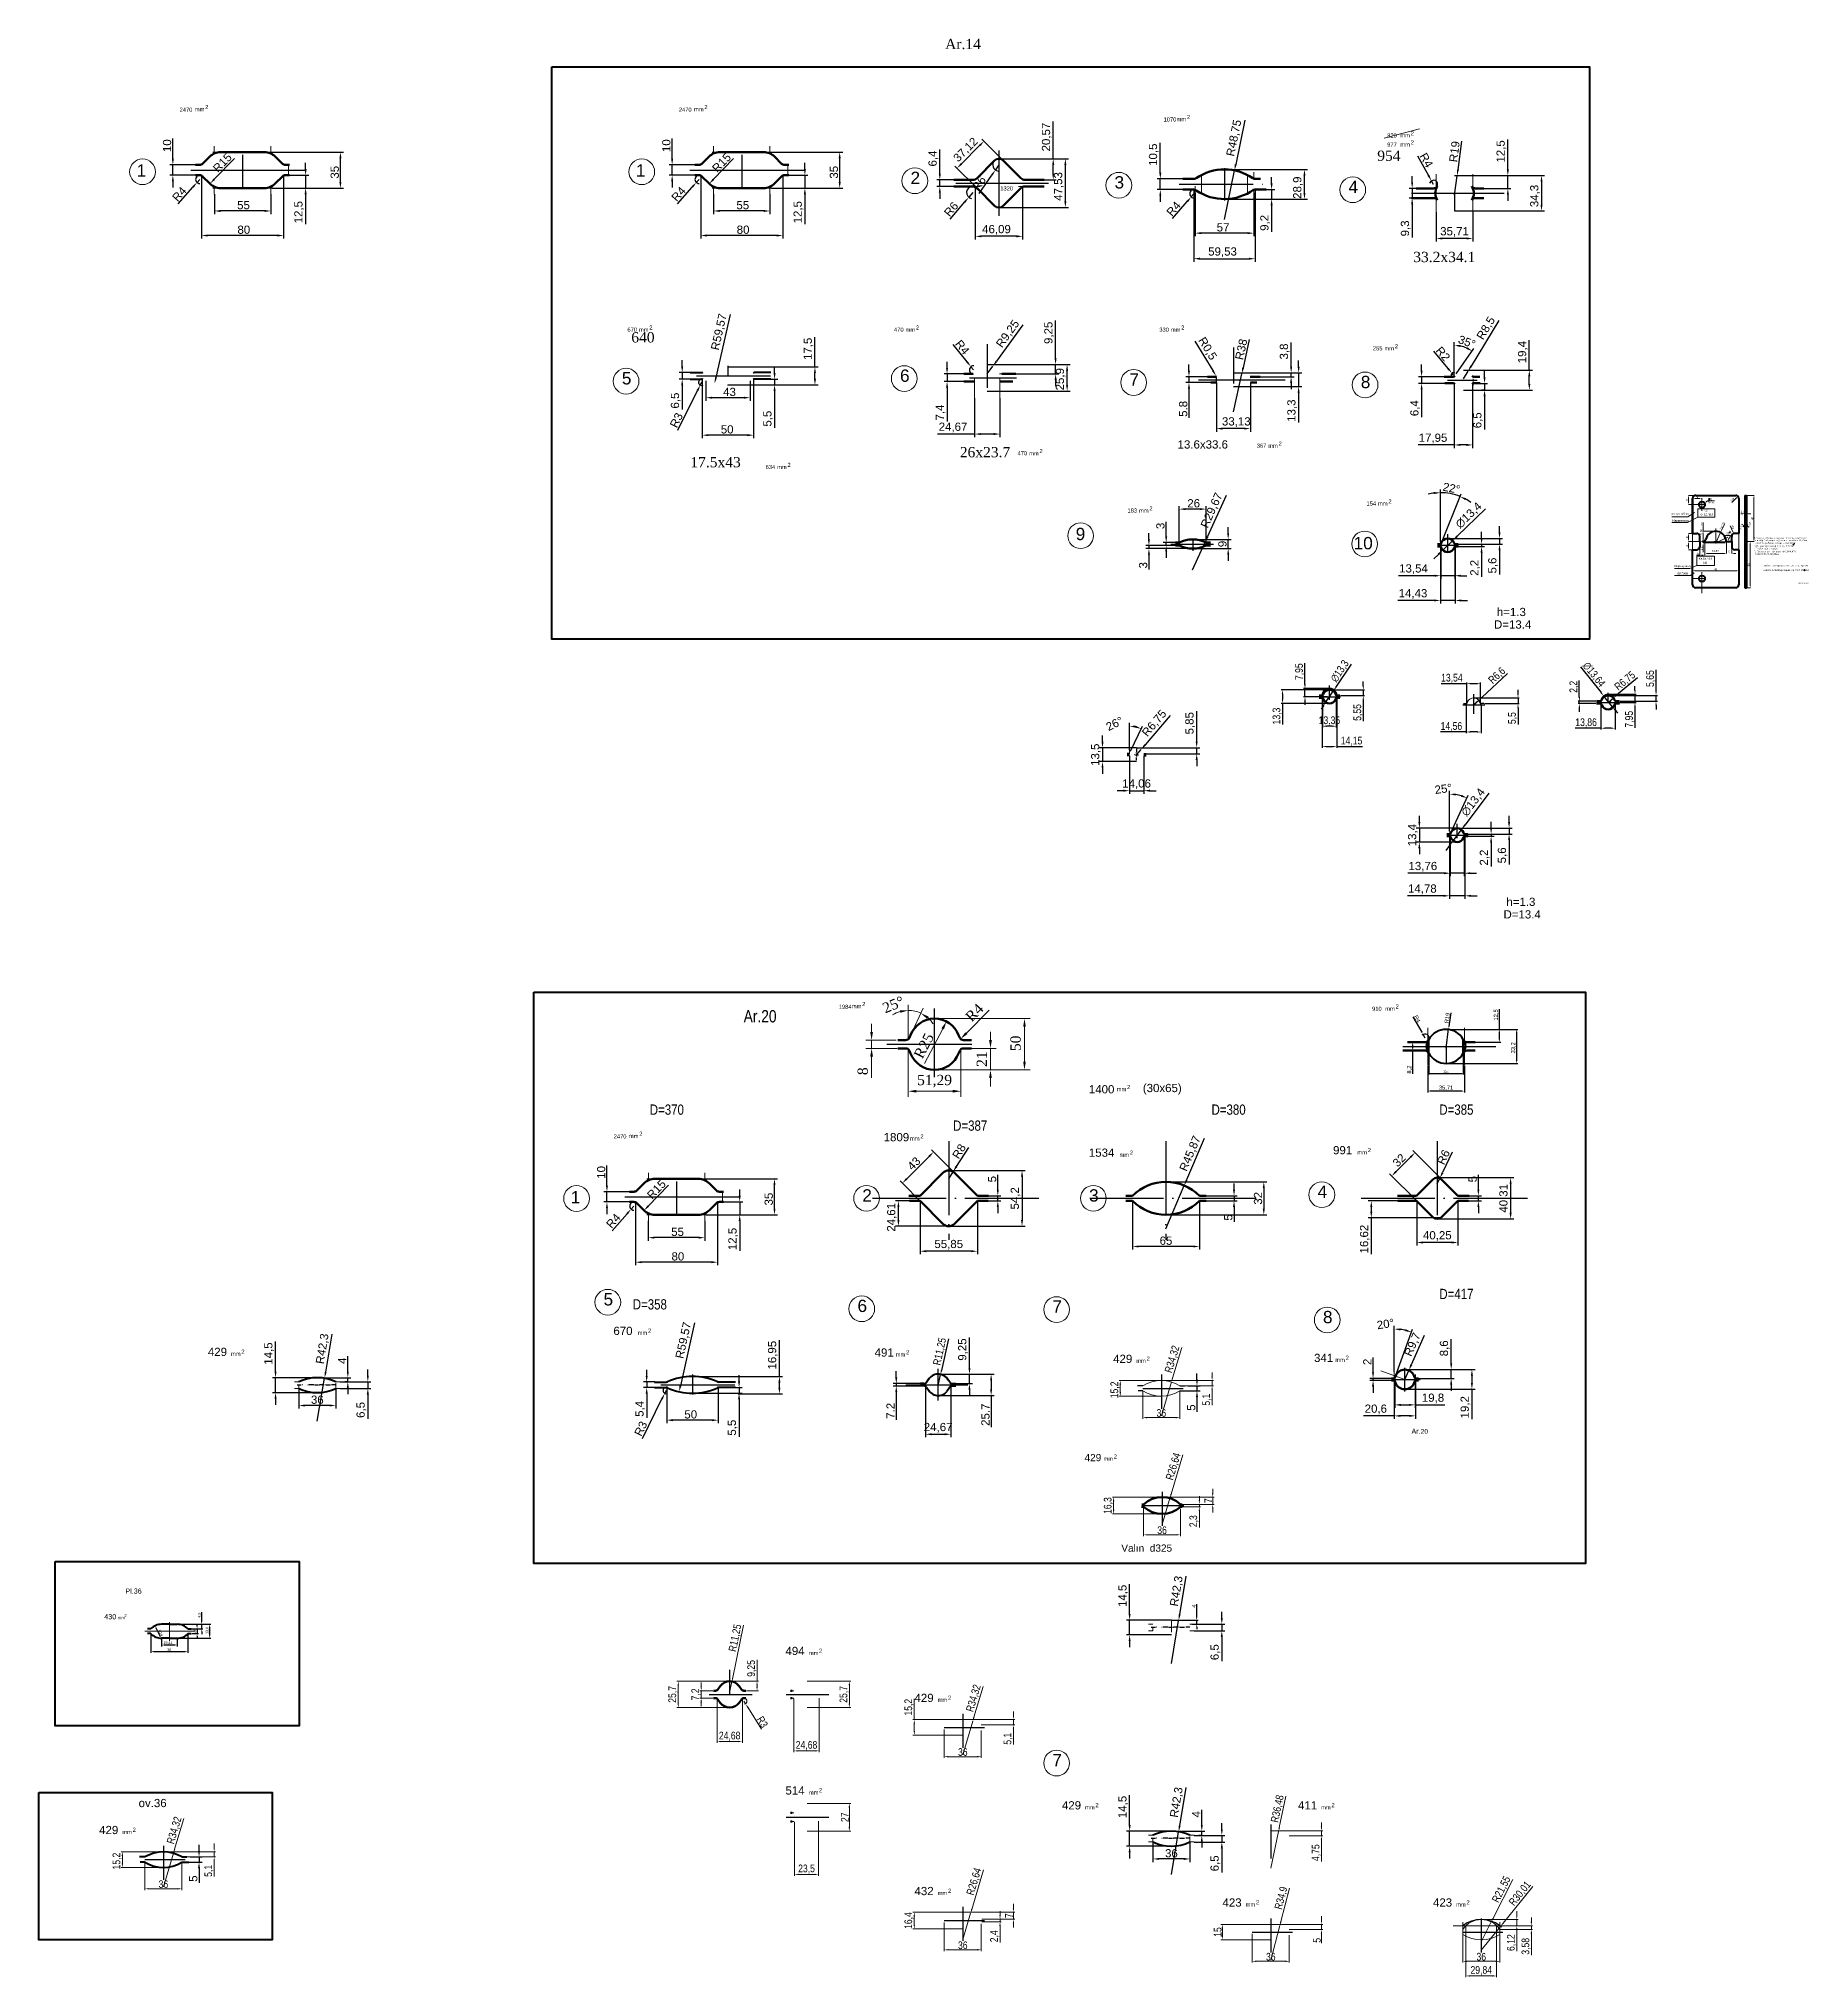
# Model space of a CAD drawing. Header units: millimetres. Extents: x -954 to 34898, y -2134 to 12006.
# Drawn here: x 7910 to 9634, y 5499 to 7387 of the extents above; entities that cross this region are included whole.
import ezdxf

# ---------------------------------------------------------------- set-up
doc = ezdxf.new("R2010")
doc.units = ezdxf.units.MM
doc.header["$LTSCALE"] = 3
doc.linetypes.add('ACAD_ISO04W100', pattern=[30, 24, -3, 0, -3])
for name, color, linetype, lineweight in [('apm2', 6, 'Continuous', 30), ('Main', 1, 'Continuous', 40), ('Quota', 3, 'Continuous', 40), ('контурная', 7, 'Continuous', 50), ('осевые', 1, 'ACAD_ISO04W100', 25), ('размерные', 7, 'Continuous', 25), ('тонкая', 7, 'Continuous', 20), ('тонкий', 7, 'Continuous', 20), ('图层1', 7, 'Continuous', 30), ('图层2', 1, 'Continuous', 13)]:
    doc.layers.add(name, color=color, linetype=linetype, lineweight=lineweight)
doc.layers.add('Center', color=6, linetype='ACAD_ISO04W100')
doc.layers.add('осевая', color=4, linetype='Continuous')
doc.styles.add('s1v4', font='arial.ttf', dxfattribs={"height": 4})
doc.styles.add('s2.5v4', font='times.ttf', dxfattribs={"height": 10})
doc.styles.add('s2v4', font='arial.ttf', dxfattribs={"height": 8})
doc.styles.add('s3v2.5', font='arial.ttf', dxfattribs={"width": 0.8, "height": 7.5})
doc.styles.add('s3v4', font='arial.ttf', dxfattribs={"width": 0.8, "height": 12})
doc.styles.get("Standard").update_dxf_attribs({"font": 'arial.ttf'})
doc.dimstyles.new('ISO-25', dxfattribs={"dimtxt": 2.5, "dimasz": 2.5, "dimexe": 1.25, "dimexo": 0.625, "dimtad": 1, "dimtxsty": 'Standard', "dimcen": 2.5, "dimadec": 0, "dimazin": 0, "dimtfac": 1, "dimtmove": 0, "dimatfit": 3, "dimfxl": 1, "dimarcsym": 0})
doc.dimstyles.new('ISO-25$0', dxfattribs={"dimscale": 2, "dimtxt": 4, "dimasz": 3, "dimexe": 0.5, "dimexo": 0, "dimgap": 1, "dimtad": 1, "dimtxsty": 'Standard', "dimcen": 3, "dimclrd": 150, "dimclre": 150, "dimadec": 0, "dimazin": 0, "dimtfac": 1, "dimtmove": 0, "dimatfit": 3, "dimfxl": 1, "dimlwd": -1, "dimarcsym": 0})
doc.dimstyles.new('ISO-25$4', dxfattribs={"dimscale": 3, "dimtxt": 4, "dimasz": 1, "dimexe": 0, "dimexo": 1, "dimtad": 1, "dimtih": 1, "dimtoh": 1, "dimtxsty": 'Standard', "dimcen": 2, "dimclrd": 5, "dimclre": 5, "dimclrt": 3, "dimadec": 0, "dimazin": 0, "dimtfac": 1, "dimtmove": 0, "dimatfit": 3, "dimfxl": 1, "dimarcsym": 0})
doc.dimstyles.new('s1v2', dxfattribs={"dimtxt": 2, "dimasz": 1, "dimexe": 1, "dimexo": 0, "dimgap": 0.5, "dimtad": 1, "dimtxsty": 'Standard', "dimcen": 1, "dimadec": 0, "dimazin": 0, "dimtfac": 1, "dimtix": 1, "dimtmove": 0, "dimatfit": 3, "dimfxl": 1, "dimarcsym": 0})
doc.dimstyles.new('s2.5v4', dxfattribs={"dimtxt": 10, "dimasz": 8, "dimexe": 5.5, "dimexo": 0.5, "dimgap": 3.5, "dimtad": 1, "dimdec": 0, "dimtxsty": 's2.5v4', "dimcen": 2.5, "dimclrd": 256, "dimclre": 1, "dimclrt": 256, "dimadec": 0, "dimazin": 0, "dimtfac": 1, "dimtdec": 0, "dimtmove": 0, "dimatfit": 3, "dimfxl": 1, "dimlwd": -1, "dimlwe": -1, "dimarcsym": 0})
doc.dimstyles.new('s2v4', dxfattribs={"dimtxt": 8, "dimasz": 6, "dimexe": 3, "dimexo": 0, "dimgap": 1.5, "dimtad": 1, "dimtxsty": 'Standard', "dimcen": 2.5, "dimadec": 0, "dimazin": 0, "dimtfac": 1, "dimtmove": 0, "dimatfit": 3, "dimfxl": 1, "dimarcsym": 0})
doc.dimstyles.new('s2v4$0', dxfattribs={"dimtxt": 8, "dimasz": 6, "dimexe": 3, "dimexo": 0, "dimgap": 1.5, "dimtad": 1, "dimtxsty": 'Standard', "dimcen": 2.5, "dimadec": 0, "dimazin": 0, "dimtfac": 1, "dimtmove": 0, "dimatfit": 3, "dimfxl": 1, "dimarcsym": 0})
doc.dimstyles.new('s3v2.5', dxfattribs={"dimtxt": 7.5, "dimasz": 4, "dimexe": 1.25, "dimexo": 0.625, "dimtad": 1, "dimtxsty": 's3v2.5', "dimcen": 1.5, "dimclrd": 6, "dimclre": 256, "dimclrt": 1, "dimadec": 0, "dimazin": 0, "dimtfac": 1, "dimtmove": 0, "dimatfit": 3, "dimfxl": 1, "dimlwd": -1, "dimlwe": -1, "dimarcsym": 0})

msp = doc.modelspace()

# ---------------------------------------------------------------- texts
at = {"lineweight": 15}
for s, p in [('6', (9538.782, 6937.904)), ('5', (9525.626, 6884.987)), ('13.87', (9539.751, 6887.373)), ('45', (9542.031, 6869.76))]:
    msp.add_text(s, height=2, dxfattribs=at).set_placement(p)
for s, rotation, p in [('R3', 292.569161, (9558.502, 6912.863)), ('8', 90, (9516.794, 6901.001)), ('8', 90, (9516.794, 6892.97)), ('45', 90, (9576.72, 6873.501))]:
    msp.add_text(s, height=2, rotation=rotation, dxfattribs=at).set_placement(p)
at = {"lineweight": 15, "attachment_point": 5}
for s, insert, char_height, rotation in [('\\A1;9', (9515.794, 6938.168), 2, 90), ('\\A1;R3', (9559.907, 6938.464), 2, 45.431438), ('0.05', (9529.965, 6914.72), 1, 90), ('-', (9530.542, 6912.004), 1.4, 90), ('R6.75', (9550.039, 6913.154), 2, 63), ('{\\fTimes New Roman|b0|i0|c0|p18;*}', (9550.988, 6917.425), 0.8, 60), ('{\\fTimes New Roman|b0|i0|c0|p18;*}', (9551.322, 6918.003), 0.8, 60), ('2.0', (9568.076, 6911.449), 2, 90), ('2.0', (9577.065, 6914.816), 2, 270), ('\\A1;45', (9579.44, 6920.168), 2, 90), ('5.65', (9529.493, 6907.178), 2, 90), ('1.1', (9529.905, 6891.068), 2, 90)]:
    msp.add_mtext(s, dxfattribs=dict(at, insert=insert, char_height=char_height, rotation=rotation))
for s, insert, char_height in [('\\A1;9', (9525.698, 6941.108), 2), ('{\\fTimes New Roman CYR|b0|i0|c204|p18;2\\fTimes New Roman|b0|i0|c204|p18;отв.}', (9539.311, 6935.766), 2), ('{\\fTimes New Roman|b0|i0|c204|p18;контр шаблон}', (9509.189, 6924.441), 2), ('{\\fTimes New Roman CYR|b0|i0|c204|p18;Маркировка}', (9509.189, 6917.833), 2), ('{\\fTxt|b0|i0|c204|p2;Кл.15.}N14', (9534.812, 6924.028), 2), ('N2', (9533.986, 6927.745), 2), ('1.5', (9569.841, 6926.813), 2), ('{\\fTimes New Roman|b0|i0|c0|p18;*}', (9529.028, 6893.843), 0.8), ('25', (9555.519, 6905.687), 2), ('{\\fTimes New Roman|b0|i0|c0|p18;*}', (9557.455, 6908.374), 0.8), ('{\\fTimes New Roman|b0|i0|c0|p18;*}', (9558.122, 6908.374), 0.8), ('{\\fTimes New Roman|b0|i0|c204|p18;3.Острые кромки притупить \\fTimes New Roman|b0|i0|c0|p18;R~0.3\\fTimes New Roman|b0|i0|c204|p18;мм}', (9600.928, 6893.224), 1.6), ('{\\fTimes New Roman|b0|i0|c204|p18;2.Чистота рабочих поверхностей 0,63}', (9600.928, 6896.013), 1.6), ('{\\fTimes New Roman|b0|i0|c204|p18;1.Зазоры рабочих поверхностей между шаблоном}', (9607.187, 6901.005), 1.6), ('{\\fTimes New Roman|b0|i0|c204|p18;и контр шаблоном не должен превышать 0,02мм}', (9607.254, 6898.615), 1.6), ('{\\fTimes New Roman CYR|b0|i0|c204|p18;Маркировка}', (9511.462, 6873.436), 2), ('{\\fTxt|b0|i0|c204|p2;Кл.15.}N14', (9533.779, 6881.077), 2), ('N2', (9533.573, 6876.947), 2), ('{\\fTimes New Roman|b0|i0|c0|p18;*}', (9546.729, 6890.785), 0.8), ('{\\fTimes New Roman|b0|i0|c0|p18;*}', (9547.397, 6890.785), 0.8), ('\\A1;5', (9556.698, 6887.685), 2), ('{\\fTimes New Roman|b0|i0|c204|p18;5. Подогнать с шаблоном \\fTimes New Roman|b0|i0|c0|p18;BSC.RM.459}', (9601.291, 6887.754), 1.6), ('{\\fTimes New Roman|b0|i0|c204|p18;4. Размер для справок }', (9592.717, 6890.489), 1.6), ('{\\fTimes New Roman|b0|i0|c204|p18;с зазором 0,02мм \\fTimes New Roman|b0|i0|c0|p18;max.}', (9593.852, 6885.553), 1.6), ('{\\fTimes New Roman|b0|i0|c0|p18;*}', (9583.207, 6891.438), 0.8), ('{\\fTimes New Roman|b0|i0|c0|p18;*}', (9583.34, 6888.969), 0.8), ('{\\fTimes New Roman|b0|i0|c0|p18;*}', (9584.008, 6888.969), 0.8), ('{\\fTimes New Roman|b0|i0|c204|p18;Шаблон и контр шаблон \\fTimes New Roman|b0|i0|c0|p18;N2\\fTimes New Roman|b0|i0|c204|p18; для кл.15. Ар.\\fTimes New Roman|b0|i0|c0|p18;N\\fTimes New Roman|b0|i0|c204|p18;14}', (9611.857, 6873.966), 1.44), ('{\\fTimes New Roman|b0|i0|c204|p18;шаблон}', (9511.462, 6866.829), 2), ('{\\fTimes New Roman|b0|i0|c0|p18;Template &checking template  N2  for st. 15.    14}', (9611.857, 6869.63), 1.44), ('{\\fTimes New Roman|b0|i0|c0|p18;BSC.RM.493}', (9628.903, 6857.119), 1.2)]:
    msp.add_mtext(s, dxfattribs=dict(at, insert=insert, char_height=char_height))
at = {"insert": (9247.353, 6033.578), "char_height": 4.99859, "width": 15.7678, "attachment_point": 1}
msp.add_mtext('Ar.{\\H0.9217x;20}', dxfattribs=at)
at = {"layer": 'Quota', "style": 's2.5v4'}
for s, p in [('954', (9213.974, 7268.517)), ('640', (8487.44, 7091.624))]:
    msp.add_text(s, height=10, dxfattribs=at).set_placement(p)
at = {"layer": 'контурная', "style": 's2v4'}
for s, p in [('D=13.4', (9327.7, 6812.862)), ('h=1.3', (9330.487, 6825.091)), ('D=13.4', (9336.959, 6530.526)), ('h=1.3', (9339.746, 6542.755))]:
    msp.add_text(s, height=8, dxfattribs=at).set_placement(p)
at = {"layer": 'размерные', "style": 's2v4'}
msp.add_text('Pl.36', height=5, dxfattribs=at).set_placement((7994.619, 5872.838))
at = {"layer": 'тонкая'}
for s, height, style, p in [('2470', 4, 's1v4', (8047.468, 7316.342)), ('mm', 4, 's1v4', (8062.315, 7316.816)), ('2', 4, 's1v4', (8072.385, 7318.96)), ('2470', 4, 's1v4', (8533.728, 7316.342)), ('mm', 4, 's1v4', (8548.574, 7316.816)), ('2', 4, 's1v4', (8558.644, 7318.96)), ('1070', 4, 's1v4', (9005.889, 7306.848)), ('mm', 4, 's1v4', (9018.55, 7307.114)), ('2', 4, 's1v4', (9028.62, 7309.259)), ('820', 4, 's1v4', (9223.711, 7291.214)), ('mm', 4, 's1v4', (9236.519, 7291.276)), ('2', 4, 's1v4', (9246.589, 7293.421)), ('977', 4, 's1v4', (9223.711, 7282.386)), ('mm', 4, 's1v4', (9236.519, 7282.448)), ('2', 4, 's1v4', (9246.589, 7284.593)), ('1320', 4, 's1v4', (8846.833, 7239.684)), ('670', 4, 's1v4', (8483.672, 7102.112)), ('mm', 4, 's1v4', (8494.899, 7102.011)), ('2', 4, 's1v4', (8504.969, 7104.156)), ('470', 4, 's1v4', (8743.324, 7102.112)), ('mm', 4, 's1v4', (8754.551, 7102.011)), ('2', 4, 's1v4', (8764.621, 7104.156)), ('330', 4, 's1v4', (9001.749, 7102.112)), ('mm', 4, 's1v4', (9012.976, 7102.011)), ('2', 4, 's1v4', (9023.046, 7104.156)), ('255', 4, 's1v4', (9209.777, 7083.912)), ('mm', 4, 's1v4', (9221.004, 7083.811)), ('2', 4, 's1v4', (9231.074, 7085.955)), ('2', 4, 's1v4', (8884.995, 6983.782)), ('367', 4, 's1v4', (9096.622, 6989.046)), ('mm', 4, 's1v4', (9107.85, 6988.945)), ('2', 4, 's1v4', (9117.92, 6991.089)), ('634', 4, 's1v4', (8618.254, 6968.338)), ('mm', 4, 's1v4', (8629.481, 6968.238)), ('2', 4, 's1v4', (8639.551, 6970.382)), ('470', 4, 's1v4', (8863.697, 6981.738)), ('mm', 4, 's1v4', (8874.925, 6981.638)), ('183', 4, 's1v4', (8970.731, 6925.912)), ('2', 4, 's1v4', (8992.028, 6927.956)), ('154', 4, 's1v4', (9203.529, 6932.798)), ('mm', 4, 's1v4', (9214.756, 6932.697)), ('2', 4, 's1v4', (9224.826, 6934.842)), ('mm', 4, 's1v4', (8981.958, 6925.812)), ('1984', 4, 's1v4', (8689.484, 6442.505)), ('mm', 4, 's1v4', (8702.229, 6443.112)), ('2', 4, 's1v4', (8712.299, 6445.257)), ('910', 4, 's1v4', (9208.97, 6440.563)), ('mm', 4, 's1v4', (9221.778, 6440.625)), ('2', 4, 's1v4', (9231.848, 6442.77)), ('1400', 8, 's2v4', (8933.097, 6360.157)), ('mm', 4, 's1v4', (8960.259, 6362.205)), ('2', 4, 's1v4', (8970.329, 6364.349)), ('(30x65)', 8, 's2v4', (8985.64, 6361.382)), ('2470', 4, 's1v4', (8470.25, 6316.199)), ('mm', 4, 's1v4', (8485.097, 6316.672)), ('2', 4, 's1v4', (8495.167, 6318.817)), ('1809', 8, 's2v4', (8733.222, 6313.49)), ('mm', 4, 's1v4', (8758.887, 6314.097)), ('2', 4, 's1v4', (8768.956, 6316.242)), ('991', 8, 's2v4', (9170.942, 6300.841)), ('2', 4, 's1v4', (9204.743, 6302.885)), ('1534', 8, 's2v4', (8933.097, 6298.408)), ('mm', 4, 's1v4', (8963.022, 6298.308)), ('2', 4, 's1v4', (8973.092, 6300.452)), ('mm', 4, 's1v4', (9194.673, 6300.74)), ('670', 8, 's2v4', (8469.994, 6124.806)), ('mm', 4, 's1v4', (8493.675, 6124.869)), ('2', 4, 's1v4', (8503.745, 6127.013)), ('429', 8, 's2v4', (8075.002, 6104.368)), ('mm', 4, 's1v4', (8097.558, 6104.431)), ('2', 4, 's1v4', (8107.627, 6106.575)), ('491', 8, 's2v4', (8724.396, 6103.717)), ('mm', 4, 's1v4', (8745.002, 6103.779)), ('2', 4, 's1v4', (8755.072, 6105.924)), ('429', 8, 's2v4', (8956.738, 6097.569)), ('mm', 4, 's1v4', (8979.294, 6097.631)), ('2', 4, 's1v4', (8989.364, 6099.776)), ('341', 8, 's2v4', (9152.422, 6098.476)), ('mm', 4, 's1v4', (9173.17, 6098.539)), ('2', 4, 's1v4', (9183.24, 6100.683)), ('429', 7, 's2v4', (8928.893, 6001.859)), ('mm', 4, 's1v4', (8947.365, 6002.279)), ('2', 4, 's1v4', (8957.435, 6004.423)), ('Valın  d325', 7, 's2v4', (8964.715, 5913.701)), ('430', 5, 's2v4', (7974.065, 5847.852)), ('mm', 3, 's1v4', (7987.24, 5847.915)), ('2', 3, 's1v4', (7993.603, 5850.059)), ('494', 8, 's2v4', (8637.578, 5813.025)), ('mm', 4, 's1v4', (8660.437, 5812.977)), ('2', 4, 's1v4', (8670.204, 5815.232)), ('429', 8, 's2v4', (8763.255, 5767.282)), ('mm', 4, 's1v4', (8785.811, 5767.345)), ('2', 4, 's1v4', (8795.881, 5769.489)), ('514', 8, 's2v4', (8637.578, 5677.097)), ('ov.36', 8, 's2v4', (8007.534, 5664.861)), ('mm', 4, 's1v4', (8660.437, 5677.049)), ('2', 4, 's1v4', (8670.204, 5679.304)), ('429', 8, 's2v4', (8906.867, 5662.625)), ('mm', 4, 's1v4', (8929.422, 5662.687)), ('2', 4, 's1v4', (8939.492, 5664.832)), ('411', 8, 's2v4', (9136.783, 5662.625)), ('mm', 4, 's1v4', (9159.339, 5662.687)), ('2', 4, 's1v4', (9169.408, 5664.832)), ('429', 8, 's2v4', (7969.079, 5638.595)), ('mm', 4, 's1v4', (7991.635, 5638.657)), ('2', 4, 's1v4', (8001.705, 5640.802)), ('432', 8, 's2v4', (8763.255, 5579.152)), ('mm', 4, 's1v4', (8785.811, 5579.214)), ('2', 4, 's1v4', (8795.881, 5581.359)), ('423', 8, 's2v4', (9063.269, 5567.958)), ('mm', 4, 's1v4', (9085.825, 5568.021)), ('2', 4, 's1v4', (9095.895, 5570.165)), ('423', 8, 's2v4', (9268.285, 5567.958)), ('mm', 4, 's1v4', (9290.841, 5568.021)), ('2', 4, 's1v4', (9300.911, 5570.165))]:
    msp.add_text(s, height=height, dxfattribs=dict(at, style=style)).set_placement(p)
at = {"layer": 'тонкая', "style": 's3v4', "width": 0.8}
for s, height, p in [('Ar.20', 12, (8596.864, 6429.29)), ('D=370', 10, (8505.431, 6339.327)), ('D=380', 10, (9052.584, 6339.327)), ('D=385', 10, (9274.45, 6339.327)), ('D=387', 10, (8800.904, 6323.734)), ('D=358', 10, (8488.835, 6149.635)), ('D=417', 10, (9274.45, 6159.751))]:
    msp.add_text(s, height=height, dxfattribs=at).set_placement(p)
at = {"layer": 'тонкий'}
for s, height, style, p in [('Ar.14', 10, 's2.5v4', (8793.101, 7377.364)), ('1', 12, 's1v4', (8005.594, 7253.1)), ('1', 12, 's1v4', (8491.854, 7253.1)), ('2', 12, 's1v4', (8759.406, 7245.99)), ('3', 12, 's1v4', (8958.105, 7241.613)), ('4', 12, 's1v4', (9185.976, 7237.186)), ('33.2x34.1', 10, 's2.5v4', (9249.059, 7169.9)), ('5', 12, 's1v4', (8478.204, 7050.746)), ('6', 12, 's1v4', (8749.134, 7053.305)), ('7', 12, 's1v4', (8972.572, 7049.452)), ('8', 12, 's1v4', (9197.962, 7047.107)), ('26x23.7', 10, 's2.5v4', (8807.423, 6979.772)), ('13.6x33.6', 8, 's2v4', (9019.519, 6988.275)), ('17.5x43', 10, 's2.5v4', (8544.974, 6970.023)), ('9', 12, 's1v4', (8920.275, 6899.072)), ('10', 12, 's1v4', (9190.961, 6890.121)), ('4', 12, 's1v4', (9155.845, 6258.321)), ('1', 12, 's1v4', (8428.377, 6252.957)), ('2', 12, 's1v4', (8712.428, 6254.772)), ('3', 12, 's1v4', (8933.313, 6254.772)), ('5', 12, 's1v4', (8460.379, 6153.546)), ('6', 12, 's1v4', (8707.733, 6147.176)), ('7', 12, 's1v4', (8897.555, 6146.392)), ('8', 12, 's1v4', (9161.133, 6136.279)), ('7', 12, 's1v4', (8897.555, 5704.649))]:
    msp.add_text(s, height=height, dxfattribs=dict(at, style=style)).set_placement(p)

# ---------------------------------------------------------------- blocks, each defined once
blk = doc.blocks.new('*D907')
at = {"layer": 'Defpoints', "color": 0, "transparency": 16777216}
for p in [(8203.8, 6079.2), (8203.8, 6072.7), (8230.8, 6072.7)]:
    blk.add_point(p, dxfattribs=at)
at = {"layer": 'тонкий', "color": 0, "lineweight": -2, "transparency": 16777216}
for p, q in [((8230.8, 6085.2), (8230.8, 6091.2)), ((8203.8, 6079.2), (8233.8, 6079.2)), ((8203.8, 6072.7), (8233.8, 6072.7)), ((8230.8, 6079.2), (8230.8, 6072.7)), ((8230.8, 6066.7), (8230.8, 6043))]:
    blk.add_line(p, q, dxfattribs=at)
at = {"layer": 'тонкий', "color": 0, "transparency": 16777216}
for points in [[(8229.8, 6085.2), (8231.8, 6085.2), (8230.8, 6079.2)], [(8229.8, 6066.7), (8231.8, 6066.7), (8230.8, 6072.7)]]:
    blk.add_solid(points, dxfattribs=at)
at = {"layer": 'тонкий', "color": 0, "transparency": 16777216, "insert": (8224.5, 6051.8), "char_height": 8, "attachment_point": 5, "rotation": 90}
blk.add_mtext('6,5', dxfattribs=at)
blk = doc.blocks.new('*D909')
at = {"layer": 'Defpoints', "color": 0, "transparency": 16777216}
for p in [(8163.6, 6072.5), (8199.6, 6072.5), (8163.6, 6056.1)]:
    blk.add_point(p, dxfattribs=at)
at = {"layer": 'тонкий', "color": 0, "lineweight": -2, "transparency": 16777216}
for p, q in [((8163.6, 6072.5), (8163.6, 6053.1)), ((8199.6, 6072.5), (8199.6, 6053.1)), ((8193.6, 6056.1), (8169.6, 6056.1))]:
    blk.add_line(p, q, dxfattribs=at)
at = {"layer": 'тонкий', "color": 0, "transparency": 16777216}
for points in [[(8169.6, 6057.1), (8169.6, 6055.1), (8163.6, 6056.1)], [(8193.6, 6057.1), (8193.6, 6055.1), (8199.6, 6056.1)]]:
    blk.add_solid(points, dxfattribs=at)
at = {"layer": 'тонкий', "color": 0, "transparency": 16777216, "insert": (8181.6, 6061.7), "char_height": 8, "attachment_point": 5}
blk.add_mtext('36', dxfattribs=at)
blk = doc.blocks.new('*D910')
at = {"layer": 'Defpoints', "color": 0, "transparency": 16777216}
for p in [(8140.9, 6083.2), (8181.6, 6083.2), (8181.6, 6068.6)]:
    blk.add_point(p, dxfattribs=at)
at = {"layer": 'тонкий', "color": 0, "lineweight": -2, "transparency": 16777216}
for p, q in [((8140.9, 6089.2), (8140.9, 6118.3)), ((8181.6, 6083.2), (8137.9, 6083.2)), ((8140.9, 6068.6), (8140.9, 6083.2)), ((8181.6, 6068.6), (8137.9, 6068.6)), ((8140.9, 6062.6), (8140.9, 6056.6))]:
    blk.add_line(p, q, dxfattribs=at)
at = {"layer": 'тонкий', "color": 0, "transparency": 16777216}
for points in [[(8139.9, 6089.2), (8141.9, 6089.2), (8140.9, 6083.2)], [(8139.9, 6062.6), (8141.9, 6062.6), (8140.9, 6068.6)]]:
    blk.add_solid(points, dxfattribs=at)
at = {"layer": 'тонкий', "color": 0, "transparency": 16777216, "insert": (8134.6, 6106.7), "char_height": 8, "attachment_point": 5, "rotation": 90}
blk.add_mtext('14,5', dxfattribs=at)
blk = doc.blocks.new('*D908')
at = {"layer": 'Defpoints', "color": 0, "transparency": 16777216}
for p in [(8188.6, 6082.6), (8181.6, 6040.9)]:
    blk.add_point(p, dxfattribs=at)
at = {"layer": 'тонкий', "color": 0, "lineweight": -2, "transparency": 16777216}
for p, q in [((8195.9, 6125.7), (8189.6, 6088.5)), ((8181.6, 6040.9), (8188.6, 6082.6))]:
    blk.add_line(p, q, dxfattribs=at)
at = {"layer": 'тонкий', "color": 0, "transparency": 16777216}
blk.add_solid([(8188.6, 6088.7), (8190.6, 6088.3), (8188.6, 6082.6)], dxfattribs=at)
at = {"layer": 'тонкий', "color": 0, "transparency": 16777216, "insert": (8187, 6111.3), "char_height": 8, "attachment_point": 5, "rotation": 80.4709}
blk.add_mtext('R42,3', dxfattribs=at)
blk = doc.blocks.new('*D1195')
at = {"layer": 'Defpoints', "color": 0, "transparency": 16777216}
for p in [(8181.6, 6083.2), (8211.3, 6079.2), (8211.7, 6079.2)]:
    blk.add_point(p, dxfattribs=at)
at = {"layer": 'тонкий', "color": 0, "lineweight": -2, "transparency": 16777216}
for p, q in [((8211.3, 6089.2), (8211.3, 6104)), ((8181.6, 6083.2), (8214.3, 6083.2)), ((8211.3, 6079.2), (8211.3, 6083.2)), ((8211.7, 6079.2), (8208.3, 6079.2)), ((8211.3, 6073.2), (8211.3, 6067.2))]:
    blk.add_line(p, q, dxfattribs=at)
at = {"layer": 'тонкий', "color": 0, "transparency": 16777216}
for points in [[(8210.3, 6089.2), (8212.3, 6089.2), (8211.3, 6083.2)], [(8210.3, 6073.2), (8212.3, 6073.2), (8211.3, 6079.2)]]:
    blk.add_solid(points, dxfattribs=at)
at = {"layer": 'тонкий', "color": 0, "transparency": 16777216, "insert": (8205.8, 6099.7), "char_height": 8, "attachment_point": 5, "rotation": 90}
blk.add_mtext('4', dxfattribs=at)
blk = doc.blocks.new('*D1719')
at = {"color": 0, "lineweight": -2, "transparency": 16777216}
for p, q in [((8059.4, 5838.5), (8065.8, 5838.5)), ((8064.5, 5841), (8064.5, 5843.5)), ((8064.5, 5838.5), (8064.5, 5833.9)), ((8059.4, 5833.9), (8065.8, 5833.9)), ((8064.5, 5831.4), (8064.5, 5828.9))]:
    blk.add_line(p, q, dxfattribs=at)
at = {"color": 0, "transparency": 16777216}
for points in [[(8064.1, 5841), (8064.9, 5841), (8064.5, 5838.5)], [(8064.1, 5831.4), (8064.9, 5831.4), (8064.5, 5833.9)]]:
    blk.add_solid(points, dxfattribs=at)
at = {"layer": 'Defpoints', "color": 0, "transparency": 16777216}
for p in [(8058.8, 5838.5), (8058.8, 5833.9), (8064.5, 5833.9)]:
    blk.add_point(p, dxfattribs=at)
at = {"color": 0, "lineweight": 13, "transparency": 16777216, "insert": (8062.4, 5836.2), "char_height": 2.5, "attachment_point": 5, "rotation": 90}
blk.add_mtext('4,6', dxfattribs=at)
blk = doc.blocks.new('*D1717')
at = {"color": 0, "lineweight": -2, "transparency": 16777216}
for p, q in [((8069, 5845.5), (8069, 5854.9)), ((8045.2, 5843), (8070.2, 5843)), ((8059.2, 5838.5), (8070.2, 5838.5)), ((8069, 5838.5), (8069, 5843)), ((8069, 5836), (8069, 5833.5))]:
    blk.add_line(p, q, dxfattribs=at)
at = {"color": 0, "transparency": 16777216}
for points in [[(8068.6, 5845.5), (8069.4, 5845.5), (8069, 5843)], [(8068.6, 5836), (8069.4, 5836), (8069, 5838.5)]]:
    blk.add_solid(points, dxfattribs=at)
at = {"layer": 'Defpoints', "color": 0, "transparency": 16777216}
for p in [(8044.6, 5843), (8058.6, 5838.5), (8069, 5843)]:
    blk.add_point(p, dxfattribs=at)
at = {"color": 0, "lineweight": 13, "transparency": 16777216, "insert": (8066.9, 5851.9), "char_height": 2.5, "attachment_point": 5, "rotation": 90}
blk.add_mtext('4,5', dxfattribs=at)
blk = doc.blocks.new('*D1718')
at = {"color": 0, "lineweight": -2, "transparency": 16777216}
for p, q in [((8070.3, 5843), (8077.8, 5843)), ((8076.5, 5840.5), (8076.5, 5831.9)), ((8045.4, 5829.4), (8077.8, 5829.4))]:
    blk.add_line(p, q, dxfattribs=at)
at = {"color": 0, "transparency": 16777216}
for points in [[(8076.1, 5840.5), (8076.9, 5840.5), (8076.5, 5843)], [(8076.1, 5831.9), (8076.9, 5831.9), (8076.5, 5829.4)]]:
    blk.add_solid(points, dxfattribs=at)
at = {"layer": 'Defpoints', "color": 0, "transparency": 16777216}
for p in [(8069.7, 5843), (8044.8, 5829.4), (8076.5, 5829.4)]:
    blk.add_point(p, dxfattribs=at)
at = {"color": 0, "lineweight": 13, "transparency": 16777216, "insert": (8074.4, 5836.9), "char_height": 2.5, "attachment_point": 5, "rotation": 90}
blk.add_mtext('13,6', dxfattribs=at)
blk = doc.blocks.new('*D1720')
at = {"color": 0, "lineweight": -2, "transparency": 16777216}
for p, q in [((8029.8, 5828.7), (8029.8, 5821.5)), ((8042.7, 5822.8), (8032.3, 5822.8)), ((8045.2, 5828.7), (8045.2, 5821.5))]:
    blk.add_line(p, q, dxfattribs=at)
at = {"color": 0, "transparency": 16777216}
for points in [[(8032.3, 5823.2), (8032.3, 5822.4), (8029.8, 5822.8)], [(8042.7, 5823.2), (8042.7, 5822.4), (8045.2, 5822.8)]]:
    blk.add_solid(points, dxfattribs=at)
at = {"layer": 'Defpoints', "color": 0, "transparency": 16777216}
for p in [(8029.8, 5829.4), (8029.8, 5822.8), (8045.2, 5829.4)]:
    blk.add_point(p, dxfattribs=at)
at = {"color": 0, "lineweight": 13, "transparency": 16777216, "insert": (8036.2, 5824.9), "char_height": 2.5, "attachment_point": 5}
blk.add_mtext('15,41', dxfattribs=at)
blk = doc.blocks.new('*D1721')
at = {"color": 0, "lineweight": -2, "transparency": 16777216}
for p, q in [((8019.5, 5833.2), (8019.5, 5815.1)), ((8053, 5816.3), (8022, 5816.3)), ((8055.5, 5833.2), (8055.5, 5815.1))]:
    blk.add_line(p, q, dxfattribs=at)
at = {"color": 0, "transparency": 16777216}
for points in [[(8022, 5816.7), (8022, 5815.9), (8019.5, 5816.3)], [(8053, 5816.7), (8053, 5815.9), (8055.5, 5816.3)]]:
    blk.add_solid(points, dxfattribs=at)
at = {"layer": 'Defpoints', "color": 0, "transparency": 16777216}
for p in [(8019.5, 5833.9), (8019.5, 5816.3), (8055.5, 5833.9)]:
    blk.add_point(p, dxfattribs=at)
at = {"color": 0, "lineweight": 13, "transparency": 16777216, "insert": (8037.3, 5818.2), "char_height": 2.5, "attachment_point": 5}
blk.add_mtext('36', dxfattribs=at)
blk = doc.blocks.new('*D1722')
at = {"color": 0, "lineweight": -2, "transparency": 16777216}
blk.add_line((8029, 5830.6), (8024.7, 5839.3), dxfattribs=at)
at = {"color": 0, "transparency": 16777216}
blk.add_solid([(8025.1, 5839.5), (8024.3, 5839.1), (8023.6, 5841.5)], dxfattribs=at)
at = {"layer": 'Defpoints', "color": 0, "transparency": 16777216}
for p in [(8023.6, 5841.5), (8029.8, 5829)]:
    blk.add_point(p, dxfattribs=at)
at = {"color": 0, "lineweight": 13, "transparency": 16777216, "insert": (8029.1, 5834.6), "char_height": 2.5, "attachment_point": 5, "rotation": 296.4274}
blk.add_mtext('R14', dxfattribs=at)
blk = doc.blocks.new('*D1838')
at = {"layer": 'Defpoints', "color": 0, "transparency": 16777216}
for p in [(8031.7, 5621.4), (8049.7, 5616.3), (8081.1, 5616.3)]:
    blk.add_point(p, dxfattribs=at)
at = {"layer": 'тонкая', "color": 6, "transparency": 16777216}
for p, q in [((8081.1, 5625.4), (8081.1, 5629.4)), ((8081.1, 5621.4), (8081.1, 5616.3)), ((8081.1, 5612.3), (8081.1, 5597.3))]:
    blk.add_line(p, q, dxfattribs=at)
at = {"layer": 'тонкая', "transparency": 16777216}
for p, q in [((8032.4, 5621.4), (8082.4, 5621.4)), ((8050.4, 5616.3), (8082.4, 5616.3))]:
    blk.add_line(p, q, dxfattribs=at)
at = {"layer": 'тонкая', "color": 6, "transparency": 16777216}
for points in [[(8080.5, 5625.4), (8081.8, 5625.4), (8081.1, 5621.4)], [(8080.5, 5612.3), (8081.8, 5612.3), (8081.1, 5616.3)]]:
    blk.add_solid(points, dxfattribs=at)
at = {"layer": 'тонкая', "color": 1, "transparency": 16777216, "insert": (8076, 5602.8), "char_height": 7.5, "attachment_point": 5, "rotation": 90, "style": 's3v2.5'}
blk.add_mtext('5,1', dxfattribs=at)
blk = doc.blocks.new('*D1839')
at = {"layer": 'Defpoints', "color": 0, "transparency": 16777216}
for p in [(7991.7, 5621.4), (8031.7, 5621.4), (8031.7, 5606.2)]:
    blk.add_point(p, dxfattribs=at)
at = {"layer": 'тонкая', "transparency": 16777216}
for p, q in [((8031.1, 5621.4), (7990.5, 5621.4)), ((8031.1, 5606.2), (7990.5, 5606.2))]:
    blk.add_line(p, q, dxfattribs=at)
at = {"layer": 'тонкая', "color": 6, "transparency": 16777216}
blk.add_line((7991.7, 5610.2), (7991.7, 5617.4), dxfattribs=at)
for points in [[(7991, 5617.4), (7992.4, 5617.4), (7991.7, 5621.4)], [(7991, 5610.2), (7992.4, 5610.2), (7991.7, 5606.2)]]:
    blk.add_solid(points, dxfattribs=at)
at = {"layer": 'тонкая', "color": 1, "transparency": 16777216, "insert": (7986.6, 5612.3), "char_height": 7.5, "attachment_point": 5, "rotation": 90, "style": 's3v2.5'}
blk.add_mtext('15,2', dxfattribs=at)
blk = doc.blocks.new('*D1840')
at = {"layer": 'Defpoints', "color": 0, "transparency": 16777216}
for p in [(8013.7, 5611.3), (8049.7, 5611.3), (8013.7, 5585.3)]:
    blk.add_point(p, dxfattribs=at)
at = {"layer": 'тонкая', "transparency": 16777216}
for p, q in [((8013.7, 5610.7), (8013.7, 5584.1)), ((8049.7, 5610.7), (8049.7, 5584.1))]:
    blk.add_line(p, q, dxfattribs=at)
at = {"layer": 'тонкая', "color": 6, "transparency": 16777216}
blk.add_line((8045.7, 5585.3), (8017.7, 5585.3), dxfattribs=at)
for points in [[(8017.7, 5586), (8017.7, 5584.7), (8013.7, 5585.3)], [(8045.7, 5586), (8045.7, 5584.7), (8049.7, 5585.3)]]:
    blk.add_solid(points, dxfattribs=at)
at = {"layer": 'тонкая', "color": 1, "transparency": 16777216, "insert": (8031.7, 5589.8), "char_height": 7.5, "attachment_point": 5, "style": 's3v2.5'}
blk.add_mtext('36', dxfattribs=at)
blk = doc.blocks.new('*D1841')
at = {"layer": 'Defpoints', "color": 0, "transparency": 16777216}
for p in [(8041.5, 5620), (8031.7, 5587.1)]:
    blk.add_point(p, dxfattribs=at)
at = {"layer": 'тонкая', "color": 6, "transparency": 16777216}
for p, q in [((8051.5, 5653.7), (8042.6, 5623.8)), ((8031.7, 5587.1), (8041.5, 5620))]:
    blk.add_line(p, q, dxfattribs=at)
blk.add_solid([(8042, 5624), (8043.3, 5623.7), (8041.5, 5620)], dxfattribs=at)
at = {"layer": 'тонкая', "color": 1, "transparency": 16777216, "insert": (8042.7, 5642.2), "char_height": 7.5, "attachment_point": 5, "rotation": 73.4845, "style": 's3v2.5'}
blk.add_mtext('R34,32', dxfattribs=at)
blk = doc.blocks.new('*D1842')
at = {"layer": 'Defpoints', "color": 0, "transparency": 16777216}
for p in [(8056.4, 5611.3), (8057.6, 5616.3), (8066.4, 5611.3)]:
    blk.add_point(p, dxfattribs=at)
at = {"layer": 'размерные', "color": 0, "lineweight": -2, "transparency": 16777216}
for p, q in [((8066.4, 5622.3), (8066.4, 5628.3)), ((8056.4, 5611.3), (8069.4, 5611.3)), ((8057.6, 5616.3), (8069.4, 5616.3)), ((8066.4, 5616.3), (8066.4, 5611.3)), ((8066.4, 5605.3), (8066.4, 5591))]:
    blk.add_line(p, q, dxfattribs=at)
at = {"layer": 'размерные', "color": 0, "transparency": 16777216}
for points in [[(8065.4, 5622.3), (8067.4, 5622.3), (8066.4, 5616.3)], [(8065.4, 5605.3), (8067.4, 5605.3), (8066.4, 5611.3)]]:
    blk.add_solid(points, dxfattribs=at)
at = {"layer": 'размерные', "color": 0, "transparency": 16777216, "insert": (8060.8, 5595.2), "char_height": 8, "attachment_point": 5, "rotation": 90}
blk.add_mtext('5', dxfattribs=at)
blk = doc.blocks.new('*D1982')
at = {"layer": 'Defpoints', "color": 0, "transparency": 16777216}
for p in [(8137.6, 7277), (8204.1, 7277), (8173.2, 7242)]:
    blk.add_point(p, dxfattribs=at)
at = {"layer": 'тонкий', "color": 0, "lineweight": -2, "transparency": 16777216}
for p, q in [((8137.6, 7277), (8207.1, 7277)), ((8204.1, 7248), (8204.1, 7271)), ((8173.2, 7242), (8207.1, 7242))]:
    blk.add_line(p, q, dxfattribs=at)
at = {"layer": 'тонкий', "color": 0, "transparency": 16777216}
for points in [[(8203.1, 7271), (8205.1, 7271), (8204.1, 7277)], [(8203.1, 7248), (8205.1, 7248), (8204.1, 7242)]]:
    blk.add_solid(points, dxfattribs=at)
at = {"layer": 'тонкий', "color": 0, "transparency": 16777216, "insert": (8198.6, 7257.4), "char_height": 8, "attachment_point": 5, "rotation": 90}
blk.add_mtext('35', dxfattribs=at)
blk = doc.blocks.new('*D1983')
at = {"layer": 'Defpoints', "color": 0, "transparency": 16777216}
for p in [(8040.9, 7264.5), (8063, 7254.5), (8063.6, 7264.5)]:
    blk.add_point(p, dxfattribs=at)
at = {"layer": 'тонкий', "color": 0, "lineweight": -2, "transparency": 16777216}
for p, q in [((8040.9, 7270.5), (8040.9, 7290.2)), ((8063.6, 7264.5), (8037.9, 7264.5)), ((8063, 7254.5), (8037.9, 7254.5)), ((8040.9, 7254.5), (8040.9, 7264.5)), ((8040.9, 7248.5), (8040.9, 7242.5))]:
    blk.add_line(p, q, dxfattribs=at)
at = {"layer": 'тонкий', "color": 0, "transparency": 16777216}
for points in [[(8039.9, 7270.5), (8041.9, 7270.5), (8040.9, 7264.5)], [(8039.9, 7248.5), (8041.9, 7248.5), (8040.9, 7254.5)]]:
    blk.add_solid(points, dxfattribs=at)
at = {"layer": 'тонкий', "color": 0, "transparency": 16777216, "insert": (8035.3, 7283.3), "char_height": 8, "attachment_point": 5, "rotation": 90}
blk.add_mtext('10', dxfattribs=at)
blk = doc.blocks.new('*D1984')
at = {"layer": 'Defpoints', "color": 0, "transparency": 16777216}
for p in [(8154.5, 7254.5), (8137.6, 7242), (8170.2, 7242)]:
    blk.add_point(p, dxfattribs=at)
at = {"layer": 'тонкий', "color": 0, "lineweight": -2, "transparency": 16777216}
for p, q in [((8154.5, 7254.5), (8173.2, 7254.5)), ((8170.2, 7260.5), (8170.2, 7266.5)), ((8170.2, 7254.5), (8170.2, 7242)), ((8137.6, 7242), (8173.2, 7242)), ((8170.2, 7236), (8170.2, 7206.9))]:
    blk.add_line(p, q, dxfattribs=at)
at = {"layer": 'тонкий', "color": 0, "transparency": 16777216}
for points in [[(8169.2, 7260.5), (8171.2, 7260.5), (8170.2, 7254.5)], [(8169.2, 7236), (8171.2, 7236), (8170.2, 7242)]]:
    blk.add_solid(points, dxfattribs=at)
at = {"layer": 'тонкий', "color": 0, "transparency": 16777216, "insert": (8163.9, 7218.5), "char_height": 8, "attachment_point": 5, "rotation": 90}
blk.add_mtext('12,5', dxfattribs=at)
blk = doc.blocks.new('*D1988')
at = {"layer": 'Defpoints', "color": 0, "transparency": 16777216}
for p in [(8081.3, 7236.1), (8136.3, 7236.1), (8081.3, 7219.7)]:
    blk.add_point(p, dxfattribs=at)
at = {"layer": 'тонкий', "color": 0, "lineweight": -2, "transparency": 16777216}
for p, q in [((8081.3, 7236.1), (8081.3, 7216.7)), ((8136.3, 7236.1), (8136.3, 7216.7)), ((8130.3, 7219.7), (8087.3, 7219.7))]:
    blk.add_line(p, q, dxfattribs=at)
at = {"layer": 'тонкий', "color": 0, "transparency": 16777216}
for points in [[(8087.3, 7220.7), (8087.3, 7218.7), (8081.3, 7219.7)], [(8130.3, 7220.7), (8130.3, 7218.7), (8136.3, 7219.7)]]:
    blk.add_solid(points, dxfattribs=at)
at = {"layer": 'тонкий', "color": 0, "transparency": 16777216, "insert": (8109.7, 7225.3), "char_height": 8, "attachment_point": 5}
blk.add_mtext('55', dxfattribs=at)
blk = doc.blocks.new('*D1989')
at = {"layer": 'Defpoints', "color": 0, "transparency": 16777216}
for p in [(8068.8, 7254.5), (8148.8, 7254.5), (8068.8, 7195.8)]:
    blk.add_point(p, dxfattribs=at)
at = {"layer": 'тонкий', "color": 0, "lineweight": -2, "transparency": 16777216}
for p, q in [((8068.8, 7254.5), (8068.8, 7192.8)), ((8148.8, 7254.5), (8148.8, 7192.8)), ((8142.8, 7195.8), (8074.8, 7195.8))]:
    blk.add_line(p, q, dxfattribs=at)
at = {"layer": 'тонкий', "color": 0, "transparency": 16777216}
for points in [[(8074.8, 7196.8), (8074.8, 7194.8), (8068.8, 7195.8)], [(8142.8, 7196.8), (8142.8, 7194.8), (8148.8, 7195.8)]]:
    blk.add_solid(points, dxfattribs=at)
at = {"layer": 'тонкий', "color": 0, "transparency": 16777216, "insert": (8110, 7201.4), "char_height": 8, "attachment_point": 5}
blk.add_mtext('80', dxfattribs=at)
blk = doc.blocks.new('*D1990')
at = {"layer": 'Defpoints', "color": 0, "transparency": 16777216}
for p in [(8087.5, 7257), (8077, 7246.2)]:
    blk.add_point(p, dxfattribs=at)
at = {"layer": 'тонкий', "color": 0, "lineweight": -2, "transparency": 16777216}
blk.add_line((8100.8, 7270.8), (8081.2, 7250.6), dxfattribs=at)
at = {"layer": 'тонкий', "color": 0, "transparency": 16777216}
blk.add_solid([(8080.5, 7251.2), (8081.9, 7249.9), (8077, 7246.2)], dxfattribs=at)
at = {"layer": 'тонкий', "color": 0, "transparency": 16777216, "insert": (8089.1, 7266.7), "char_height": 8, "attachment_point": 5, "rotation": 45.812}
blk.add_mtext('R15', dxfattribs=at)
blk = doc.blocks.new('*D1991')
at = {"layer": 'Defpoints', "color": 0, "transparency": 16777216}
for p in [(8064.5, 7247.5), (8067.1, 7250.5)]:
    blk.add_point(p, dxfattribs=at)
at = {"layer": 'тонкий', "color": 0, "lineweight": -2, "transparency": 16777216}
for p, q in [((8046, 7226.6), (8060.5, 7243)), ((8067.1, 7250.5), (8064.5, 7247.5))]:
    blk.add_line(p, q, dxfattribs=at)
blk.add_arc((8067.1, 7250.5), 4, 90, 271.6172, dxfattribs=at)
at = {"layer": 'тонкий', "color": 0, "transparency": 16777216}
blk.add_solid([(8059.7, 7243.7), (8061.2, 7242.3), (8064.5, 7247.5)], dxfattribs=at)
at = {"layer": 'тонкий', "color": 0, "transparency": 16777216, "insert": (8047.2, 7236.2), "char_height": 8, "attachment_point": 5, "rotation": 48.6454}
blk.add_mtext('R4', dxfattribs=at)
blk = doc.blocks.new('*D557')
at = {"layer": 'Defpoints', "color": 0, "transparency": 16777216}
for p in [(8831, 7287.6), (8850.4, 7268.1), (8824.2, 7241.9)]:
    blk.add_point(p, dxfattribs=at)
at = {"layer": 'тонкий', "color": 0, "lineweight": -2, "transparency": 16777216}
for p, q in [((8850.4, 7268.1), (8828.8, 7289.7)), ((8808.9, 7265.6), (8826.7, 7283.4)), ((8824.2, 7241.9), (8802.6, 7263.5))]:
    blk.add_line(p, q, dxfattribs=at)
at = {"layer": 'тонкий', "color": 0, "transparency": 16777216}
for points in [[(8826, 7284.1), (8827.4, 7282.7), (8831, 7287.6)], [(8808.2, 7266.3), (8809.7, 7264.9), (8804.7, 7261.4)]]:
    blk.add_solid(points, dxfattribs=at)
at = {"layer": 'тонкий', "color": 0, "transparency": 16777216, "insert": (8813.4, 7279), "char_height": 8, "attachment_point": 5, "rotation": 45}
blk.add_mtext('37,12', dxfattribs=at)
blk = doc.blocks.new('*D531')
at = {"layer": 'Defpoints', "color": 0, "transparency": 16777216}
for p in [(8845.5, 7270.6), (8910.2, 7270.6), (8845.5, 7223.1)]:
    blk.add_point(p, dxfattribs=at)
at = {"layer": 'тонкий', "color": 0, "lineweight": -2, "transparency": 16777216}
for p, q in [((8845.5, 7270.6), (8913.2, 7270.6)), ((8910.2, 7229.1), (8910.2, 7264.6)), ((8845.5, 7223.1), (8913.2, 7223.1))]:
    blk.add_line(p, q, dxfattribs=at)
at = {"layer": 'тонкий', "color": 0, "transparency": 16777216}
for points in [[(8909.2, 7264.6), (8911.2, 7264.6), (8910.2, 7270.6)], [(8909.2, 7229.1), (8911.2, 7229.1), (8910.2, 7223.1)]]:
    blk.add_solid(points, dxfattribs=at)
at = {"layer": 'тонкий', "color": 0, "transparency": 16777216, "insert": (8903.9, 7243.6), "char_height": 8, "attachment_point": 5, "rotation": 90}
blk.add_mtext('47,53', dxfattribs=at)
blk = doc.blocks.new('*D558')
at = {"layer": 'Defpoints', "color": 0, "transparency": 16777216}
for p in [(8881.4, 7270.6), (8898.4, 7270.6), (8889.5, 7250)]:
    blk.add_point(p, dxfattribs=at)
at = {"layer": 'тонкий', "color": 0, "lineweight": -2, "transparency": 16777216}
for p, q in [((8898.4, 7270.6), (8898.4, 7306.7)), ((8881.4, 7270.6), (8901.4, 7270.6)), ((8898.4, 7256), (8898.4, 7264.6)), ((8889.5, 7250), (8901.4, 7250))]:
    blk.add_line(p, q, dxfattribs=at)
at = {"layer": 'тонкий', "color": 0, "transparency": 16777216}
for points in [[(8897.4, 7264.6), (8899.4, 7264.6), (8898.4, 7270.6)], [(8897.4, 7256), (8899.4, 7256), (8898.4, 7250)]]:
    blk.add_solid(points, dxfattribs=at)
at = {"layer": 'тонкий', "color": 0, "transparency": 16777216, "insert": (8892.1, 7291.7), "char_height": 8, "attachment_point": 5, "rotation": 90}
blk.add_mtext('20,57', dxfattribs=at)
blk = doc.blocks.new('*D532')
at = {"layer": 'Defpoints', "color": 0, "transparency": 16777216}
for p in [(8822.4, 7244.1), (8868.5, 7244.1), (8822.4, 7195)]:
    blk.add_point(p, dxfattribs=at)
at = {"layer": 'тонкий', "color": 0, "lineweight": -2, "transparency": 16777216}
for p, q in [((8822.4, 7244.1), (8822.4, 7192)), ((8868.5, 7244.1), (8868.5, 7192)), ((8862.5, 7195), (8828.4, 7195))]:
    blk.add_line(p, q, dxfattribs=at)
at = {"layer": 'тонкий', "color": 0, "transparency": 16777216}
for points in [[(8828.4, 7196), (8828.4, 7194), (8822.4, 7195)], [(8862.5, 7196), (8862.5, 7194), (8868.5, 7195)]]:
    blk.add_solid(points, dxfattribs=at)
at = {"layer": 'тонкий', "color": 0, "transparency": 16777216, "insert": (8843.1, 7201.3), "char_height": 8, "attachment_point": 5}
blk.add_mtext('46,09', dxfattribs=at)
blk = doc.blocks.new('*D559')
at = {"layer": 'Defpoints', "color": 0, "transparency": 16777216}
for p in [(8842.1, 7259.7), (8845.5, 7264.6)]:
    blk.add_point(p, dxfattribs=at)
at = {"layer": 'тонкий', "color": 0, "lineweight": -2, "transparency": 16777216}
for p, q in [((8826.2, 7236.8), (8838.6, 7254.7)), ((8845.5, 7264.6), (8842.1, 7259.7))]:
    blk.add_line(p, q, dxfattribs=at)
blk.add_arc((8845.5, 7264.6), 6, 135, 263.8719, dxfattribs=at)
at = {"layer": 'тонкий', "color": 0, "transparency": 16777216}
blk.add_solid([(8837.8, 7255.3), (8839.5, 7254.2), (8842.1, 7259.7)], dxfattribs=at)
at = {"layer": 'тонкий', "color": 0, "transparency": 16777216, "insert": (8826.1, 7246.5), "char_height": 8, "attachment_point": 5, "rotation": 55.224}
blk.add_mtext('R6', dxfattribs=at)
blk = doc.blocks.new('*D560')
at = {"layer": 'Defpoints', "color": 0, "transparency": 16777216}
for p in [(8816.1, 7233.1), (8820, 7237.6)]:
    blk.add_point(p, dxfattribs=at)
at = {"layer": 'тонкий', "color": 0, "lineweight": -2, "transparency": 16777216}
for p, q in [((8820, 7237.6), (8816.1, 7233.1)), ((8798.1, 7211.7), (8812.2, 7228.5))]:
    blk.add_line(p, q, dxfattribs=at)
blk.add_arc((8820, 7237.6), 6, 90, 258.5084, dxfattribs=at)
at = {"layer": 'тонкий', "color": 0, "transparency": 16777216}
blk.add_solid([(8811.5, 7229.1), (8813, 7227.8), (8816.1, 7233.1)], dxfattribs=at)
at = {"layer": 'тонкий', "color": 0, "transparency": 16777216, "insert": (8799, 7221.4), "char_height": 8, "attachment_point": 5, "rotation": 49.8605}
blk.add_mtext('R6', dxfattribs=at)
blk = doc.blocks.new('*D561')
at = {"layer": 'Defpoints', "color": 0, "transparency": 16777216}
for p in [(9002.7, 7251), (9024.8, 7251), (9024.8, 7240.5)]:
    blk.add_point(p, dxfattribs=at)
at = {"layer": 'тонкий', "color": 0, "lineweight": -2, "transparency": 16777216}
for p, q in [((9002.7, 7257), (9002.7, 7286.1)), ((9024.8, 7251), (8999.7, 7251)), ((9002.7, 7240.5), (9002.7, 7251)), ((9024.8, 7240.5), (8999.7, 7240.5)), ((9002.7, 7234.5), (9002.7, 7228.5))]:
    blk.add_line(p, q, dxfattribs=at)
at = {"layer": 'тонкий', "color": 0, "transparency": 16777216}
for points in [[(9001.7, 7257), (9003.7, 7257), (9002.7, 7251)], [(9001.7, 7234.5), (9003.7, 7234.5), (9002.7, 7240.5)]]:
    blk.add_solid(points, dxfattribs=at)
at = {"layer": 'тонкий', "color": 0, "transparency": 16777216, "insert": (8996.3, 7274.5), "char_height": 8, "attachment_point": 5, "rotation": 90}
blk.add_mtext('10,5', dxfattribs=at)
blk = doc.blocks.new('*D562')
at = {"layer": 'Defpoints', "color": 0, "transparency": 16777216}
for p in [(9036.7, 7237.4), (9093.7, 7237.4), (9036.7, 7198.1)]:
    blk.add_point(p, dxfattribs=at)
at = {"layer": 'тонкий', "color": 0, "lineweight": -2, "transparency": 16777216}
for p, q in [((9036.7, 7237.4), (9036.7, 7195.1)), ((9093.7, 7237.4), (9093.7, 7195.1)), ((9087.7, 7198.1), (9042.7, 7198.1))]:
    blk.add_line(p, q, dxfattribs=at)
at = {"layer": 'тонкий', "color": 0, "transparency": 16777216}
for points in [[(9042.7, 7199.1), (9042.7, 7197.1), (9036.7, 7198.1)], [(9087.7, 7199.1), (9087.7, 7197.1), (9093.7, 7198.1)]]:
    blk.add_solid(points, dxfattribs=at)
at = {"layer": 'тонкий', "color": 0, "transparency": 16777216, "insert": (9063.8, 7203.7), "char_height": 8, "attachment_point": 5}
blk.add_mtext('57', dxfattribs=at)
blk = doc.blocks.new('*D533')
at = {"layer": 'Defpoints', "color": 0, "transparency": 16777216}
for p in [(9065.2, 7260.2), (9143.1, 7260.2), (9106.5, 7231.3)]:
    blk.add_point(p, dxfattribs=at)
at = {"layer": 'тонкий', "color": 0, "lineweight": -2, "transparency": 16777216}
for p, q in [((9065.2, 7260.2), (9146.1, 7260.2)), ((9143.1, 7237.3), (9143.1, 7254.2)), ((9106.5, 7231.3), (9146.1, 7231.3))]:
    blk.add_line(p, q, dxfattribs=at)
at = {"layer": 'тонкий', "color": 0, "transparency": 16777216}
for points in [[(9142.1, 7254.2), (9144.1, 7254.2), (9143.1, 7260.2)], [(9142.1, 7237.3), (9144.1, 7237.3), (9143.1, 7231.3)]]:
    blk.add_solid(points, dxfattribs=at)
at = {"layer": 'тонкий', "color": 0, "transparency": 16777216, "insert": (9136.8, 7242.4), "char_height": 8, "attachment_point": 5, "rotation": 90}
blk.add_mtext('28,9', dxfattribs=at)
blk = doc.blocks.new('*D534')
at = {"layer": 'Defpoints', "color": 0, "transparency": 16777216}
for p in [(9035.4, 7240.5), (9095, 7240.5), (9095, 7173.2)]:
    blk.add_point(p, dxfattribs=at)
at = {"layer": 'тонкий', "color": 0, "lineweight": -2, "transparency": 16777216}
for p, q in [((9035.4, 7240.5), (9035.4, 7170.2)), ((9095, 7240.5), (9095, 7170.2)), ((9041.4, 7173.2), (9089, 7173.2))]:
    blk.add_line(p, q, dxfattribs=at)
at = {"layer": 'тонкий', "color": 0, "transparency": 16777216}
for points in [[(9041.4, 7174.2), (9041.4, 7172.2), (9035.4, 7173.2)], [(9089, 7174.2), (9089, 7172.2), (9095, 7173.2)]]:
    blk.add_solid(points, dxfattribs=at)
at = {"layer": 'тонкий', "color": 0, "transparency": 16777216, "insert": (9063.3, 7179.5), "char_height": 8, "attachment_point": 5}
blk.add_mtext('59,53', dxfattribs=at)
blk = doc.blocks.new('*D563')
at = {"layer": 'Defpoints', "color": 0, "transparency": 16777216}
for p in [(9102.4, 7240.5), (9111.1, 7240.5), (9065.2, 7231.3)]:
    blk.add_point(p, dxfattribs=at)
at = {"layer": 'тонкий', "color": 0, "lineweight": -2, "transparency": 16777216}
for p, q in [((9111.1, 7246.5), (9111.1, 7252.5)), ((9102.4, 7240.5), (9114.1, 7240.5)), ((9111.1, 7240.5), (9111.1, 7231.3)), ((9065.2, 7231.3), (9114.1, 7231.3)), ((9111.1, 7225.3), (9111.1, 7199.3))]:
    blk.add_line(p, q, dxfattribs=at)
at = {"layer": 'тонкий', "color": 0, "transparency": 16777216}
for points in [[(9110.1, 7246.5), (9112.1, 7246.5), (9111.1, 7240.5)], [(9110.1, 7225.3), (9112.1, 7225.3), (9111.1, 7231.3)]]:
    blk.add_solid(points, dxfattribs=at)
at = {"layer": 'тонкий', "color": 0, "transparency": 16777216, "insert": (9104.8, 7208.1), "char_height": 8, "attachment_point": 5, "rotation": 90}
blk.add_mtext('9,2', dxfattribs=at)
blk = doc.blocks.new('*D564')
at = {"layer": 'Defpoints', "color": 0, "transparency": 16777216}
for p in [(9032.8, 7233.4), (9035.4, 7236.5)]:
    blk.add_point(p, dxfattribs=at)
at = {"layer": 'тонкий', "color": 0, "lineweight": -2, "transparency": 16777216}
for p, q in [((9035.4, 7236.5), (9032.8, 7233.4)), ((9014.6, 7212.3), (9028.9, 7228.9))]:
    blk.add_line(p, q, dxfattribs=at)
blk.add_arc((9035.4, 7236.5), 4, 89.9969, 272.2719, dxfattribs=at)
at = {"layer": 'тонкий', "color": 0, "transparency": 16777216}
blk.add_solid([(9028.1, 7229.5), (9029.7, 7228.2), (9032.8, 7233.4)], dxfattribs=at)
at = {"layer": 'тонкий', "color": 0, "transparency": 16777216, "insert": (9015.6, 7221.9), "char_height": 8, "attachment_point": 5, "rotation": 49.3}
blk.add_mtext('R4', dxfattribs=at)
blk = doc.blocks.new('*D565')
at = {"layer": 'Defpoints', "color": 0, "transparency": 16777216}
for p in [(9074.9, 7259.2), (9065.2, 7211.4)]:
    blk.add_point(p, dxfattribs=at)
at = {"layer": 'тонкий', "color": 0, "lineweight": -2, "transparency": 16777216}
for p, q in [((9084.9, 7308), (9076.1, 7265.1)), ((9065.2, 7211.4), (9074.9, 7259.2))]:
    blk.add_line(p, q, dxfattribs=at)
at = {"layer": 'тонкий', "color": 0, "transparency": 16777216}
blk.add_solid([(9075.2, 7265.3), (9077.1, 7264.9), (9074.9, 7259.2)], dxfattribs=at)
at = {"layer": 'тонкий', "color": 0, "transparency": 16777216, "insert": (9074.9, 7290.7), "char_height": 8, "attachment_point": 5, "rotation": 78.4578}
blk.add_mtext('R48,75', dxfattribs=at)
blk = doc.blocks.new('*D566')
at = {"layer": 'Defpoints', "color": 0, "transparency": 16777216}
for p in [(9248, 7241.6), (9248.8, 7232.3), (9254.5, 7241.6)]:
    blk.add_point(p, dxfattribs=at)
at = {"layer": 'тонкий', "color": 0, "lineweight": -2, "transparency": 16777216}
for p, q in [((9248, 7247.6), (9248, 7253.6)), ((9254.5, 7241.6), (9245, 7241.6)), ((9248.8, 7232.3), (9245, 7232.3)), ((9248, 7241.6), (9248, 7232.3)), ((9248, 7226.3), (9248, 7194))]:
    blk.add_line(p, q, dxfattribs=at)
at = {"layer": 'тонкий', "color": 0, "transparency": 16777216}
for points in [[(9247, 7247.6), (9249, 7247.6), (9248, 7241.6)], [(9247, 7226.3), (9249, 7226.3), (9248, 7232.3)]]:
    blk.add_solid(points, dxfattribs=at)
at = {"layer": 'тонкий', "color": 0, "transparency": 16777216, "insert": (9241.7, 7202.7), "char_height": 8, "attachment_point": 5, "rotation": 90}
blk.add_mtext('9,3', dxfattribs=at)
blk = doc.blocks.new('*D567')
at = {"layer": 'Defpoints', "color": 0, "transparency": 16777216}
for p in [(9289.3, 7254.1), (9341.2, 7254.1), (9313.7, 7241.6)]:
    blk.add_point(p, dxfattribs=at)
at = {"layer": 'тонкий', "color": 0, "lineweight": -2, "transparency": 16777216}
for p, q in [((9341.2, 7260.1), (9341.2, 7289.2)), ((9289.3, 7254.1), (9344.2, 7254.1)), ((9341.2, 7241.6), (9341.2, 7254.1)), ((9313.7, 7241.6), (9344.2, 7241.6)), ((9341.2, 7235.6), (9341.2, 7229.6))]:
    blk.add_line(p, q, dxfattribs=at)
at = {"layer": 'тонкий', "color": 0, "transparency": 16777216}
for points in [[(9340.2, 7260.1), (9342.2, 7260.1), (9341.2, 7254.1)], [(9340.2, 7235.6), (9342.2, 7235.6), (9341.2, 7241.6)]]:
    blk.add_solid(points, dxfattribs=at)
at = {"layer": 'тонкий', "color": 0, "transparency": 16777216, "insert": (9334.9, 7277.7), "char_height": 8, "attachment_point": 5, "rotation": 90}
blk.add_mtext('12,5', dxfattribs=at)
blk = doc.blocks.new('*D535')
at = {"layer": 'Defpoints', "color": 0, "transparency": 16777216}
for p in [(9316.9, 7254.1), (9289.3, 7219.8), (9374, 7219.8)]:
    blk.add_point(p, dxfattribs=at)
at = {"layer": 'тонкий', "color": 0, "lineweight": -2, "transparency": 16777216}
for p, q in [((9316.9, 7254.1), (9377, 7254.1)), ((9374, 7248.1), (9374, 7225.8)), ((9289.3, 7219.8), (9377, 7219.8))]:
    blk.add_line(p, q, dxfattribs=at)
at = {"layer": 'тонкий', "color": 0, "transparency": 16777216}
for points in [[(9373, 7248.1), (9375, 7248.1), (9374, 7254.1)], [(9373, 7225.8), (9375, 7225.8), (9374, 7219.8)]]:
    blk.add_solid(points, dxfattribs=at)
at = {"layer": 'тонкий', "color": 0, "transparency": 16777216, "insert": (9367.7, 7234.3), "char_height": 8, "attachment_point": 5, "rotation": 90}
blk.add_mtext('34,3', dxfattribs=at)
blk = doc.blocks.new('*D568')
at = {"layer": 'Defpoints', "color": 0, "transparency": 16777216}
for p in [(8795, 7060.9), (8811.2, 7060.9), (8811.2, 7053.5)]:
    blk.add_point(p, dxfattribs=at)
at = {"layer": 'тонкий', "color": 0, "lineweight": -2, "transparency": 16777216}
for p, q in [((8795, 7066.9), (8795, 7072.9)), ((8811.2, 7060.9), (8792, 7060.9)), ((8811.2, 7053.5), (8792, 7053.5)), ((8795, 7060.9), (8795, 7053.5)), ((8795, 7047.5), (8795, 7014.5))]:
    blk.add_line(p, q, dxfattribs=at)
at = {"layer": 'тонкий', "color": 0, "transparency": 16777216}
for points in [[(8794, 7066.9), (8796, 7066.9), (8795, 7060.9)], [(8794, 7047.5), (8796, 7047.5), (8795, 7053.5)]]:
    blk.add_solid(points, dxfattribs=at)
at = {"layer": 'тонкий', "color": 0, "transparency": 16777216, "insert": (8788.7, 7023.3), "char_height": 8, "attachment_point": 5, "rotation": 90}
blk.add_mtext('7,4', dxfattribs=at)
blk = doc.blocks.new('*D536')
at = {"layer": 'Defpoints', "color": 0, "transparency": 16777216}
for p in [(8818.2, 7068), (8820.7, 7064.9)]:
    blk.add_point(p, dxfattribs=at)
at = {"layer": 'тонкий', "color": 0, "lineweight": -2, "transparency": 16777216}
for p, q in [((8800.7, 7089.7), (8814.4, 7072.7)), ((8820.7, 7064.9), (8818.2, 7068))]:
    blk.add_line(p, q, dxfattribs=at)
blk.add_arc((8820.7, 7064.9), 4, 86.1036, 270, dxfattribs=at)
at = {"layer": 'тонкий', "color": 0, "transparency": 16777216}
blk.add_solid([(8815.2, 7073.3), (8813.7, 7072.1), (8818.2, 7068)], dxfattribs=at)
at = {"layer": 'тонкий', "color": 0, "transparency": 16777216, "insert": (8809.9, 7087), "char_height": 8, "attachment_point": 5, "rotation": 309.0755}
blk.add_mtext('R4', dxfattribs=at)
blk = doc.blocks.new('*D537')
at = {"layer": 'Defpoints', "color": 0, "transparency": 16777216}
for p in [(8834.2, 7070.2), (8911.9, 7070.2), (8834.2, 7044.3)]:
    blk.add_point(p, dxfattribs=at)
at = {"layer": 'тонкий', "color": 0, "lineweight": -2, "transparency": 16777216}
for p, q in [((8834.2, 7070.2), (8914.9, 7070.2)), ((8911.9, 7050.3), (8911.9, 7064.2)), ((8834.2, 7044.3), (8914.9, 7044.3))]:
    blk.add_line(p, q, dxfattribs=at)
at = {"layer": 'тонкий', "color": 0, "transparency": 16777216}
for points in [[(8910.9, 7064.2), (8912.9, 7064.2), (8911.9, 7070.2)], [(8910.9, 7050.3), (8912.9, 7050.3), (8911.9, 7044.3)]]:
    blk.add_solid(points, dxfattribs=at)
at = {"layer": 'тонкий', "color": 0, "transparency": 16777216, "insert": (8905.6, 7055.8), "char_height": 8, "attachment_point": 5, "rotation": 90}
blk.add_mtext('25,9', dxfattribs=at)
blk = doc.blocks.new('*D569')
at = {"layer": 'Defpoints', "color": 0, "transparency": 16777216}
for p in [(8857.5, 7070.2), (8900.7, 7070.2), (8857.7, 7060.9)]:
    blk.add_point(p, dxfattribs=at)
at = {"layer": 'тонкий', "color": 0, "lineweight": -2, "transparency": 16777216}
for p, q in [((8900.7, 7076.2), (8900.7, 7112.9)), ((8857.5, 7070.2), (8903.7, 7070.2)), ((8900.7, 7060.9), (8900.7, 7070.2)), ((8857.7, 7060.9), (8903.7, 7060.9)), ((8900.7, 7054.9), (8900.7, 7048.9))]:
    blk.add_line(p, q, dxfattribs=at)
at = {"layer": 'тонкий', "color": 0, "transparency": 16777216}
for points in [[(8899.7, 7076.2), (8901.7, 7076.2), (8900.7, 7070.2)], [(8899.7, 7054.9), (8901.7, 7054.9), (8900.7, 7060.9)]]:
    blk.add_solid(points, dxfattribs=at)
at = {"layer": 'тонкий', "color": 0, "transparency": 16777216, "insert": (8894.4, 7101), "char_height": 8, "attachment_point": 5, "rotation": 90}
blk.add_mtext('9,25', dxfattribs=at)
blk = doc.blocks.new('*D538')
at = {"layer": 'Defpoints', "color": 0, "transparency": 16777216}
for p in [(8839.6, 7068.4), (8834.2, 7060.9)]:
    blk.add_point(p, dxfattribs=at)
at = {"layer": 'тонкий', "color": 0, "lineweight": -2, "transparency": 16777216}
for p, q in [((8868.8, 7108.9), (8843.1, 7073.3)), ((8834.2, 7060.9), (8839.6, 7068.4))]:
    blk.add_line(p, q, dxfattribs=at)
at = {"layer": 'тонкий', "color": 0, "transparency": 16777216}
blk.add_solid([(8842.3, 7073.9), (8843.9, 7072.7), (8839.6, 7068.4)], dxfattribs=at)
at = {"layer": 'тонкий', "color": 0, "transparency": 16777216, "insert": (8854.5, 7099.8), "char_height": 8, "attachment_point": 5, "rotation": 54.191}
blk.add_mtext('R9,25', dxfattribs=at)
blk = doc.blocks.new('*D539')
at = {"layer": 'Defpoints', "color": 0, "transparency": 16777216}
for p in [(8544.8, 7062.3), (8537, 7055.8), (8544.8, 7055.8)]:
    blk.add_point(p, dxfattribs=at)
at = {"layer": 'тонкий', "color": 0, "lineweight": -2, "transparency": 16777216}
for p, q in [((8544.8, 7062.3), (8534, 7062.3)), ((8537, 7068.3), (8537, 7074.3)), ((8537, 7062.3), (8537, 7055.8)), ((8544.8, 7055.8), (8534, 7055.8)), ((8537, 7049.8), (8537, 7026.2))]:
    blk.add_line(p, q, dxfattribs=at)
at = {"layer": 'тонкий', "color": 0, "transparency": 16777216}
for points in [[(8536, 7068.3), (8538, 7068.3), (8537, 7062.3)], [(8536, 7049.8), (8538, 7049.8), (8537, 7055.8)]]:
    blk.add_solid(points, dxfattribs=at)
at = {"layer": 'тонкий', "color": 0, "transparency": 16777216, "insert": (8530.7, 7035), "char_height": 8, "attachment_point": 5, "rotation": 90}
blk.add_mtext('6,5', dxfattribs=at)
blk = doc.blocks.new('*D540')
at = {"layer": 'Defpoints', "color": 0, "transparency": 16777216}
for p in [(8556.6, 7055.8), (8606.6, 7055.8), (8556.6, 7001.3)]:
    blk.add_point(p, dxfattribs=at)
at = {"layer": 'тонкий', "color": 0, "lineweight": -2, "transparency": 16777216}
for p, q in [((8556.6, 7055.8), (8556.6, 6998.3)), ((8606.6, 7055.8), (8606.6, 6998.3)), ((8600.6, 7001.3), (8562.6, 7001.3))]:
    blk.add_line(p, q, dxfattribs=at)
at = {"layer": 'тонкий', "color": 0, "transparency": 16777216}
for points in [[(8562.6, 7002.3), (8562.6, 7000.3), (8556.6, 7001.3)], [(8600.6, 7002.3), (8600.6, 7000.3), (8606.6, 7001.3)]]:
    blk.add_solid(points, dxfattribs=at)
at = {"layer": 'тонкий', "color": 0, "transparency": 16777216, "insert": (8580.8, 7006.9), "char_height": 8, "attachment_point": 5}
blk.add_mtext('50', dxfattribs=at)
blk = doc.blocks.new('*D570')
at = {"layer": 'Defpoints', "color": 0, "transparency": 16777216}
for p in [(8581.6, 7050.3), (8623.4, 7055.8), (8627, 7055.8)]:
    blk.add_point(p, dxfattribs=at)
at = {"layer": 'тонкий', "color": 0, "lineweight": -2, "transparency": 16777216}
for p, q in [((8627, 7061.8), (8627, 7067.8)), ((8581.6, 7050.3), (8630, 7050.3)), ((8623.4, 7055.8), (8630, 7055.8)), ((8627, 7055.8), (8627, 7050.3)), ((8627, 7044.3), (8627, 7008.6))]:
    blk.add_line(p, q, dxfattribs=at)
at = {"layer": 'тонкий', "color": 0, "transparency": 16777216}
for points in [[(8626, 7061.8), (8628, 7061.8), (8627, 7055.8)], [(8626, 7044.3), (8628, 7044.3), (8627, 7050.3)]]:
    blk.add_solid(points, dxfattribs=at)
at = {"layer": 'тонкий', "color": 0, "transparency": 16777216, "insert": (8620.7, 7017.4), "char_height": 8, "attachment_point": 5, "rotation": 90}
blk.add_mtext('5,5', dxfattribs=at)
blk = doc.blocks.new('*D541')
at = {"layer": 'Defpoints', "color": 0, "transparency": 16777216}
for p in [(8582.3, 7067.8), (8666.3, 7067.8), (8626.2, 7050.3)]:
    blk.add_point(p, dxfattribs=at)
at = {"layer": 'тонкий', "color": 0, "lineweight": -2, "transparency": 16777216}
for p, q in [((8666.3, 7067.8), (8666.3, 7096.9)), ((8582.3, 7067.8), (8669.3, 7067.8)), ((8626.2, 7050.3), (8669.3, 7050.3)), ((8666.3, 7056.3), (8666.3, 7061.8))]:
    blk.add_line(p, q, dxfattribs=at)
at = {"layer": 'тонкий', "color": 0, "transparency": 16777216}
for points in [[(8665.3, 7061.8), (8667.3, 7061.8), (8666.3, 7067.8)], [(8665.3, 7056.3), (8667.3, 7056.3), (8666.3, 7050.3)]]:
    blk.add_solid(points, dxfattribs=at)
at = {"layer": 'тонкий', "color": 0, "transparency": 16777216, "insert": (8660, 7085.4), "char_height": 8, "attachment_point": 5, "rotation": 90}
blk.add_mtext('17,5', dxfattribs=at)
blk = doc.blocks.new('*D542')
at = {"color": 0, "lineweight": -2, "transparency": 16777216}
for p, q in [((8560.1, 7054.4), (8560.1, 7034.8)), ((8603.1, 7054.4), (8603.1, 7034.8)), ((8597.1, 7037.8), (8566.1, 7037.8))]:
    blk.add_line(p, q, dxfattribs=at)
at = {"color": 0, "transparency": 16777216}
for points in [[(8566.1, 7038.8), (8566.1, 7036.8), (8560.1, 7037.8)], [(8597.1, 7038.8), (8597.1, 7036.8), (8603.1, 7037.8)]]:
    blk.add_solid(points, dxfattribs=at)
at = {"layer": 'Defpoints', "color": 0, "transparency": 16777216}
for p in [(8560.1, 7054.4), (8603.1, 7054.4), (8560.1, 7037.8)]:
    blk.add_point(p, dxfattribs=at)
at = {"color": 0, "lineweight": 15, "transparency": 16777216, "insert": (8583.1, 7043.4), "char_height": 8, "attachment_point": 5}
blk.add_mtext('43', dxfattribs=at)
blk = doc.blocks.new('*D571')
at = {"layer": 'Defpoints', "color": 0, "transparency": 16777216}
for p in [(8554.6, 7050.1), (8555.9, 7052.8)]:
    blk.add_point(p, dxfattribs=at)
at = {"layer": 'тонкий', "color": 0, "lineweight": -2, "transparency": 16777216}
for p, q in [((8532.8, 7006.3), (8551.9, 7044.8)), ((8555.9, 7052.8), (8554.6, 7050.1))]:
    blk.add_line(p, q, dxfattribs=at)
blk.add_arc((8555.9, 7052.8), 3, 90, 300.9069, dxfattribs=at)
at = {"layer": 'тонкий', "color": 0, "transparency": 16777216}
blk.add_solid([(8551, 7045.2), (8552.8, 7044.3), (8554.6, 7050.1)], dxfattribs=at)
at = {"layer": 'тонкий', "color": 0, "transparency": 16777216, "insert": (8531.4, 7015.9), "char_height": 8, "attachment_point": 5, "rotation": 63.6111}
blk.add_mtext('R3', dxfattribs=at)
blk = doc.blocks.new('*D543')
at = {"layer": 'Defpoints', "color": 0, "transparency": 16777216}
for p in [(8581.6, 7109.9), (8568.6, 7051.8)]:
    blk.add_point(p, dxfattribs=at)
at = {"layer": 'тонкий', "color": 0, "lineweight": -2, "transparency": 16777216}
blk.add_line((8583.6, 7118.8), (8569.9, 7057.6), dxfattribs=at)
at = {"layer": 'тонкий', "color": 0, "transparency": 16777216}
blk.add_solid([(8568.9, 7057.8), (8570.9, 7057.4), (8568.6, 7051.8)], dxfattribs=at)
at = {"layer": 'тонкий', "color": 0, "transparency": 16777216, "insert": (8573.3, 7101.8), "char_height": 8, "attachment_point": 5, "rotation": 77.385}
blk.add_mtext('R59,57', dxfattribs=at)
blk = doc.blocks.new('*D544')
at = {"layer": 'Defpoints', "color": 0, "transparency": 16777216}
for p in [(9057.3, 7052.5), (9090.4, 7052.5), (9057.3, 7007.7)]:
    blk.add_point(p, dxfattribs=at)
at = {"layer": 'тонкий', "color": 0, "lineweight": -2, "transparency": 16777216}
for p, q in [((9057.3, 7052.5), (9057.3, 7004.7)), ((9090.4, 7052.5), (9090.4, 7004.7)), ((9084.4, 7007.7), (9063.3, 7007.7))]:
    blk.add_line(p, q, dxfattribs=at)
at = {"layer": 'тонкий', "color": 0, "transparency": 16777216}
for points in [[(9063.3, 7008.7), (9063.3, 7006.7), (9057.3, 7007.7)], [(9084.4, 7008.7), (9084.4, 7006.7), (9090.4, 7007.7)]]:
    blk.add_solid(points, dxfattribs=at)
at = {"layer": 'тонкий', "color": 0, "transparency": 16777216, "insert": (9076.7, 7014), "char_height": 8, "attachment_point": 5}
blk.add_mtext('33,13', dxfattribs=at)
blk = doc.blocks.new('*D572')
at = {"layer": 'Defpoints', "color": 0, "transparency": 16777216}
for p in [(9030.6, 7058.2), (9048.5, 7058.2), (9052, 7052.5)]:
    blk.add_point(p, dxfattribs=at)
at = {"layer": 'тонкий', "color": 0, "lineweight": -2, "transparency": 16777216}
for p, q in [((9030.6, 7064.2), (9030.6, 7070.2)), ((9048.5, 7058.2), (9027.6, 7058.2)), ((9052, 7052.5), (9027.6, 7052.5)), ((9030.6, 7058.2), (9030.6, 7052.5)), ((9030.6, 7046.5), (9030.6, 7018.1))]:
    blk.add_line(p, q, dxfattribs=at)
at = {"layer": 'тонкий', "color": 0, "transparency": 16777216}
for points in [[(9029.6, 7064.2), (9031.6, 7064.2), (9030.6, 7058.2)], [(9029.6, 7046.5), (9031.6, 7046.5), (9030.6, 7052.5)]]:
    blk.add_solid(points, dxfattribs=at)
at = {"layer": 'тонкий', "color": 0, "transparency": 16777216, "insert": (9025, 7026.9), "char_height": 8, "attachment_point": 5, "rotation": 90}
blk.add_mtext('5.8', dxfattribs=at)
blk = doc.blocks.new('*D573')
at = {"layer": 'Defpoints', "color": 0, "transparency": 16777216}
for p in [(9056.9, 7059.1), (9057.2, 7058.7)]:
    blk.add_point(p, dxfattribs=at)
at = {"layer": 'тонкий', "color": 0, "lineweight": -2, "transparency": 16777216}
for p, q in [((9036.4, 7092.9), (9053.8, 7064.3)), ((9057.2, 7058.7), (9056.9, 7059.1))]:
    blk.add_line(p, q, dxfattribs=at)
blk.add_arc((9057.2, 7058.7), 0.5, 121.3377, 270, dxfattribs=at)
at = {"layer": 'тонкий', "color": 0, "transparency": 16777216}
blk.add_solid([(9054.7, 7064.8), (9053, 7063.7), (9056.9, 7059.1)], dxfattribs=at)
at = {"layer": 'тонкий', "color": 0, "transparency": 16777216, "insert": (9048.3, 7085.4), "char_height": 8, "attachment_point": 5, "rotation": 301.3377}
blk.add_mtext('R0,5', dxfattribs=at)
blk = doc.blocks.new('*D574')
at = {"layer": 'Defpoints', "color": 0, "transparency": 16777216}
for p in [(9073.9, 7062), (9100.1, 7058.2), (9130.1, 7062)]:
    blk.add_point(p, dxfattribs=at)
at = {"layer": 'тонкий', "color": 0, "lineweight": -2, "transparency": 16777216}
for p, q in [((9130.1, 7068), (9130.1, 7091.6)), ((9073.9, 7062), (9133.1, 7062)), ((9100.1, 7058.2), (9133.1, 7058.2)), ((9130.1, 7058.2), (9130.1, 7062)), ((9130.1, 7052.2), (9130.1, 7046.2))]:
    blk.add_line(p, q, dxfattribs=at)
at = {"layer": 'тонкий', "color": 0, "transparency": 16777216}
for points in [[(9129.1, 7068), (9131.1, 7068), (9130.1, 7062)], [(9129.1, 7052.2), (9131.1, 7052.2), (9130.1, 7058.2)]]:
    blk.add_solid(points, dxfattribs=at)
at = {"layer": 'тонкий', "color": 0, "transparency": 16777216, "insert": (9123.8, 7082.8), "char_height": 8, "attachment_point": 5, "rotation": 90}
blk.add_mtext('3,8', dxfattribs=at)
blk = doc.blocks.new('*D545')
at = {"layer": 'Defpoints', "color": 0, "transparency": 16777216}
for p in [(9073.9, 7048.7), (9109.3, 7062), (9137.4, 7048.7)]:
    blk.add_point(p, dxfattribs=at)
at = {"layer": 'тонкий', "color": 0, "lineweight": -2, "transparency": 16777216}
for p, q in [((9137.4, 7068), (9137.4, 7074)), ((9073.9, 7048.7), (9140.4, 7048.7)), ((9109.3, 7062), (9140.4, 7062)), ((9137.4, 7062), (9137.4, 7048.7)), ((9137.4, 7042.7), (9137.4, 7013.7))]:
    blk.add_line(p, q, dxfattribs=at)
at = {"layer": 'тонкий', "color": 0, "transparency": 16777216}
for points in [[(9136.4, 7068), (9138.4, 7068), (9137.4, 7062)], [(9136.4, 7042.7), (9138.4, 7042.7), (9137.4, 7048.7)]]:
    blk.add_solid(points, dxfattribs=at)
at = {"layer": 'тонкий', "color": 0, "transparency": 16777216, "insert": (9131.1, 7025.2), "char_height": 8, "attachment_point": 5, "rotation": 90}
blk.add_mtext('13,3', dxfattribs=at)
blk = doc.blocks.new('*D546')
at = {"layer": 'Defpoints', "color": 0, "transparency": 16777216}
for p in [(9082, 7061.1), (9073.9, 7024)]:
    blk.add_point(p, dxfattribs=at)
at = {"layer": 'тонкий', "color": 0, "lineweight": -2, "transparency": 16777216}
for p, q in [((9089.3, 7094.5), (9083.3, 7067)), ((9073.9, 7024), (9082, 7061.1))]:
    blk.add_line(p, q, dxfattribs=at)
at = {"layer": 'тонкий', "color": 0, "transparency": 16777216}
blk.add_solid([(9082.3, 7067.2), (9084.3, 7066.8), (9082, 7061.1)], dxfattribs=at)
at = {"layer": 'тонкий', "color": 0, "transparency": 16777216, "insert": (9081.5, 7084.9), "char_height": 8, "attachment_point": 5, "rotation": 77.6507}
blk.add_mtext('R38', dxfattribs=at)
blk = doc.blocks.new('*D547')
at = {"layer": 'Defpoints', "color": 0, "transparency": 16777216}
for p in [(9298, 7064.7), (9362.1, 7064.7), (9298, 7045.3)]:
    blk.add_point(p, dxfattribs=at)
at = {"layer": 'тонкий', "color": 0, "lineweight": -2, "transparency": 16777216}
for p, q in [((9362.1, 7064.7), (9362.1, 7093.7)), ((9298, 7064.7), (9365.1, 7064.7)), ((9298, 7045.3), (9365.1, 7045.3)), ((9362.1, 7051.3), (9362.1, 7058.7))]:
    blk.add_line(p, q, dxfattribs=at)
at = {"layer": 'тонкий', "color": 0, "transparency": 16777216}
for points in [[(9361.1, 7058.7), (9363.1, 7058.7), (9362.1, 7064.7)], [(9361.1, 7051.3), (9363.1, 7051.3), (9362.1, 7045.3)]]:
    blk.add_solid(points, dxfattribs=at)
at = {"layer": 'тонкий', "color": 0, "transparency": 16777216, "insert": (9355.8, 7082.2), "char_height": 8, "attachment_point": 5, "rotation": 90}
blk.add_mtext('19,4', dxfattribs=at)
blk = doc.blocks.new('*D548')
at = {"layer": 'Defpoints', "color": 0, "transparency": 16777216}
for p in [(9289, 7051.8), (9306.9, 7051.8), (9289, 6991.8)]:
    blk.add_point(p, dxfattribs=at)
at = {"layer": 'тонкий', "color": 0, "lineweight": -2, "transparency": 16777216}
for p, q in [((9289, 7051.8), (9289, 6988.8)), ((9306.9, 7051.8), (9306.9, 6988.8)), ((9289, 6991.8), (9253.7, 6991.8)), ((9300.9, 6991.8), (9295, 6991.8))]:
    blk.add_line(p, q, dxfattribs=at)
at = {"layer": 'тонкий', "color": 0, "transparency": 16777216}
for points in [[(9295, 6992.8), (9295, 6990.8), (9289, 6991.8)], [(9300.9, 6992.8), (9300.9, 6990.8), (9306.9, 6991.8)]]:
    blk.add_solid(points, dxfattribs=at)
at = {"layer": 'тонкий', "color": 0, "transparency": 16777216, "insert": (9268.3, 6998.1), "char_height": 8, "attachment_point": 5}
blk.add_mtext('17,95', dxfattribs=at)
blk = doc.blocks.new('*D549')
at = {"layer": 'Defpoints', "color": 0, "transparency": 16777216}
for p in [(9295.2, 7088.1), (9288.5, 7057.5), (9289, 7052.4), (9289, 7051.8), (9290.9, 7061)]:
    blk.add_point(p, dxfattribs=at)
at = {"layer": 'тонкий', "color": 0, "lineweight": -2, "transparency": 16777216}
for p, q in [((9289, 7058.2), (9289, 7091.8)), ((9290.9, 7061), (9308.2, 7085.7))]:
    blk.add_line(p, q, dxfattribs=at)
blk.add_arc((9289, 7058.2), 30.5, 66.2779, 78.7221, dxfattribs=at)
at = {"layer": 'тонкий', "color": 0, "transparency": 16777216}
for points in [[(9294.9, 7087.2), (9295.1, 7089.2), (9289, 7088.8)], [(9301.8, 7087.1), (9300.8, 7085.3), (9306.5, 7083.2)]]:
    blk.add_solid(points, dxfattribs=at)
at = {"layer": 'тонкий', "color": 0, "transparency": 16777216, "insert": (9301.3, 7092.2), "char_height": 8, "attachment_point": 5, "rotation": 340.0337}
blk.add_mtext('35°', dxfattribs=at)
blk = doc.blocks.new('*D575')
at = {"layer": 'Defpoints', "color": 0, "transparency": 16777216}
for p in [(9286.7, 7061.8), (9288, 7060.2)]:
    blk.add_point(p, dxfattribs=at)
at = {"layer": 'тонкий', "color": 0, "lineweight": -2, "transparency": 16777216}
for p, q in [((9268.7, 7083), (9282.8, 7066.3)), ((9288, 7060.2), (9286.7, 7061.8))]:
    blk.add_line(p, q, dxfattribs=at)
blk.add_arc((9288, 7060.2), 2, 44.317, 270, dxfattribs=at)
at = {"layer": 'тонкий', "color": 0, "transparency": 16777216}
blk.add_solid([(9283.6, 7067), (9282, 7065.7), (9286.7, 7061.8)], dxfattribs=at)
at = {"layer": 'тонкий', "color": 0, "transparency": 16777216, "insert": (9278, 7080.5), "char_height": 8, "attachment_point": 5, "rotation": 310.2607}
blk.add_mtext('R2', dxfattribs=at)
blk = doc.blocks.new('*D550')
at = {"layer": 'Defpoints', "color": 0, "transparency": 16777216}
for p in [(9302.4, 7063.5), (9298, 7056.2)]:
    blk.add_point(p, dxfattribs=at)
at = {"layer": 'тонкий', "color": 0, "lineweight": -2, "transparency": 16777216}
for p, q in [((9332.3, 7112.9), (9305.5, 7068.6)), ((9298, 7056.2), (9302.4, 7063.5))]:
    blk.add_line(p, q, dxfattribs=at)
at = {"layer": 'тонкий', "color": 0, "transparency": 16777216}
blk.add_solid([(9304.6, 7069.2), (9306.3, 7068.1), (9302.4, 7063.5)], dxfattribs=at)
at = {"layer": 'тонкий', "color": 0, "transparency": 16777216, "insert": (9320.3, 7105.3), "char_height": 8, "attachment_point": 5, "rotation": 58.8208}
blk.add_mtext('R8,5', dxfattribs=at)
blk = doc.blocks.new('*D576')
at = {"layer": 'Defpoints', "color": 0, "transparency": 16777216}
for p in [(9308.8, 7051.8), (9318.5, 7045.3), (9318.8, 7045.3)]:
    blk.add_point(p, dxfattribs=at)
at = {"layer": 'тонкий', "color": 0, "lineweight": -2, "transparency": 16777216}
for p, q in [((9318.5, 7057.8), (9318.5, 7063.8)), ((9308.8, 7051.8), (9321.5, 7051.8)), ((9318.8, 7045.3), (9315.5, 7045.3)), ((9318.5, 7051.8), (9318.5, 7045.3)), ((9318.5, 7039.3), (9318.5, 7006.9))]:
    blk.add_line(p, q, dxfattribs=at)
at = {"layer": 'тонкий', "color": 0, "transparency": 16777216}
for points in [[(9317.5, 7057.8), (9319.5, 7057.8), (9318.5, 7051.8)], [(9317.5, 7039.3), (9319.5, 7039.3), (9318.5, 7045.3)]]:
    blk.add_solid(points, dxfattribs=at)
at = {"layer": 'тонкий', "color": 0, "transparency": 16777216, "insert": (9312.2, 7015.8), "char_height": 8, "attachment_point": 5, "rotation": 90}
blk.add_mtext('6,5', dxfattribs=at)
blk = doc.blocks.new('*D577')
at = {"layer": 'Defpoints', "color": 0, "transparency": 16777216}
for p in [(9257.2, 7051.8), (9285.7, 7058.2), (9285.7, 7051.8)]:
    blk.add_point(p, dxfattribs=at)
at = {"layer": 'тонкий', "color": 0, "lineweight": -2, "transparency": 16777216}
for p, q in [((9257.2, 7064.2), (9257.2, 7070.2)), ((9285.7, 7058.2), (9254.2, 7058.2)), ((9285.7, 7051.8), (9254.2, 7051.8)), ((9257.2, 7058.2), (9257.2, 7051.8)), ((9257.2, 7045.8), (9257.2, 7018.8))]:
    blk.add_line(p, q, dxfattribs=at)
at = {"layer": 'тонкий', "color": 0, "transparency": 16777216}
for points in [[(9256.2, 7064.2), (9258.2, 7064.2), (9257.2, 7058.2)], [(9256.2, 7045.8), (9258.2, 7045.8), (9257.2, 7051.8)]]:
    blk.add_solid(points, dxfattribs=at)
at = {"layer": 'тонкий', "color": 0, "transparency": 16777216, "insert": (9250.9, 7027.6), "char_height": 8, "attachment_point": 5, "rotation": 90}
blk.add_mtext('6,4', dxfattribs=at)
blk = doc.blocks.new('*D578')
at = {"layer": 'Defpoints', "color": 0, "transparency": 16777216}
for p in [(9271.4, 7218.5), (9307.1, 7218.5), (9271.4, 7192.9)]:
    blk.add_point(p, dxfattribs=at)
at = {"layer": 'тонкий', "color": 0, "lineweight": -2, "transparency": 16777216}
for p, q in [((9271.4, 7218.5), (9271.4, 7189.9)), ((9307.1, 7218.5), (9307.1, 7189.9)), ((9301.1, 7192.9), (9277.4, 7192.9))]:
    blk.add_line(p, q, dxfattribs=at)
at = {"layer": 'тонкий', "color": 0, "transparency": 16777216}
for points in [[(9277.4, 7193.9), (9277.4, 7191.9), (9271.4, 7192.9)], [(9301.1, 7193.9), (9301.1, 7191.9), (9307.1, 7192.9)]]:
    blk.add_solid(points, dxfattribs=at)
at = {"layer": 'тонкий', "color": 0, "transparency": 16777216, "insert": (9289.3, 7199.2), "char_height": 8, "attachment_point": 5}
blk.add_mtext('35,71', dxfattribs=at)
blk = doc.blocks.new('*D551')
at = {"layer": 'Defpoints', "color": 0, "transparency": 16777216}
for p in [(9291.7, 7254), (9289.3, 7235.1)]:
    blk.add_point(p, dxfattribs=at)
at = {"layer": 'тонкий', "color": 0, "lineweight": -2, "transparency": 16777216}
for p, q in [((9296.1, 7287.8), (9292.5, 7259.9)), ((9289.3, 7235.1), (9291.7, 7254))]:
    blk.add_line(p, q, dxfattribs=at)
at = {"layer": 'тонкий', "color": 0, "transparency": 16777216}
blk.add_solid([(9291.5, 7260), (9293.5, 7259.8), (9291.7, 7254)], dxfattribs=at)
at = {"layer": 'тонкий', "color": 0, "transparency": 16777216, "insert": (9289.2, 7277.5), "char_height": 8, "attachment_point": 5, "rotation": 82.5934}
blk.add_mtext('R19', dxfattribs=at)
blk = doc.blocks.new('*D579')
at = {"layer": 'Defpoints', "color": 0, "transparency": 16777216}
for p in [(9266.8, 7249.1), (9268.8, 7245.6)]:
    blk.add_point(p, dxfattribs=at)
at = {"layer": 'тонкий', "color": 0, "lineweight": -2, "transparency": 16777216}
for p, q in [((9253.1, 7273.3), (9263.9, 7254.3)), ((9268.8, 7245.6), (9266.8, 7249.1))]:
    blk.add_line(p, q, dxfattribs=at)
blk.add_arc((9268.8, 7245.6), 4, 332.8371, 162.5784, dxfattribs=at)
at = {"layer": 'тонкий', "color": 0, "transparency": 16777216}
blk.add_solid([(9264.7, 7254.8), (9263, 7253.8), (9266.8, 7249.1)], dxfattribs=at)
at = {"layer": 'тонкий', "color": 0, "transparency": 16777216, "insert": (9261.8, 7269.1), "char_height": 8, "attachment_point": 5, "rotation": 299.6066}
blk.add_mtext('R4', dxfattribs=at)
blk = doc.blocks.new('*D580')
at = {"layer": 'Defpoints', "color": 0, "transparency": 16777216}
for p in [(8821.8, 7037.5), (8846.5, 7037.5), (8821.8, 7002.4)]:
    blk.add_point(p, dxfattribs=at)
at = {"layer": 'тонкий', "color": 0, "lineweight": -2, "transparency": 16777216}
for p, q in [((8821.8, 7037.5), (8821.8, 6999.4)), ((8846.5, 7037.5), (8846.5, 6999.4)), ((8821.8, 7002.4), (8785.7, 7002.4)), ((8840.5, 7002.4), (8827.8, 7002.4))]:
    blk.add_line(p, q, dxfattribs=at)
at = {"layer": 'тонкий', "color": 0, "transparency": 16777216}
for points in [[(8827.8, 7003.4), (8827.8, 7001.4), (8821.8, 7002.4)], [(8840.5, 7003.4), (8840.5, 7001.4), (8846.5, 7002.4)]]:
    blk.add_solid(points, dxfattribs=at)
at = {"layer": 'тонкий', "color": 0, "transparency": 16777216, "insert": (8800.8, 7008.8), "char_height": 8, "attachment_point": 5}
blk.add_mtext('24,67', dxfattribs=at)
blk = doc.blocks.new('*D581')
at = {"layer": 'Defpoints', "color": 0, "transparency": 16777216}
for p in [(8787.9, 7250), (8801.5, 7250), (8801.5, 7243.6)]:
    blk.add_point(p, dxfattribs=at)
at = {"layer": 'тонкий', "color": 0, "lineweight": -2, "transparency": 16777216}
for p, q in [((8787.9, 7256), (8787.9, 7279.6)), ((8801.5, 7250), (8784.9, 7250)), ((8801.5, 7243.6), (8784.9, 7243.6)), ((8787.9, 7243.6), (8787.9, 7250)), ((8787.9, 7237.6), (8787.9, 7231.6))]:
    blk.add_line(p, q, dxfattribs=at)
at = {"layer": 'тонкий', "color": 0, "transparency": 16777216}
for points in [[(8786.9, 7256), (8788.9, 7256), (8787.9, 7250)], [(8786.9, 7237.6), (8788.9, 7237.6), (8787.9, 7243.6)]]:
    blk.add_solid(points, dxfattribs=at)
at = {"layer": 'тонкий', "color": 0, "transparency": 16777216, "insert": (8781.6, 7270.8), "char_height": 8, "attachment_point": 5, "rotation": 90}
blk.add_mtext('6,4', dxfattribs=at)
blk = doc.blocks.new('*D552')
at = {"layer": 'Defpoints', "color": 0, "transparency": 16777216}
for p in [(8979.6, 6696.8), (8946.4, 6683.3), (8979.6, 6683.3)]:
    blk.add_point(p, dxfattribs=at)
at = {"layer": 'тонкий', "color": 0, "lineweight": -2, "transparency": 16777216}
for p, q in [((8946.4, 6702.8), (8946.4, 6708.8)), ((8979.6, 6696.8), (8943.4, 6696.8)), ((8946.4, 6696.8), (8946.4, 6683.3)), ((8979.6, 6683.3), (8943.4, 6683.3)), ((8946.4, 6677.3), (8946.4, 6671.3))]:
    blk.add_line(p, q, dxfattribs=at)
at = {"layer": 'тонкий', "color": 0, "transparency": 16777216}
for points in [[(8945.4, 6702.8), (8947.4, 6702.8), (8946.4, 6696.8)], [(8945.4, 6677.3), (8947.4, 6677.3), (8946.4, 6683.3)]]:
    blk.add_solid(points, dxfattribs=at)
at = {"layer": 'тонкий', "color": 0, "transparency": 16777216, "insert": (8940, 6690), "char_height": 8, "attachment_point": 5, "rotation": 90}
blk.add_mtext('13,5', dxfattribs=at)
blk = doc.blocks.new('*D553')
at = {"layer": 'Defpoints', "color": 0, "transparency": 16777216}
for p in [(8972.6, 6689.1), (8986.7, 6689.1), (8986.7, 6655)]:
    blk.add_point(p, dxfattribs=at)
at = {"layer": 'тонкий', "color": 0, "lineweight": -2, "transparency": 16777216}
for p, q in [((8972.6, 6689.1), (8972.6, 6652)), ((8986.7, 6689.1), (8986.7, 6652)), ((8966.6, 6655), (8960.6, 6655)), ((8972.6, 6655), (8986.7, 6655)), ((8992.7, 6655), (8998.7, 6655))]:
    blk.add_line(p, q, dxfattribs=at)
at = {"layer": 'тонкий', "color": 0, "transparency": 16777216}
for points in [[(8966.6, 6656), (8966.6, 6654), (8972.6, 6655)], [(8992.7, 6656), (8992.7, 6654), (8986.7, 6655)]]:
    blk.add_solid(points, dxfattribs=at)
at = {"layer": 'тонкий', "color": 0, "transparency": 16777216, "insert": (8979.6, 6661.3), "char_height": 8, "attachment_point": 5}
blk.add_mtext('14,06', dxfattribs=at)
blk = doc.blocks.new('*D582')
at = {"layer": 'Defpoints', "color": 0, "transparency": 16777216}
for p in [(8980.5, 6716.8), (8972.6, 6694.5), (8972.6, 6690.9), (8972.6, 6690.9), (8973.8, 6693.5)]:
    blk.add_point(p, dxfattribs=at)
at = {"layer": 'тонкий', "color": 0, "lineweight": -2, "transparency": 16777216}
for p, q in [((8972.6, 6694.5), (8972.6, 6721)), ((8973.8, 6693.5), (8985.5, 6718))]:
    blk.add_line(p, q, dxfattribs=at)
blk.add_arc((8972.6, 6690.9), 27, 77.2417, 77.2583, dxfattribs=at)
at = {"layer": 'тонкий', "color": 0, "transparency": 16777216}
for points in [[(8978.5, 6716.3), (8978.7, 6718.3), (8972.6, 6718)], [(8978.9, 6718.2), (8978.3, 6716.4), (8984.3, 6715.3)]]:
    blk.add_solid(points, dxfattribs=at)
at = {"layer": 'тонкий', "color": 0, "transparency": 16777216, "insert": (8958.1, 6720.2), "char_height": 8, "attachment_point": 5, "rotation": 26.365}
blk.add_mtext('26°', dxfattribs=at)
blk = doc.blocks.new('*D554')
at = {"layer": 'Defpoints', "color": 0, "transparency": 16777216}
for p in [(8979.6, 6690), (8984, 6695.2)]:
    blk.add_point(p, dxfattribs=at)
at = {"layer": 'тонкий', "color": 0, "lineweight": -2, "transparency": 16777216}
for p, q in [((9012.2, 6728.3), (8987.9, 6699.8)), ((8979.6, 6690), (8984, 6695.2))]:
    blk.add_line(p, q, dxfattribs=at)
at = {"layer": 'тонкий', "color": 0, "transparency": 16777216}
blk.add_solid([(8987.1, 6700.4), (8988.7, 6699.1), (8984, 6695.2)], dxfattribs=at)
at = {"layer": 'тонкий', "color": 0, "transparency": 16777216, "insert": (8997.2, 6720.4), "char_height": 8, "attachment_point": 5, "rotation": 49.6702}
blk.add_mtext('R6,75', dxfattribs=at)
blk = doc.blocks.new('*D555')
at = {"layer": 'Defpoints', "color": 0, "transparency": 16777216}
for p in [(8979.6, 6696.8), (8988.8, 6690.9), (9038.1, 6696.8)]:
    blk.add_point(p, dxfattribs=at)
at = {"layer": 'тонкий', "color": 0, "lineweight": -2, "transparency": 16777216}
for p, q in [((9038.1, 6702.8), (9038.1, 6732.6)), ((8979.6, 6696.8), (9041.1, 6696.8)), ((8988.8, 6690.9), (9041.1, 6690.9)), ((9038.1, 6690.9), (9038.1, 6696.8)), ((9038.1, 6684.9), (9038.1, 6678.9))]:
    blk.add_line(p, q, dxfattribs=at)
at = {"layer": 'тонкий', "color": 0, "transparency": 16777216}
for points in [[(9037.1, 6702.8), (9039.1, 6702.8), (9038.1, 6696.8)], [(9037.1, 6684.9), (9039.1, 6684.9), (9038.1, 6690.9)]]:
    blk.add_solid(points, dxfattribs=at)
at = {"layer": 'тонкий', "color": 0, "transparency": 16777216, "insert": (9031.8, 6720.7), "char_height": 8, "attachment_point": 5, "rotation": 90}
blk.add_mtext('5,85', dxfattribs=at)
blk = doc.blocks.new('*D556')
at = {"layer": 'Defpoints', "color": 0, "transparency": 16777216}
for p in [(9021.2, 6929.3), (9021.2, 6896.8), (9047.2, 6896.8)]:
    blk.add_point(p, dxfattribs=at)
at = {"layer": 'тонкий', "color": 0, "lineweight": -2, "transparency": 16777216}
for p, q in [((9021.2, 6896.8), (9021.2, 6932.3)), ((9047.2, 6896.8), (9047.2, 6932.3)), ((9041.2, 6929.3), (9027.2, 6929.3))]:
    blk.add_line(p, q, dxfattribs=at)
at = {"layer": 'тонкий', "color": 0, "transparency": 16777216}
for points in [[(9027.2, 6930.3), (9027.2, 6928.3), (9021.2, 6929.3)], [(9041.2, 6930.3), (9041.2, 6928.3), (9047.2, 6929.3)]]:
    blk.add_solid(points, dxfattribs=at)
at = {"layer": 'тонкий', "color": 0, "transparency": 16777216, "insert": (9035.2, 6934.9), "char_height": 8, "attachment_point": 5}
blk.add_mtext('26', dxfattribs=at)
blk = doc.blocks.new('*D583')
at = {"layer": 'Defpoints', "color": 0, "transparency": 16777216}
for p in [(8991.6, 6893.8), (9017.3, 6893.8), (9034.2, 6890.8)]:
    blk.add_point(p, dxfattribs=at)
at = {"layer": 'тонкий', "color": 0, "lineweight": -2, "transparency": 16777216}
for p, q in [((9017.3, 6893.8), (8988.6, 6893.8)), ((8991.6, 6899.8), (8991.6, 6905.8)), ((8991.6, 6893.8), (8991.6, 6890.8)), ((9034.2, 6890.8), (8988.6, 6890.8)), ((8991.6, 6884.8), (8991.6, 6870.5))]:
    blk.add_line(p, q, dxfattribs=at)
at = {"layer": 'тонкий', "color": 0, "transparency": 16777216}
for points in [[(8990.6, 6899.8), (8992.6, 6899.8), (8991.6, 6893.8)], [(8990.6, 6884.8), (8992.6, 6884.8), (8991.6, 6890.8)]]:
    blk.add_solid(points, dxfattribs=at)
at = {"layer": 'тонкий', "color": 0, "transparency": 16777216, "insert": (8986, 6874.6), "char_height": 8, "attachment_point": 5, "rotation": 90}
blk.add_mtext('3', dxfattribs=at)
blk = doc.blocks.new('*D584')
at = {"layer": 'Defpoints', "color": 0, "transparency": 16777216}
for p in [(9034.2, 6899.8), (9068.8, 6899.8), (9034.2, 6890.8)]:
    blk.add_point(p, dxfattribs=at)
at = {"layer": 'тонкий', "color": 0, "lineweight": -2, "transparency": 16777216}
for p, q in [((9068.8, 6905.8), (9068.8, 6911.8)), ((9034.2, 6899.8), (9071.8, 6899.8)), ((9068.8, 6890.8), (9068.8, 6899.8)), ((9034.2, 6890.8), (9071.8, 6890.8)), ((9068.8, 6884.8), (9068.8, 6878.8))]:
    blk.add_line(p, q, dxfattribs=at)
at = {"layer": 'тонкий', "color": 0, "transparency": 16777216}
for points in [[(9067.8, 6905.8), (9069.8, 6905.8), (9068.8, 6899.8)], [(9067.8, 6884.8), (9069.8, 6884.8), (9068.8, 6890.8)]]:
    blk.add_solid(points, dxfattribs=at)
at = {"layer": 'тонкий', "color": 0, "transparency": 16777216, "insert": (9063.2, 6895.3), "char_height": 8, "attachment_point": 5, "rotation": 90}
blk.add_mtext('9', dxfattribs=at)
blk = doc.blocks.new('*D585')
at = {"layer": 'Defpoints', "color": 0, "transparency": 16777216}
for p in [(9008.4, 6896.8), (9017.3, 6896.8), (9017.3, 6893.8)]:
    blk.add_point(p, dxfattribs=at)
at = {"layer": 'тонкий', "color": 0, "lineweight": -2, "transparency": 16777216}
for p, q in [((9008.4, 6902.8), (9008.4, 6917)), ((9017.3, 6896.8), (9005.4, 6896.8)), ((9017.3, 6893.8), (9005.4, 6893.8)), ((9008.4, 6893.8), (9008.4, 6896.8)), ((9008.4, 6887.8), (9008.4, 6881.8))]:
    blk.add_line(p, q, dxfattribs=at)
at = {"layer": 'тонкий', "color": 0, "transparency": 16777216}
for points in [[(9007.4, 6902.8), (9009.4, 6902.8), (9008.4, 6896.8)], [(9007.4, 6887.8), (9009.4, 6887.8), (9008.4, 6893.8)]]:
    blk.add_solid(points, dxfattribs=at)
at = {"layer": 'тонкий', "color": 0, "transparency": 16777216, "insert": (9002.8, 6912.9), "char_height": 8, "attachment_point": 5, "rotation": 90}
blk.add_mtext('3', dxfattribs=at)
blk = doc.blocks.new('*D586')
at = {"layer": 'Defpoints', "color": 0, "transparency": 16777216}
for p in [(9046.4, 6897.2), (9034.2, 6870.1)]:
    blk.add_point(p, dxfattribs=at)
at = {"layer": 'тонкий', "color": 0, "lineweight": -2, "transparency": 16777216}
for p, q in [((9066.7, 6942.5), (9048.8, 6902.6)), ((9034.2, 6870.1), (9046.4, 6897.2))]:
    blk.add_line(p, q, dxfattribs=at)
at = {"layer": 'тонкий', "color": 0, "transparency": 16777216}
blk.add_solid([(9047.9, 6903), (9049.7, 6902.2), (9046.4, 6897.2)], dxfattribs=at)
at = {"layer": 'тонкий', "color": 0, "transparency": 16777216, "insert": (9053.2, 6927.9), "char_height": 8, "attachment_point": 5, "rotation": 65.8668}
blk.add_mtext('R29,67', dxfattribs=at)
blk = doc.blocks.new('*D881')
at = {"layer": 'Defpoints', "color": 0, "transparency": 16777216}
for p in [(8831.8, 6260.4), (8831.8, 6255.4), (8844.4, 6260.4)]:
    blk.add_point(p, dxfattribs=at)
at = {"layer": 'тонкая', "color": 0, "lineweight": -2, "transparency": 16777216}
for p, q in [((8844.4, 6266.4), (8844.4, 6280.7)), ((8831.8, 6260.4), (8847.4, 6260.4)), ((8831.8, 6255.4), (8847.4, 6255.4)), ((8844.4, 6255.4), (8844.4, 6260.4)), ((8844.4, 6249.4), (8844.4, 6243.4))]:
    blk.add_line(p, q, dxfattribs=at)
at = {"layer": 'тонкая', "color": 0, "transparency": 16777216}
for points in [[(8843.4, 6266.4), (8845.4, 6266.4), (8844.4, 6260.4)], [(8843.4, 6249.4), (8845.4, 6249.4), (8844.4, 6255.4)]]:
    blk.add_solid(points, dxfattribs=at)
at = {"layer": 'тонкая', "color": 0, "transparency": 16777216, "insert": (8838.9, 6276.6), "char_height": 8, "attachment_point": 5, "rotation": 90}
blk.add_mtext('5', dxfattribs=at)
blk = doc.blocks.new('*D882')
at = {"layer": 'Defpoints', "color": 0, "transparency": 16777216}
for p in [(8796.6, 6285), (8796.6, 6230.8), (8868, 6230.8)]:
    blk.add_point(p, dxfattribs=at)
at = {"layer": 'тонкая', "color": 0, "lineweight": -2, "transparency": 16777216}
for p, q in [((8796.6, 6285), (8871, 6285)), ((8868, 6279), (8868, 6236.8)), ((8796.6, 6230.8), (8871, 6230.8))]:
    blk.add_line(p, q, dxfattribs=at)
at = {"layer": 'тонкая', "color": 0, "transparency": 16777216}
for points in [[(8867, 6279), (8869, 6279), (8868, 6285)], [(8867, 6236.8), (8869, 6236.8), (8868, 6230.8)]]:
    blk.add_solid(points, dxfattribs=at)
at = {"layer": 'тонкая', "color": 0, "transparency": 16777216, "insert": (8861.7, 6257.9), "char_height": 8, "attachment_point": 5, "rotation": 90}
blk.add_mtext('54,2', dxfattribs=at)
blk = doc.blocks.new('*D883')
at = {"layer": 'Defpoints', "color": 0, "transparency": 16777216}
for p in [(8796.6, 6277), (8800.8, 6283.8)]:
    blk.add_point(p, dxfattribs=at)
at = {"layer": 'тонкая', "color": 0, "lineweight": -2, "transparency": 16777216}
for p, q in [((8815.7, 6307.4), (8804, 6288.9)), ((8796.6, 6277), (8800.8, 6283.8))]:
    blk.add_line(p, q, dxfattribs=at)
at = {"layer": 'тонкая', "color": 0, "transparency": 16777216}
blk.add_solid([(8803.2, 6289.4), (8804.9, 6288.3), (8800.8, 6283.8)], dxfattribs=at)
at = {"layer": 'тонкая', "color": 0, "transparency": 16777216, "insert": (8806.7, 6303.7), "char_height": 8, "attachment_point": 5, "rotation": 57.9091}
blk.add_mtext('R8', dxfattribs=at)
blk = doc.blocks.new('*D884')
at = {"layer": 'Defpoints', "color": 0, "transparency": 16777216}
for p in [(8768.7, 6255.4), (8824.5, 6255.4), (8768.7, 6206.4)]:
    blk.add_point(p, dxfattribs=at)
at = {"layer": 'тонкая', "color": 0, "lineweight": -2, "transparency": 16777216}
for p, q in [((8768.7, 6255.4), (8768.7, 6203.4)), ((8824.5, 6255.4), (8824.5, 6203.4)), ((8818.5, 6206.4), (8774.7, 6206.4))]:
    blk.add_line(p, q, dxfattribs=at)
at = {"layer": 'тонкая', "color": 0, "transparency": 16777216}
for points in [[(8774.7, 6207.4), (8774.7, 6205.4), (8768.7, 6206.4)], [(8818.5, 6207.4), (8818.5, 6205.4), (8824.5, 6206.4)]]:
    blk.add_solid(points, dxfattribs=at)
at = {"layer": 'тонкая', "color": 0, "transparency": 16777216, "insert": (8796.6, 6212.7), "char_height": 8, "attachment_point": 5}
blk.add_mtext('55,85', dxfattribs=at)
blk = doc.blocks.new('*D885')
at = {"layer": 'Defpoints', "color": 0, "transparency": 16777216}
for p in [(8751.4, 6272.7), (8802.2, 6282.7), (8771.8, 6252.3)]:
    blk.add_point(p, dxfattribs=at)
at = {"layer": 'тонкая', "color": 0, "lineweight": -2, "transparency": 16777216}
for p, q in [((8777.6, 6298.8), (8755.7, 6276.9)), ((8802.2, 6282.7), (8779.7, 6305.2)), ((8771.8, 6252.3), (8749.3, 6274.8))]:
    blk.add_line(p, q, dxfattribs=at)
at = {"layer": 'тонкая', "color": 0, "transparency": 16777216}
for points in [[(8776.9, 6299.5), (8778.3, 6298.1), (8781.8, 6303.1)], [(8755, 6277.6), (8756.4, 6276.2), (8751.4, 6272.7)]]:
    blk.add_solid(points, dxfattribs=at)
at = {"layer": 'тонкая', "color": 0, "transparency": 16777216, "insert": (8762.7, 6291.8), "char_height": 8, "attachment_point": 5, "rotation": 45}
blk.add_mtext('43', dxfattribs=at)
blk = doc.blocks.new('*D886')
at = {"layer": 'Defpoints', "color": 0, "transparency": 16777216}
for p in [(8747.6, 6255.4), (8758.3, 6255.4), (8796.6, 6230.8)]:
    blk.add_point(p, dxfattribs=at)
at = {"layer": 'тонкая', "color": 0, "lineweight": -2, "transparency": 16777216}
for p, q in [((8758.3, 6255.4), (8744.6, 6255.4)), ((8747.6, 6236.8), (8747.6, 6249.4)), ((8796.6, 6230.8), (8744.6, 6230.8))]:
    blk.add_line(p, q, dxfattribs=at)
at = {"layer": 'тонкая', "color": 0, "transparency": 16777216}
for points in [[(8746.6, 6249.4), (8748.6, 6249.4), (8747.6, 6255.4)], [(8746.6, 6236.8), (8748.6, 6236.8), (8747.6, 6230.8)]]:
    blk.add_solid(points, dxfattribs=at)
at = {"layer": 'тонкая', "color": 0, "transparency": 16777216, "insert": (8741.3, 6239.4), "char_height": 8, "attachment_point": 5, "rotation": 90}
blk.add_mtext('24,61', dxfattribs=at)
blk = doc.blocks.new('*D887')
at = {"layer": 'Defpoints', "color": 0, "transparency": 16777216}
for p in [(8975.7, 6255.4), (9040.7, 6255.4), (8975.7, 6211)]:
    blk.add_point(p, dxfattribs=at)
at = {"layer": 'тонкая', "color": 0, "lineweight": -2, "transparency": 16777216}
for p, q in [((8975.7, 6255.4), (8975.7, 6208)), ((9040.7, 6255.4), (9040.7, 6208)), ((9034.7, 6211), (8981.7, 6211))]:
    blk.add_line(p, q, dxfattribs=at)
at = {"layer": 'тонкая', "color": 0, "transparency": 16777216}
for points in [[(8981.7, 6212), (8981.7, 6210), (8975.7, 6211)], [(9034.7, 6212), (9034.7, 6210), (9040.7, 6211)]]:
    blk.add_solid(points, dxfattribs=at)
at = {"layer": 'тонкая', "color": 0, "transparency": 16777216, "insert": (9008.2, 6216.6), "char_height": 8, "attachment_point": 5}
blk.add_mtext('65', dxfattribs=at)
blk = doc.blocks.new('*D888')
at = {"layer": 'Defpoints', "color": 0, "transparency": 16777216}
for p in [(9026, 6270.3), (9008.2, 6228.1)]:
    blk.add_point(p, dxfattribs=at)
at = {"layer": 'тонкая', "color": 0, "lineweight": -2, "transparency": 16777216}
for p, q in [((9045.3, 6316.3), (9028.3, 6275.9)), ((9008.2, 6228.1), (9026, 6270.3))]:
    blk.add_line(p, q, dxfattribs=at)
at = {"layer": 'тонкая', "color": 0, "transparency": 16777216}
blk.add_solid([(9027.4, 6276.3), (9029.2, 6275.5), (9026, 6270.3)], dxfattribs=at)
at = {"layer": 'тонкая', "color": 0, "transparency": 16777216, "insert": (9032.2, 6301.4), "char_height": 8, "attachment_point": 5, "rotation": 67.1829}
blk.add_mtext('R45,87', dxfattribs=at)
blk = doc.blocks.new('*D889')
at = {"layer": 'Defpoints', "color": 0, "transparency": 16777216}
for p in [(9047.2, 6260.4), (9047.2, 6255.4), (9074.5, 6255.4)]:
    blk.add_point(p, dxfattribs=at)
at = {"layer": 'тонкая', "color": 0, "lineweight": -2, "transparency": 16777216}
for p, q in [((9074.5, 6266.4), (9074.5, 6272.4)), ((9047.2, 6260.4), (9077.5, 6260.4)), ((9047.2, 6255.4), (9077.5, 6255.4)), ((9074.5, 6260.4), (9074.5, 6255.4)), ((9074.5, 6249.4), (9074.5, 6235.1))]:
    blk.add_line(p, q, dxfattribs=at)
at = {"layer": 'тонкая', "color": 0, "transparency": 16777216}
for points in [[(9073.5, 6266.4), (9075.5, 6266.4), (9074.5, 6260.4)], [(9073.5, 6249.4), (9075.5, 6249.4), (9074.5, 6255.4)]]:
    blk.add_solid(points, dxfattribs=at)
at = {"layer": 'тонкая', "color": 0, "transparency": 16777216, "insert": (9068.9, 6239.3), "char_height": 8, "attachment_point": 5, "rotation": 90}
blk.add_mtext('5', dxfattribs=at)
blk = doc.blocks.new('*D890')
at = {"layer": 'Defpoints', "color": 0, "transparency": 16777216}
for p in [(9008.2, 6273.9), (9008.2, 6241.9), (9103.5, 6241.9)]:
    blk.add_point(p, dxfattribs=at)
at = {"layer": 'тонкая', "color": 0, "lineweight": -2, "transparency": 16777216}
for p, q in [((9008.2, 6273.9), (9106.5, 6273.9)), ((9103.5, 6267.9), (9103.5, 6247.9)), ((9008.2, 6241.9), (9106.5, 6241.9))]:
    blk.add_line(p, q, dxfattribs=at)
at = {"layer": 'тонкая', "color": 0, "transparency": 16777216}
for points in [[(9102.5, 6267.9), (9104.5, 6267.9), (9103.5, 6273.9)], [(9102.5, 6247.9), (9104.5, 6247.9), (9103.5, 6241.9)]]:
    blk.add_solid(points, dxfattribs=at)
at = {"layer": 'тонкая', "color": 0, "transparency": 16777216, "insert": (9097.9, 6257.9), "char_height": 8, "attachment_point": 5, "rotation": 90}
blk.add_mtext('32', dxfattribs=at)
blk = doc.blocks.new('*D892')
at = {"layer": 'Defpoints', "color": 0, "transparency": 16777216}
for p in [(9299.8, 6260.4), (9299.8, 6255.4), (9312.5, 6260.4)]:
    blk.add_point(p, dxfattribs=at)
at = {"layer": 'тонкая', "color": 0, "lineweight": -2, "transparency": 16777216}
for p, q in [((9312.5, 6266.4), (9312.5, 6280.7)), ((9299.8, 6260.4), (9315.5, 6260.4)), ((9299.8, 6255.4), (9315.5, 6255.4)), ((9312.5, 6255.4), (9312.5, 6260.4)), ((9312.5, 6249.4), (9312.5, 6243.4))]:
    blk.add_line(p, q, dxfattribs=at)
at = {"layer": 'тонкая', "color": 0, "transparency": 16777216}
for points in [[(9311.5, 6266.4), (9313.5, 6266.4), (9312.5, 6260.4)], [(9311.5, 6249.4), (9313.5, 6249.4), (9312.5, 6255.4)]]:
    blk.add_solid(points, dxfattribs=at)
at = {"layer": 'тонкая', "color": 0, "transparency": 16777216, "insert": (9306.9, 6276.6), "char_height": 8, "attachment_point": 5, "rotation": 90}
blk.add_mtext('5', dxfattribs=at)
blk = doc.blocks.new('*D891')
at = {"layer": 'Defpoints', "color": 0, "transparency": 16777216}
for p in [(9272.5, 6278.1), (9272.5, 6237.8), (9343.9, 6237.8)]:
    blk.add_point(p, dxfattribs=at)
at = {"layer": 'тонкая', "color": 0, "lineweight": -2, "transparency": 16777216}
for p, q in [((9272.5, 6278.1), (9346.9, 6278.1)), ((9343.9, 6272.1), (9343.9, 6243.8)), ((9272.5, 6237.8), (9346.9, 6237.8))]:
    blk.add_line(p, q, dxfattribs=at)
at = {"layer": 'тонкая', "color": 0, "transparency": 16777216}
for points in [[(9342.9, 6272.1), (9344.9, 6272.1), (9343.9, 6278.1)], [(9342.9, 6243.8), (9344.9, 6243.8), (9343.9, 6237.8)]]:
    blk.add_solid(points, dxfattribs=at)
at = {"layer": 'тонкая', "color": 0, "transparency": 16777216, "insert": (9337.6, 6257.9), "char_height": 8, "attachment_point": 5, "rotation": 90}
blk.add_mtext('40,31', dxfattribs=at)
blk = doc.blocks.new('*D893')
at = {"layer": 'Defpoints', "color": 0, "transparency": 16777216}
for p in [(9250.7, 6302.4), (9275, 6278.1), (9252.4, 6255.4)]:
    blk.add_point(p, dxfattribs=at)
at = {"layer": 'тонкая', "color": 0, "lineweight": -2, "transparency": 16777216}
for p, q in [((9232.3, 6284), (9246.5, 6298.1)), ((9275, 6278.1), (9248.6, 6304.5)), ((9252.4, 6255.4), (9225.9, 6281.8))]:
    blk.add_line(p, q, dxfattribs=at)
at = {"layer": 'тонкая', "color": 0, "transparency": 16777216}
for points in [[(9245.8, 6298.8), (9247.2, 6297.4), (9250.7, 6302.4)], [(9231.6, 6284.7), (9233, 6283.3), (9228.1, 6279.7)]]:
    blk.add_solid(points, dxfattribs=at)
at = {"layer": 'тонкая', "color": 0, "transparency": 16777216, "insert": (9235.4, 6295), "char_height": 8, "attachment_point": 5, "rotation": 45}
blk.add_mtext('32', dxfattribs=at)
blk = doc.blocks.new('*D894')
at = {"layer": 'Defpoints', "color": 0, "transparency": 16777216}
for p in [(9252.4, 6255.4), (9292.6, 6255.4), (9252.4, 6214.9)]:
    blk.add_point(p, dxfattribs=at)
at = {"layer": 'тонкая', "color": 0, "lineweight": -2, "transparency": 16777216}
for p, q in [((9252.4, 6255.4), (9252.4, 6211.9)), ((9292.6, 6255.4), (9292.6, 6211.9)), ((9286.6, 6214.9), (9258.4, 6214.9))]:
    blk.add_line(p, q, dxfattribs=at)
at = {"layer": 'тонкая', "color": 0, "transparency": 16777216}
for points in [[(9258.4, 6215.9), (9258.4, 6213.9), (9252.4, 6214.9)], [(9286.6, 6215.9), (9286.6, 6213.9), (9292.6, 6214.9)]]:
    blk.add_solid(points, dxfattribs=at)
at = {"layer": 'тонкая', "color": 0, "transparency": 16777216, "insert": (9272.5, 6221.2), "char_height": 8, "attachment_point": 5}
blk.add_mtext('40,25', dxfattribs=at)
blk = doc.blocks.new('*D895')
at = {"layer": 'Defpoints', "color": 0, "transparency": 16777216}
for p in [(9272.5, 6272.1), (9275, 6277.5)]:
    blk.add_point(p, dxfattribs=at)
at = {"layer": 'тонкая', "color": 0, "lineweight": -2, "transparency": 16777216}
for p, q in [((9286.9, 6302.8), (9277.6, 6283)), ((9272.5, 6272.1), (9275, 6277.5))]:
    blk.add_line(p, q, dxfattribs=at)
at = {"layer": 'тонкая', "color": 0, "transparency": 16777216}
blk.add_solid([(9276.7, 6283.4), (9278.5, 6282.5), (9275, 6277.5)], dxfattribs=at)
at = {"layer": 'тонкая', "color": 0, "transparency": 16777216, "insert": (9278.5, 6298), "char_height": 8, "attachment_point": 5, "rotation": 64.8631}
blk.add_mtext('R6', dxfattribs=at)
blk = doc.blocks.new('*D896')
at = {"layer": 'Defpoints', "color": 0, "transparency": 16777216}
for p in [(9208.2, 6255.4), (9234.2, 6255.4), (9275.8, 6238.8)]:
    blk.add_point(p, dxfattribs=at)
at = {"layer": 'тонкая', "color": 0, "lineweight": -2, "transparency": 16777216}
for p, q in [((9234.2, 6255.4), (9205.2, 6255.4)), ((9275.8, 6238.8), (9205.2, 6238.8)), ((9208.2, 6249.4), (9208.2, 6244.8)), ((9208.2, 6238.8), (9208.2, 6203.6))]:
    blk.add_line(p, q, dxfattribs=at)
at = {"layer": 'тонкая', "color": 0, "transparency": 16777216}
for points in [[(9207.2, 6249.4), (9209.2, 6249.4), (9208.2, 6255.4)], [(9207.2, 6244.8), (9209.2, 6244.8), (9208.2, 6238.8)]]:
    blk.add_solid(points, dxfattribs=at)
at = {"layer": 'тонкая', "color": 0, "transparency": 16777216, "insert": (9201.9, 6218.2), "char_height": 8, "attachment_point": 5, "rotation": 90}
blk.add_mtext('16,62', dxfattribs=at)
blk = doc.blocks.new('*D897')
at = {"layer": 'Defpoints', "color": 0, "transparency": 16777216}
for p in [(8502.4, 6073.6), (8510.2, 6079), (8510.2, 6073.6)]:
    blk.add_point(p, dxfattribs=at)
at = {"layer": 'тонкий', "color": 0, "lineweight": -2, "transparency": 16777216}
for p, q in [((8502.4, 6085), (8502.4, 6091)), ((8510.2, 6079), (8499.4, 6079)), ((8510.2, 6073.6), (8499.4, 6073.6)), ((8502.4, 6079), (8502.4, 6073.6)), ((8502.4, 6067.6), (8502.4, 6044))]:
    blk.add_line(p, q, dxfattribs=at)
at = {"layer": 'тонкий', "color": 0, "transparency": 16777216}
for points in [[(8501.4, 6085), (8503.4, 6085), (8502.4, 6079)], [(8501.4, 6067.6), (8503.4, 6067.6), (8502.4, 6073.6)]]:
    blk.add_solid(points, dxfattribs=at)
at = {"layer": 'тонкий', "color": 0, "transparency": 16777216, "insert": (8496.1, 6052.8), "char_height": 8, "attachment_point": 5, "rotation": 90}
blk.add_mtext('5,4', dxfattribs=at)
blk = doc.blocks.new('*D898')
at = {"layer": 'Defpoints', "color": 0, "transparency": 16777216}
for p in [(8521.9, 6072.9), (8572, 6072.9), (8521.9, 6041.8)]:
    blk.add_point(p, dxfattribs=at)
at = {"layer": 'тонкий', "color": 0, "lineweight": -2, "transparency": 16777216}
for p, q in [((8521.9, 6072.9), (8521.9, 6038.8)), ((8572, 6072.9), (8572, 6038.8)), ((8566, 6041.8), (8527.9, 6041.8))]:
    blk.add_line(p, q, dxfattribs=at)
at = {"layer": 'тонкий', "color": 0, "transparency": 16777216}
for points in [[(8527.9, 6042.8), (8527.9, 6040.8), (8521.9, 6041.8)], [(8566, 6042.8), (8566, 6040.8), (8572, 6041.8)]]:
    blk.add_solid(points, dxfattribs=at)
at = {"layer": 'тонкий', "color": 0, "transparency": 16777216, "insert": (8545.3, 6047.4), "char_height": 8, "attachment_point": 5}
blk.add_mtext('50', dxfattribs=at)
blk = doc.blocks.new('*D900')
at = {"layer": 'Defpoints', "color": 0, "transparency": 16777216}
for p in [(8547, 6068.1), (8588.8, 6073.6), (8592.4, 6073.6)]:
    blk.add_point(p, dxfattribs=at)
at = {"layer": 'тонкий', "color": 0, "lineweight": -2, "transparency": 16777216}
for p, q in [((8592.4, 6079.6), (8592.4, 6085.6)), ((8547, 6068.1), (8595.4, 6068.1)), ((8588.8, 6073.6), (8595.4, 6073.6)), ((8592.4, 6073.6), (8592.4, 6068.1)), ((8592.4, 6062.1), (8592.4, 6025.7))]:
    blk.add_line(p, q, dxfattribs=at)
at = {"layer": 'тонкий', "color": 0, "transparency": 16777216}
for points in [[(8591.4, 6079.6), (8593.4, 6079.6), (8592.4, 6073.6)], [(8591.4, 6062.1), (8593.4, 6062.1), (8592.4, 6068.1)]]:
    blk.add_solid(points, dxfattribs=at)
at = {"layer": 'тонкий', "color": 0, "transparency": 16777216, "insert": (8586.1, 6034.5), "char_height": 8, "attachment_point": 5, "rotation": 90}
blk.add_mtext('5,5', dxfattribs=at)
blk = doc.blocks.new('*D899')
at = {"layer": 'Defpoints', "color": 0, "transparency": 16777216}
for p in [(8547, 6084.5), (8631.7, 6084.5), (8591.6, 6067.5)]:
    blk.add_point(p, dxfattribs=at)
at = {"layer": 'тонкий', "color": 0, "lineweight": -2, "transparency": 16777216}
for p, q in [((8631.7, 6084.5), (8631.7, 6119.8)), ((8547, 6084.5), (8634.7, 6084.5)), ((8591.6, 6067.5), (8634.7, 6067.5)), ((8631.7, 6073.5), (8631.7, 6078.5))]:
    blk.add_line(p, q, dxfattribs=at)
at = {"layer": 'тонкий', "color": 0, "transparency": 16777216}
for points in [[(8630.7, 6078.5), (8632.7, 6078.5), (8631.7, 6084.5)], [(8630.7, 6073.5), (8632.7, 6073.5), (8631.7, 6067.5)]]:
    blk.add_solid(points, dxfattribs=at)
at = {"layer": 'тонкий', "color": 0, "transparency": 16777216, "insert": (8625.3, 6105.1), "char_height": 8, "attachment_point": 5, "rotation": 90}
blk.add_mtext('16,95', dxfattribs=at)
blk = doc.blocks.new('*D901')
at = {"layer": 'Defpoints', "color": 0, "transparency": 16777216}
for p in [(8520, 6067.9), (8521.3, 6070.6)]:
    blk.add_point(p, dxfattribs=at)
at = {"layer": 'тонкий', "color": 0, "lineweight": -2, "transparency": 16777216}
for p, q in [((8498.2, 6024), (8517.3, 6062.5)), ((8521.3, 6070.6), (8520, 6067.9))]:
    blk.add_line(p, q, dxfattribs=at)
blk.add_arc((8521.3, 6070.6), 3, 90, 300.9069, dxfattribs=at)
at = {"layer": 'тонкий', "color": 0, "transparency": 16777216}
blk.add_solid([(8516.4, 6062.9), (8518.2, 6062.1), (8520, 6067.9)], dxfattribs=at)
at = {"layer": 'тонкий', "color": 0, "transparency": 16777216, "insert": (8496.7, 6033.6), "char_height": 8, "attachment_point": 5, "rotation": 63.6111}
blk.add_mtext('R3', dxfattribs=at)
blk = doc.blocks.new('*D902')
at = {"layer": 'Defpoints', "color": 0, "transparency": 16777216}
for p in [(8547, 6127.6), (8534, 6069.5)]:
    blk.add_point(p, dxfattribs=at)
at = {"layer": 'тонкий', "color": 0, "lineweight": -2, "transparency": 16777216}
blk.add_line((8549, 6136.5), (8535.3, 6075.4), dxfattribs=at)
at = {"layer": 'тонкий', "color": 0, "transparency": 16777216}
blk.add_solid([(8534.3, 6075.6), (8536.2, 6075.1), (8534, 6069.5)], dxfattribs=at)
at = {"layer": 'тонкий', "color": 0, "transparency": 16777216, "insert": (8538.7, 6119.5), "char_height": 8, "attachment_point": 5, "rotation": 77.385}
blk.add_mtext('R59,57', dxfattribs=at)
blk = doc.blocks.new('*D903')
at = {"layer": 'Defpoints', "color": 0, "transparency": 16777216}
for p in [(8745.5, 6075.1), (8769, 6077.4), (8769, 6075.1)]:
    blk.add_point(p, dxfattribs=at)
at = {"layer": 'тонкий', "color": 0, "lineweight": -2, "transparency": 16777216}
for p, q in [((8745.5, 6083.4), (8745.5, 6089.4)), ((8769, 6077.4), (8742.5, 6077.4)), ((8769, 6075.1), (8742.5, 6075.1)), ((8745.5, 6077.4), (8745.5, 6075.1)), ((8745.5, 6069.1), (8745.5, 6042.2))]:
    blk.add_line(p, q, dxfattribs=at)
at = {"layer": 'тонкий', "color": 0, "transparency": 16777216}
for points in [[(8744.5, 6083.4), (8746.5, 6083.4), (8745.5, 6077.4)], [(8744.5, 6069.1), (8746.5, 6069.1), (8745.5, 6075.1)]]:
    blk.add_solid(points, dxfattribs=at)
at = {"layer": 'тонкий', "color": 0, "transparency": 16777216, "insert": (8739.9, 6050.9), "char_height": 8, "attachment_point": 5, "rotation": 90}
blk.add_mtext('7.2', dxfattribs=at)
blk = doc.blocks.new('*D904')
at = {"layer": 'Defpoints', "color": 0, "transparency": 16777216}
for p in [(8774, 6075.4), (8798.7, 6075.4), (8798.7, 6028.1)]:
    blk.add_point(p, dxfattribs=at)
at = {"layer": 'тонкий', "color": 0, "lineweight": -2, "transparency": 16777216}
for p, q in [((8774, 6075.4), (8774, 6025.1)), ((8798.7, 6075.4), (8798.7, 6025.1)), ((8780, 6028.1), (8792.7, 6028.1))]:
    blk.add_line(p, q, dxfattribs=at)
at = {"layer": 'тонкий', "color": 0, "transparency": 16777216}
for points in [[(8780, 6029.1), (8780, 6027.1), (8774, 6028.1)], [(8792.7, 6029.1), (8792.7, 6027.1), (8798.7, 6028.1)]]:
    blk.add_solid(points, dxfattribs=at)
at = {"layer": 'тонкий', "color": 0, "transparency": 16777216, "insert": (8786.3, 6034.4), "char_height": 8, "attachment_point": 5}
blk.add_mtext('24,67', dxfattribs=at)
blk = doc.blocks.new('*D905')
at = {"layer": 'Defpoints', "color": 0, "transparency": 16777216}
for p in [(8786.2, 6086.7), (8816.8, 6086.7), (8800.1, 6077.4)]:
    blk.add_point(p, dxfattribs=at)
at = {"layer": 'тонкий', "color": 0, "lineweight": -2, "transparency": 16777216}
for p, q in [((8816.8, 6092.7), (8816.8, 6122.5)), ((8786.2, 6086.7), (8819.8, 6086.7)), ((8816.8, 6077.4), (8816.8, 6086.7)), ((8800.1, 6077.4), (8819.8, 6077.4)), ((8816.8, 6071.4), (8816.8, 6065.4))]:
    blk.add_line(p, q, dxfattribs=at)
at = {"layer": 'тонкий', "color": 0, "transparency": 16777216}
for points in [[(8815.8, 6092.7), (8817.8, 6092.7), (8816.8, 6086.7)], [(8815.8, 6071.4), (8817.8, 6071.4), (8816.8, 6077.4)]]:
    blk.add_solid(points, dxfattribs=at)
at = {"layer": 'тонкий', "color": 0, "transparency": 16777216, "insert": (8810.5, 6110.6), "char_height": 8, "attachment_point": 5, "rotation": 90}
blk.add_mtext('9,25', dxfattribs=at)
blk = doc.blocks.new('*D906')
at = {"layer": 'Defpoints', "color": 0, "transparency": 16777216}
for p in [(8786.2, 6086.7), (8785.1, 6065.9), (8837.9, 6065.9)]:
    blk.add_point(p, dxfattribs=at)
at = {"layer": 'тонкий', "color": 0, "lineweight": -2, "transparency": 16777216}
for p, q in [((8786.2, 6086.7), (8840.9, 6086.7)), ((8837.9, 6080.7), (8837.9, 6071.9)), ((8785.1, 6065.9), (8840.9, 6065.9)), ((8837.9, 6065.9), (8837.9, 6035.1))]:
    blk.add_line(p, q, dxfattribs=at)
at = {"layer": 'тонкий', "color": 0, "transparency": 16777216}
for points in [[(8836.9, 6080.7), (8838.9, 6080.7), (8837.9, 6086.7)], [(8836.9, 6071.9), (8838.9, 6071.9), (8837.9, 6065.9)]]:
    blk.add_solid(points, dxfattribs=at)
at = {"layer": 'тонкий', "color": 0, "transparency": 16777216, "insert": (8832.4, 6047.1), "char_height": 8, "attachment_point": 5, "rotation": 90}
blk.add_mtext('25.7', dxfattribs=at)
blk = doc.blocks.new('*D911')
at = {"layer": 'Defpoints', "color": 0, "transparency": 16777216}
for p in [(9247.5, 6091.1), (9253.1, 6082.5), (9286, 6082.5)]:
    blk.add_point(p, dxfattribs=at)
at = {"layer": 'тонкий', "color": 0, "lineweight": -2, "transparency": 16777216}
for p, q in [((9286, 6097.1), (9286, 6120.6)), ((9247.5, 6091.1), (9289, 6091.1)), ((9253.1, 6082.5), (9289, 6082.5)), ((9286, 6082.5), (9286, 6091.1)), ((9286, 6076.5), (9286, 6070.5))]:
    blk.add_line(p, q, dxfattribs=at)
at = {"layer": 'тонкий', "color": 0, "transparency": 16777216}
for points in [[(9285, 6097.1), (9287, 6097.1), (9286, 6091.1)], [(9285, 6076.5), (9287, 6076.5), (9286, 6082.5)]]:
    blk.add_solid(points, dxfattribs=at)
at = {"layer": 'тонкий', "color": 0, "transparency": 16777216, "insert": (9279.7, 6111.8), "char_height": 8, "attachment_point": 5, "rotation": 90}
blk.add_mtext('8,6', dxfattribs=at)
blk = doc.blocks.new('*D912')
at = {"layer": 'Defpoints', "color": 0, "transparency": 16777216}
for p in [(9240.9, 6091.1), (9240.9, 6071.9), (9306.2, 6071.9)]:
    blk.add_point(p, dxfattribs=at)
at = {"layer": 'тонкий', "color": 0, "lineweight": -2, "transparency": 16777216}
for p, q in [((9240.9, 6091.1), (9309.2, 6091.1)), ((9306.2, 6085.1), (9306.2, 6077.9)), ((9240.9, 6071.9), (9309.2, 6071.9)), ((9306.2, 6071.9), (9306.2, 6042.9))]:
    blk.add_line(p, q, dxfattribs=at)
at = {"layer": 'тонкий', "color": 0, "transparency": 16777216}
for points in [[(9305.2, 6085.1), (9307.2, 6085.1), (9306.2, 6091.1)], [(9305.2, 6077.9), (9307.2, 6077.9), (9306.2, 6071.9)]]:
    blk.add_solid(points, dxfattribs=at)
at = {"layer": 'тонкий', "color": 0, "transparency": 16777216, "insert": (9299.9, 6054.4), "char_height": 8, "attachment_point": 5, "rotation": 90}
blk.add_mtext('19,2', dxfattribs=at)
blk = doc.blocks.new('*D914')
at = {"layer": 'Defpoints', "color": 0, "transparency": 16777216}
for p in [(9209.9, 6080.5), (9227.7, 6082.5), (9228.7, 6080.5)]:
    blk.add_point(p, dxfattribs=at)
at = {"layer": 'тонкий', "color": 0, "lineweight": -2, "transparency": 16777216}
for p, q in [((9209.9, 6088.5), (9209.9, 6102.8)), ((9227.7, 6082.5), (9206.9, 6082.5)), ((9228.7, 6080.5), (9206.9, 6080.5)), ((9209.9, 6080.5), (9209.9, 6082.5)), ((9209.9, 6074.5), (9209.9, 6068.5))]:
    blk.add_line(p, q, dxfattribs=at)
at = {"layer": 'тонкий', "color": 0, "transparency": 16777216}
for points in [[(9208.9, 6088.5), (9210.9, 6088.5), (9209.9, 6082.5)], [(9208.9, 6074.5), (9210.9, 6074.5), (9209.9, 6080.5)]]:
    blk.add_solid(points, dxfattribs=at)
at = {"layer": 'тонкий', "color": 0, "transparency": 16777216, "insert": (9204.3, 6098.6), "char_height": 8, "attachment_point": 5, "rotation": 90}
blk.add_mtext('2', dxfattribs=at)
blk = doc.blocks.new('*D915')
at = {"layer": 'Defpoints', "color": 0, "transparency": 16777216}
for p in [(9240.9, 6081.4), (9244.7, 6090.3)]:
    blk.add_point(p, dxfattribs=at)
at = {"layer": 'тонкий', "color": 0, "lineweight": -2, "transparency": 16777216}
for p, q in [((9259.6, 6124.4), (9247.1, 6095.8)), ((9240.9, 6081.4), (9244.7, 6090.3))]:
    blk.add_line(p, q, dxfattribs=at)
at = {"layer": 'тонкий', "color": 0, "transparency": 16777216}
blk.add_solid([(9246.2, 6096.2), (9248.1, 6095.4), (9244.7, 6090.3)], dxfattribs=at)
at = {"layer": 'тонкий', "color": 0, "transparency": 16777216, "insert": (9248.8, 6115.3), "char_height": 8, "attachment_point": 5, "rotation": 66.4971}
blk.add_mtext('R9,7', dxfattribs=at)
blk = doc.blocks.new('*D913')
at = {"layer": 'Defpoints', "color": 0, "transparency": 16777216}
for p in [(9230.6, 6081.5), (9251.2, 6081.5), (9230.6, 6046)]:
    blk.add_point(p, dxfattribs=at)
at = {"layer": 'тонкий', "color": 0, "lineweight": -2, "transparency": 16777216}
for p, q in [((9230.6, 6081.5), (9230.6, 6043)), ((9251.2, 6081.5), (9251.2, 6043)), ((9230.6, 6046), (9200.7, 6046)), ((9245.2, 6046), (9236.6, 6046))]:
    blk.add_line(p, q, dxfattribs=at)
at = {"layer": 'тонкий', "color": 0, "transparency": 16777216}
for points in [[(9236.6, 6047), (9236.6, 6045), (9230.6, 6046)], [(9245.2, 6047), (9245.2, 6045), (9251.2, 6046)]]:
    blk.add_solid(points, dxfattribs=at)
at = {"layer": 'тонкий', "color": 0, "transparency": 16777216, "insert": (9212.6, 6052.3), "char_height": 8, "attachment_point": 5}
blk.add_mtext('20,6', dxfattribs=at)
blk = doc.blocks.new('*D916')
at = {"layer": 'Defpoints', "color": 0, "transparency": 16777216}
for p in [(9241.9, 6129.2), (9230.6, 6089.3), (9230.6, 6081.5), (9231, 6082.5), (9231.8, 6084.7)]:
    blk.add_point(p, dxfattribs=at)
at = {"layer": 'тонкий', "color": 0, "lineweight": -2, "transparency": 16777216}
for p, q in [((9230.6, 6089.3), (9230.6, 6133.6)), ((9231.8, 6084.7), (9248.4, 6130.4))]:
    blk.add_line(p, q, dxfattribs=at)
blk.add_arc((9230.6, 6081.5), 49.1, 77.0051, 82.9949, dxfattribs=at)
at = {"layer": 'тонкий', "color": 0, "transparency": 16777216}
for points in [[(9236.5, 6129.2), (9236.6, 6131.2), (9230.6, 6130.6)], [(9241.9, 6130.3), (9241.3, 6128.4), (9247.4, 6127.6)]]:
    blk.add_solid(points, dxfattribs=at)
at = {"layer": 'тонкий', "color": 0, "transparency": 16777216, "insert": (9222, 6135.5), "char_height": 8, "attachment_point": 5, "rotation": 9.0329}
blk.add_mtext('20°', dxfattribs=at)
blk = doc.blocks.new('*D919')
at = {"color": 0, "lineweight": -2, "transparency": 16777216}
for p, q in [((9241.1, 6401.8), (9249.6, 6401.8)), ((9247.2, 6410), (9249.6, 6410)), ((9248.4, 6407.5), (9248.4, 6404.3)), ((9248.4, 6401.8), (9248.4, 6379.1))]:
    blk.add_line(p, q, dxfattribs=at)
at = {"color": 0, "transparency": 16777216}
for points in [[(9248, 6407.5), (9248.8, 6407.5), (9248.4, 6410)], [(9248, 6404.3), (9248.8, 6404.3), (9248.4, 6401.8)]]:
    blk.add_solid(points, dxfattribs=at)
at = {"layer": 'Defpoints', "color": 0, "transparency": 16777216}
for p in [(9240.5, 6401.8), (9246.6, 6410), (9248.4, 6410)]:
    blk.add_point(p, dxfattribs=at)
at = {"color": 0, "transparency": 16777216, "insert": (9245.4, 6383.3), "char_height": 4, "attachment_point": 5, "rotation": 90}
blk.add_mtext('8,2', dxfattribs=at)
blk = doc.blocks.new('*D920')
at = {"color": 0, "lineweight": -2, "transparency": 16777216}
for p, q in [((9333, 6422.5), (9333, 6442.3)), ((9281.6, 6422.5), (9334.2, 6422.5)), ((9306.1, 6410), (9334.2, 6410)), ((9333, 6412.5), (9333, 6420))]:
    blk.add_line(p, q, dxfattribs=at)
at = {"color": 0, "transparency": 16777216}
for points in [[(9332.5, 6420), (9333.4, 6420), (9333, 6422.5)], [(9332.5, 6412.5), (9333.4, 6412.5), (9333, 6410)]]:
    blk.add_solid(points, dxfattribs=at)
at = {"layer": 'Defpoints', "color": 0, "transparency": 16777216}
for p in [(9281, 6422.5), (9333, 6422.5), (9305.5, 6410)]:
    blk.add_point(p, dxfattribs=at)
at = {"color": 0, "transparency": 16777216, "insert": (9329.9, 6436.6), "char_height": 4, "attachment_point": 5, "rotation": 90}
blk.add_mtext('12,5', dxfattribs=at)
blk = doc.blocks.new('*D917')
at = {"color": 0, "lineweight": -2, "transparency": 16777216}
for p, q in [((9325, 6422.5), (9351, 6422.5)), ((9349.7, 6420), (9349.7, 6391.8)), ((9281.6, 6389.3), (9351, 6389.3))]:
    blk.add_line(p, q, dxfattribs=at)
at = {"color": 0, "transparency": 16777216}
for points in [[(9349.3, 6420), (9350.2, 6420), (9349.7, 6422.5)], [(9349.3, 6391.8), (9350.2, 6391.8), (9349.7, 6389.3)]]:
    blk.add_solid(points, dxfattribs=at)
at = {"layer": 'Defpoints', "color": 0, "transparency": 16777216}
for p in [(9324.4, 6422.5), (9281, 6389.3), (9349.7, 6389.3)]:
    blk.add_point(p, dxfattribs=at)
at = {"color": 0, "transparency": 16777216, "insert": (9346.7, 6404.5), "char_height": 4, "attachment_point": 5, "rotation": 90}
blk.add_mtext('33,2', dxfattribs=at)
blk = doc.blocks.new('*D921')
at = {"color": 0, "lineweight": -2, "transparency": 16777216}
for p, q in [((9263.1, 6387.3), (9263.1, 6361.1)), ((9298.9, 6387.3), (9298.9, 6361.1)), ((9296.4, 6362.4), (9265.6, 6362.4))]:
    blk.add_line(p, q, dxfattribs=at)
at = {"color": 0, "transparency": 16777216}
for points in [[(9265.6, 6362.8), (9265.6, 6361.9), (9263.1, 6362.4)], [(9296.4, 6362.8), (9296.4, 6361.9), (9298.9, 6362.4)]]:
    blk.add_solid(points, dxfattribs=at)
at = {"layer": 'Defpoints', "color": 0, "transparency": 16777216}
for p in [(9263.1, 6388), (9298.9, 6388), (9263.1, 6362.4)]:
    blk.add_point(p, dxfattribs=at)
at = {"color": 0, "transparency": 16777216, "insert": (9281, 6365.4), "char_height": 4, "attachment_point": 5}
blk.add_mtext('35,71', dxfattribs=at)
blk = doc.blocks.new('*D918')
at = {"color": 0, "lineweight": -2, "transparency": 16777216}
for p, q in [((9281, 6404.1), (9283.5, 6422.9)), ((9285.5, 6438.6), (9283.8, 6425.4))]:
    blk.add_line(p, q, dxfattribs=at)
at = {"color": 0, "transparency": 16777216}
blk.add_solid([(9283.4, 6425.4), (9284.2, 6425.3), (9283.5, 6422.9)], dxfattribs=at)
at = {"layer": 'Defpoints', "color": 0, "transparency": 16777216}
for p in [(9283.5, 6422.9), (9281, 6404.1)]:
    blk.add_point(p, dxfattribs=at)
at = {"color": 0, "transparency": 16777216, "insert": (9282.1, 6433.6), "char_height": 4, "attachment_point": 5, "rotation": 82.5934}
blk.add_mtext('R19', dxfattribs=at)
blk = doc.blocks.new('*D922')
at = {"color": 0, "lineweight": -2, "transparency": 16777216}
for p, q in [((9248.7, 6434.8), (9257.3, 6419.7)), ((9260.5, 6414), (9258.6, 6417.5))]:
    blk.add_line(p, q, dxfattribs=at)
blk.add_arc((9260.5, 6414), 4, 341.7896, 137.5115, dxfattribs=at)
at = {"color": 0, "transparency": 16777216}
blk.add_solid([(9257.7, 6419.9), (9257, 6419.5), (9258.6, 6417.5)], dxfattribs=at)
at = {"layer": 'Defpoints', "color": 0, "transparency": 16777216}
for p in [(9258.6, 6417.5), (9260.5, 6414)]:
    blk.add_point(p, dxfattribs=at)
at = {"color": 0, "transparency": 16777216, "insert": (9252.9, 6432.8), "char_height": 4, "attachment_point": 5, "rotation": 299.6066}
blk.add_mtext('R4', dxfattribs=at)
blk = doc.blocks.new('*D923')
at = {"layer": 'Defpoints', "color": 0, "transparency": 16777216}
for p in [(9264.3, 6401.7), (9297.7, 6401.7), (9297.7, 6379.4)]:
    blk.add_point(p, dxfattribs=at)
at = {"layer": 'тонкая', "color": 0, "lineweight": -2, "transparency": 16777216}
for p, q in [((9264.3, 6401.7), (9264.3, 6378.4)), ((9297.7, 6401.7), (9297.7, 6378.4)), ((9265.3, 6379.4), (9296.7, 6379.4))]:
    blk.add_line(p, q, dxfattribs=at)
at = {"layer": 'тонкая', "color": 0, "transparency": 16777216}
for points in [[(9265.3, 6379.5), (9265.3, 6379.2), (9264.3, 6379.4)], [(9296.7, 6379.5), (9296.7, 6379.2), (9297.7, 6379.4)]]:
    blk.add_solid(points, dxfattribs=at)
at = {"layer": 'тонкая', "color": 0, "transparency": 16777216, "insert": (9281, 6381.1), "char_height": 2, "attachment_point": 5}
blk.add_mtext('33,4', dxfattribs=at)
blk = doc.blocks.new('*D1125')
at = {"color": 0, "lineweight": -2, "transparency": 16777216}
for p, q in [((9038.1, 5849.6), (9038.1, 5862.7)), ((9014.1, 5847.1), (9039.4, 5847.1)), ((9033.5, 5843.1), (9039.4, 5843.1)), ((9038.1, 5843.1), (9038.1, 5847.1)), ((9038.1, 5840.6), (9038.1, 5838.1))]:
    blk.add_line(p, q, dxfattribs=at)
at = {"color": 0, "transparency": 16777216}
for points in [[(9037.7, 5849.6), (9038.6, 5849.6), (9038.1, 5847.1)], [(9037.7, 5840.6), (9038.6, 5840.6), (9038.1, 5843.1)]]:
    blk.add_solid(points, dxfattribs=at)
at = {"layer": 'Defpoints', "color": 0, "transparency": 16777216}
for p in [(9013.5, 5847.1), (9032.9, 5843.1), (9038.1, 5847.1)]:
    blk.add_point(p, dxfattribs=at)
at = {"color": 0, "transparency": 16777216, "insert": (9035.5, 5860.7), "char_height": 4, "attachment_point": 5, "rotation": 90}
blk.add_mtext('4', dxfattribs=at)
blk = doc.blocks.new('*D1126')
at = {"layer": 'Defpoints', "color": 0, "transparency": 16777216}
for p in [(9035.7, 5836.6), (9039.4, 5843.1), (9062.6, 5836.6)]:
    blk.add_point(p, dxfattribs=at)
at = {"layer": 'тонкий', "color": 0, "lineweight": -2, "transparency": 16777216}
for p, q in [((9062.6, 5849.1), (9062.6, 5855.1)), ((9035.7, 5836.6), (9065.6, 5836.6)), ((9039.4, 5843.1), (9065.6, 5843.1)), ((9062.6, 5843.1), (9062.6, 5836.6)), ((9062.6, 5830.6), (9062.6, 5807))]:
    blk.add_line(p, q, dxfattribs=at)
at = {"layer": 'тонкий', "color": 0, "transparency": 16777216}
for points in [[(9061.6, 5849.1), (9063.6, 5849.1), (9062.6, 5843.1)], [(9061.6, 5830.6), (9063.6, 5830.6), (9062.6, 5836.6)]]:
    blk.add_solid(points, dxfattribs=at)
at = {"layer": 'тонкий', "color": 0, "transparency": 16777216, "insert": (9056.3, 5815.8), "char_height": 8, "attachment_point": 5, "rotation": 90}
blk.add_mtext('6,5', dxfattribs=at)
blk = doc.blocks.new('*D1127')
at = {"layer": 'Defpoints', "color": 0, "transparency": 16777216}
for p in [(8972.8, 5847.1), (9013.5, 5847.1), (9013.5, 5832.6)]:
    blk.add_point(p, dxfattribs=at)
at = {"layer": 'тонкий', "color": 0, "lineweight": -2, "transparency": 16777216}
for p, q in [((8972.8, 5853.1), (8972.8, 5882.2)), ((9013.5, 5847.1), (8969.8, 5847.1)), ((8972.8, 5832.6), (8972.8, 5847.1)), ((9013.5, 5832.6), (8969.8, 5832.6)), ((8972.8, 5826.6), (8972.8, 5820.6))]:
    blk.add_line(p, q, dxfattribs=at)
at = {"layer": 'тонкий', "color": 0, "transparency": 16777216}
for points in [[(8971.8, 5853.1), (8973.8, 5853.1), (8972.8, 5847.1)], [(8971.8, 5826.6), (8973.8, 5826.6), (8972.8, 5832.6)]]:
    blk.add_solid(points, dxfattribs=at)
at = {"layer": 'тонкий', "color": 0, "transparency": 16777216, "insert": (8966.5, 5870.7), "char_height": 8, "attachment_point": 5, "rotation": 90}
blk.add_mtext('14,5', dxfattribs=at)
blk = doc.blocks.new('*D1128')
at = {"layer": 'Defpoints', "color": 0, "transparency": 16777216}
for p in [(9020.5, 5846.6), (9013.5, 5804.9)]:
    blk.add_point(p, dxfattribs=at)
at = {"layer": 'тонкий', "color": 0, "lineweight": -2, "transparency": 16777216}
for p, q in [((9027.7, 5889.7), (9021.5, 5852.5)), ((9013.5, 5804.9), (9020.5, 5846.6))]:
    blk.add_line(p, q, dxfattribs=at)
at = {"layer": 'тонкий', "color": 0, "transparency": 16777216}
blk.add_solid([(9020.5, 5852.6), (9022.5, 5852.3), (9020.5, 5846.6)], dxfattribs=at)
at = {"layer": 'тонкий', "color": 0, "transparency": 16777216, "insert": (9018.9, 5875.2), "char_height": 8, "attachment_point": 5, "rotation": 80.4709}
blk.add_mtext('R42,3', dxfattribs=at)
blk = doc.blocks.new('*D1130')
at = {"layer": 'Defpoints', "color": 0, "transparency": 16777216}
for p in [(9301.1, 6759.2), (9301.1, 6739.8), (9314.7, 6739.8)]:
    blk.add_point(p, dxfattribs=at)
at = {"layer": 'осевая', "transparency": 16777216}
for p, q in [((9301.1, 6740.4), (9301.1, 6760.5)), ((9314.7, 6740.4), (9314.7, 6760.5))]:
    blk.add_line(p, q, dxfattribs=at)
at = {"layer": 'осевая', "color": 6, "transparency": 16777216}
for p, q in [((9301.1, 6759.2), (9276.2, 6759.2)), ((9310.7, 6759.2), (9305.1, 6759.2))]:
    blk.add_line(p, q, dxfattribs=at)
for points in [[(9305.1, 6759.9), (9305.1, 6758.6), (9301.1, 6759.2)], [(9310.7, 6759.9), (9310.7, 6758.6), (9314.7, 6759.2)]]:
    blk.add_solid(points, dxfattribs=at)
at = {"layer": 'осевая', "color": 1, "transparency": 16777216, "insert": (9286.7, 6764.4), "char_height": 7.5, "attachment_point": 5, "style": 's3v2.5'}
blk.add_mtext('13,54', dxfattribs=at)
blk = doc.blocks.new('*D1131')
at = {"layer": 'Defpoints', "color": 0, "transparency": 16777216}
for p in [(9300.6, 6738.7), (9315.2, 6738.7), (9300.6, 6712.2)]:
    blk.add_point(p, dxfattribs=at)
at = {"layer": 'осевая', "transparency": 16777216}
for p, q in [((9300.6, 6738.1), (9300.6, 6710.9)), ((9315.2, 6738.1), (9315.2, 6710.9))]:
    blk.add_line(p, q, dxfattribs=at)
at = {"layer": 'осевая', "color": 6, "transparency": 16777216}
for p, q in [((9300.6, 6712.2), (9275.7, 6712.2)), ((9311.2, 6712.2), (9304.6, 6712.2))]:
    blk.add_line(p, q, dxfattribs=at)
for points in [[(9304.6, 6712.8), (9304.6, 6711.5), (9300.6, 6712.2)], [(9311.2, 6712.8), (9311.2, 6711.5), (9315.2, 6712.2)]]:
    blk.add_solid(points, dxfattribs=at)
at = {"layer": 'осевая', "color": 1, "transparency": 16777216, "insert": (9286.2, 6717.3), "char_height": 7.5, "attachment_point": 5, "style": 's3v2.5'}
blk.add_mtext('14,56', dxfattribs=at)
blk = doc.blocks.new('*D1132')
at = {"layer": 'Defpoints', "color": 0, "transparency": 16777216}
for p in [(9307.9, 6745.3), (9317.8, 6739.8), (9351.1, 6739.8)]:
    blk.add_point(p, dxfattribs=at)
at = {"layer": 'осевая', "transparency": 16777216}
for p, q in [((9308.5, 6745.3), (9352.3, 6745.3)), ((9318.4, 6739.8), (9352.3, 6739.8))]:
    blk.add_line(p, q, dxfattribs=at)
at = {"layer": 'осевая', "color": 6, "transparency": 16777216}
for p, q in [((9351.1, 6749.3), (9351.1, 6753.3)), ((9351.1, 6745.3), (9351.1, 6739.8)), ((9351.1, 6735.8), (9351.1, 6719.6))]:
    blk.add_line(p, q, dxfattribs=at)
for points in [[(9350.4, 6749.3), (9351.7, 6749.3), (9351.1, 6745.3)], [(9350.4, 6735.8), (9351.7, 6735.8), (9351.1, 6739.8)]]:
    blk.add_solid(points, dxfattribs=at)
at = {"layer": 'осевая', "color": 1, "transparency": 16777216, "insert": (9345.9, 6725.7), "char_height": 7.5, "attachment_point": 5, "rotation": 90, "style": 's3v2.5'}
blk.add_mtext('5,5', dxfattribs=at)
blk = doc.blocks.new('*D1133')
at = {"layer": 'Defpoints', "color": 0, "transparency": 16777216}
for p in [(9312.8, 6743.2), (9307.9, 6738.7)]:
    blk.add_point(p, dxfattribs=at)
at = {"layer": 'осевая', "color": 6, "transparency": 16777216}
for p, q in [((9340.9, 6769.1), (9315.7, 6745.9)), ((9307.9, 6738.7), (9312.8, 6743.2))]:
    blk.add_line(p, q, dxfattribs=at)
blk.add_solid([(9315.2, 6746.4), (9316.2, 6745.4), (9312.8, 6743.2)], dxfattribs=at)
at = {"layer": 'осевая', "color": 1, "transparency": 16777216, "insert": (9330.8, 6766.8), "char_height": 7.5, "attachment_point": 5, "rotation": 42.6982, "style": 's3v2.5'}
blk.add_mtext('R6,6', dxfattribs=at)
blk = doc.blocks.new('*D1134')
at = {"layer": 'Defpoints', "color": 0, "transparency": 16777216}
for p in [(9444, 6745.3), (9438.8, 6741)]:
    blk.add_point(p, dxfattribs=at)
at = {"layer": 'осевая', "color": 6, "transparency": 16777216}
for p, q in [((9467.5, 6764.9), (9447, 6747.9)), ((9438.8, 6741), (9444, 6745.3))]:
    blk.add_line(p, q, dxfattribs=at)
blk.add_solid([(9446.6, 6748.4), (9447.5, 6747.3), (9444, 6745.3)], dxfattribs=at)
at = {"layer": 'осевая', "color": 1, "transparency": 16777216, "insert": (9455.5, 6761.6), "char_height": 7.5, "attachment_point": 5, "rotation": 39.8312, "style": 's3v2.5'}
blk.add_mtext('R6,75', dxfattribs=at)
blk = doc.blocks.new('*D1135')
at = {"layer": 'Defpoints', "color": 0, "transparency": 16777216}
for p in [(9431.9, 6742.1), (9445.7, 6742.1), (9431.9, 6715.9)]:
    blk.add_point(p, dxfattribs=at)
at = {"layer": 'осевая', "transparency": 16777216}
for p, q in [((9431.9, 6741.4), (9431.9, 6714.6)), ((9445.7, 6741.4), (9445.7, 6714.6))]:
    blk.add_line(p, q, dxfattribs=at)
at = {"layer": 'осевая', "color": 6, "transparency": 16777216}
for p, q in [((9431.9, 6715.9), (9406.9, 6715.9)), ((9441.7, 6715.9), (9435.9, 6715.9))]:
    blk.add_line(p, q, dxfattribs=at)
for points in [[(9435.9, 6716.5), (9435.9, 6715.2), (9431.9, 6715.9)], [(9441.7, 6716.5), (9441.7, 6715.2), (9445.7, 6715.9)]]:
    blk.add_solid(points, dxfattribs=at)
at = {"layer": 'осевая', "color": 1, "transparency": 16777216, "insert": (9417.4, 6721), "char_height": 7.5, "attachment_point": 5, "style": 's3v2.5'}
blk.add_mtext('13,86', dxfattribs=at)
blk = doc.blocks.new('*D1136')
at = {"layer": 'Defpoints', "color": 0, "transparency": 16777216}
for p in [(9438.8, 6747.7), (9450, 6742.1), (9485.5, 6747.7)]:
    blk.add_point(p, dxfattribs=at)
at = {"layer": 'осевая', "color": 6, "transparency": 16777216}
for p, q in [((9485.5, 6751.7), (9485.5, 6772.6)), ((9485.5, 6742.1), (9485.5, 6747.7)), ((9485.5, 6738.1), (9485.5, 6734.1))]:
    blk.add_line(p, q, dxfattribs=at)
at = {"layer": 'осевая', "transparency": 16777216}
for p, q in [((9439.4, 6747.7), (9486.8, 6747.7)), ((9450.6, 6742.1), (9486.8, 6742.1))]:
    blk.add_line(p, q, dxfattribs=at)
at = {"layer": 'осевая', "color": 6, "transparency": 16777216}
for points in [[(9484.9, 6751.7), (9486.2, 6751.7), (9485.5, 6747.7)], [(9484.9, 6738.1), (9486.2, 6738.1), (9485.5, 6742.1)]]:
    blk.add_solid(points, dxfattribs=at)
at = {"layer": 'осевая', "color": 1, "transparency": 16777216, "insert": (9480.4, 6764.2), "char_height": 7.5, "attachment_point": 5, "rotation": 90, "style": 's3v2.5'}
blk.add_mtext('5,65', dxfattribs=at)
blk = doc.blocks.new('*D1137')
at = {"layer": 'Defpoints', "color": 0, "transparency": 16777216}
for p in [(9410.8, 6742.1), (9427.6, 6742.1), (9427.6, 6739.9)]:
    blk.add_point(p, dxfattribs=at)
at = {"layer": 'осевая', "color": 6, "transparency": 16777216}
for p, q in [((9410.8, 6746.1), (9410.8, 6762.3)), ((9410.8, 6739.9), (9410.8, 6742.1)), ((9410.8, 6735.9), (9410.8, 6731.9))]:
    blk.add_line(p, q, dxfattribs=at)
at = {"layer": 'осевая', "transparency": 16777216}
for p, q in [((9427, 6742.1), (9409.6, 6742.1)), ((9427, 6739.9), (9409.6, 6739.9))]:
    blk.add_line(p, q, dxfattribs=at)
at = {"layer": 'осевая', "color": 6, "transparency": 16777216}
for points in [[(9410.2, 6746.1), (9411.5, 6746.1), (9410.8, 6742.1)], [(9410.2, 6735.9), (9411.5, 6735.9), (9410.8, 6739.9)]]:
    blk.add_solid(points, dxfattribs=at)
at = {"layer": 'осевая', "color": 1, "transparency": 16777216, "insert": (9405.7, 6756.2), "char_height": 7.5, "attachment_point": 5, "rotation": 90, "style": 's3v2.5'}
blk.add_mtext('2,2', dxfattribs=at)
blk = doc.blocks.new('*D1138')
at = {"layer": 'Defpoints', "color": 0, "transparency": 16777216}
for p in [(9438.8, 6748.9), (9438.8, 6741), (9465, 6741)]:
    blk.add_point(p, dxfattribs=at)
at = {"layer": 'осевая', "transparency": 16777216}
for p, q in [((9439.4, 6748.9), (9466.3, 6748.9)), ((9439.4, 6741), (9466.3, 6741))]:
    blk.add_line(p, q, dxfattribs=at)
at = {"layer": 'осевая', "color": 6, "transparency": 16777216}
for p, q in [((9465, 6752.9), (9465, 6756.9)), ((9465, 6748.9), (9465, 6741)), ((9465, 6737), (9465, 6716.1))]:
    blk.add_line(p, q, dxfattribs=at)
for points in [[(9464.4, 6752.9), (9465.7, 6752.9), (9465, 6748.9)], [(9464.4, 6737), (9465.7, 6737), (9465, 6741)]]:
    blk.add_solid(points, dxfattribs=at)
at = {"layer": 'осевая', "color": 1, "transparency": 16777216, "insert": (9459.9, 6724.6), "char_height": 7.5, "attachment_point": 5, "rotation": 90, "style": 's3v2.5'}
blk.add_mtext('7,95', dxfattribs=at)
blk = doc.blocks.new('*D1139')
at = {"layer": 'Defpoints', "color": 0, "transparency": 16777216}
for p in [(9434.5, 6747.4), (9443.1, 6736.8)]:
    blk.add_point(p, dxfattribs=at)
at = {"layer": 'осевая', "color": 6, "transparency": 16777216}
for p, q in [((9412, 6775.5), (9432, 6750.5)), ((9443.1, 6736.8), (9434.5, 6747.4)), ((9445.6, 6733.7), (9448.1, 6730.5))]:
    blk.add_line(p, q, dxfattribs=at)
for points in [[(9432.5, 6751), (9431.5, 6750.1), (9434.5, 6747.4)], [(9446.1, 6734.1), (9445, 6733.2), (9443.1, 6736.8)]]:
    blk.add_solid(points, dxfattribs=at)
at = {"layer": 'осевая', "color": 1, "transparency": 16777216, "insert": (9424.8, 6767.9), "char_height": 7.5, "attachment_point": 5, "rotation": 308.7593, "style": 's3v2.5'}
blk.add_mtext('∅13,64', dxfattribs=at)
blk = doc.blocks.new('*D1196')
at = {"layer": 'Defpoints', "color": 0, "transparency": 16777216}
for p in [(8788.7, 6086.4), (8786.3, 6075.4)]:
    blk.add_point(p, dxfattribs=at)
at = {"layer": 'осевая', "color": 6, "transparency": 16777216}
for p, q in [((8796.3, 6120.9), (8789.6, 6090.3)), ((8786.3, 6075.4), (8788.7, 6086.4))]:
    blk.add_line(p, q, dxfattribs=at)
blk.add_solid([(8788.9, 6090.4), (8790.2, 6090.2), (8788.7, 6086.4)], dxfattribs=at)
at = {"layer": 'осевая', "color": 1, "transparency": 16777216, "insert": (8788.3, 6108.6), "char_height": 7.5, "attachment_point": 5, "rotation": 77.6335, "style": 's3v2.5'}
blk.add_mtext('R11,25', dxfattribs=at)
blk = doc.blocks.new('*D1200')
at = {"layer": 'Defpoints', "color": 0, "transparency": 16777216}
for p in [(8757.2, 6404), (8808.5, 6404), (8757.2, 6362.2)]:
    blk.add_point(p, dxfattribs=at)
at = {"layer": 'тонкая', "color": 1, "transparency": 16777216}
for p, q in [((8757.2, 6403.5), (8757.2, 6356.7)), ((8808.5, 6403.5), (8808.5, 6356.7))]:
    blk.add_line(p, q, dxfattribs=at)
at = {"layer": 'тонкая', "transparency": 16777216}
blk.add_line((8800.5, 6362.2), (8765.2, 6362.2), dxfattribs=at)
for points in [[(8765.2, 6363.6), (8765.2, 6360.9), (8757.2, 6362.2)], [(8800.5, 6363.6), (8800.5, 6360.9), (8808.5, 6362.2)]]:
    blk.add_solid(points, dxfattribs=at)
at = {"layer": 'тонкая', "transparency": 16777216, "insert": (8782.8, 6372), "char_height": 10, "attachment_point": 5, "style": 's2.5v4'}
blk.add_mtext('51,29', dxfattribs=at)
blk = doc.blocks.new('*D1201')
at = {"layer": 'Defpoints', "color": 0, "transparency": 16777216}
for p in [(8818.7, 6404), (8837.3, 6404), (8782.8, 6383)]:
    blk.add_point(p, dxfattribs=at)
at = {"layer": 'тонкая', "color": 1, "transparency": 16777216}
for p, q in [((8819.2, 6404), (8842.8, 6404)), ((8783.3, 6383), (8842.8, 6383))]:
    blk.add_line(p, q, dxfattribs=at)
at = {"layer": 'тонкая', "transparency": 16777216}
for p, q in [((8837.3, 6412), (8837.3, 6420)), ((8837.3, 6383), (8837.3, 6404)), ((8837.3, 6375), (8837.3, 6367))]:
    blk.add_line(p, q, dxfattribs=at)
for points in [[(8835.9, 6412), (8838.6, 6412), (8837.3, 6404)], [(8835.9, 6375), (8838.6, 6375), (8837.3, 6383)]]:
    blk.add_solid(points, dxfattribs=at)
at = {"layer": 'тонкая', "transparency": 16777216, "insert": (8828.8, 6393.5), "char_height": 10, "attachment_point": 5, "rotation": 90, "style": 's2.5v4'}
blk.add_mtext('21', dxfattribs=at)
blk = doc.blocks.new('*D1202')
at = {"layer": 'Defpoints', "color": 0, "transparency": 16777216}
for p in [(8782.8, 6433), (8870.4, 6433), (8782.8, 6383)]:
    blk.add_point(p, dxfattribs=at)
at = {"layer": 'тонкая', "color": 1, "transparency": 16777216}
for p, q in [((8783.3, 6433), (8875.9, 6433)), ((8783.3, 6383), (8875.9, 6383))]:
    blk.add_line(p, q, dxfattribs=at)
at = {"layer": 'тонкая', "transparency": 16777216}
blk.add_line((8870.4, 6391), (8870.4, 6425), dxfattribs=at)
for points in [[(8869.1, 6425), (8871.7, 6425), (8870.4, 6433)], [(8869.1, 6391), (8871.7, 6391), (8870.4, 6383)]]:
    blk.add_solid(points, dxfattribs=at)
at = {"layer": 'тонкая', "transparency": 16777216, "insert": (8861.8, 6408.9), "char_height": 10, "attachment_point": 5, "rotation": 90, "style": 's2.5v4'}
blk.add_mtext('50', dxfattribs=at)
blk = doc.blocks.new('*D1203')
at = {"layer": 'Defpoints', "color": 0, "transparency": 16777216}
for p in [(8794.4, 6430.2), (8782.8, 6408)]:
    blk.add_point(p, dxfattribs=at)
at = {"layer": 'тонкая', "transparency": 16777216}
blk.add_line((8772.9, 6389.1), (8790.7, 6423.1), dxfattribs=at)
blk.add_solid([(8789.5, 6423.7), (8791.9, 6422.4), (8794.4, 6430.2)], dxfattribs=at)
at = {"layer": 'тонкая', "transparency": 16777216, "insert": (8772.4, 6406.5), "char_height": 10, "attachment_point": 5, "rotation": 62.3813, "style": 's2.5v4'}
blk.add_mtext('R25', dxfattribs=at)
blk = doc.blocks.new('*D1204')
at = {"layer": 'Defpoints', "color": 0, "transparency": 16777216}
for p in [(8808.2, 6413.2), (8811, 6416)]:
    blk.add_point(p, dxfattribs=at)
at = {"layer": 'тонкая', "transparency": 16777216}
blk.add_line((8835.9, 6441.3), (8813.8, 6418.9), dxfattribs=at)
blk.add_solid([(8812.9, 6419.8), (8814.8, 6417.9), (8808.2, 6413.2)], dxfattribs=at)
at = {"layer": 'тонкая', "transparency": 16777216, "insert": (8821.6, 6438.9), "char_height": 10, "attachment_point": 5, "rotation": 45.4574, "style": 's2.5v4'}
blk.add_mtext('R4', dxfattribs=at)
blk = doc.blocks.new('*D1199')
at = {"layer": 'Defpoints', "color": 0, "transparency": 16777216}
for p in [(8765.5, 6439.8), (8757.2, 6425.2), (8757.2, 6412), (8758.3, 6414.3), (8759.5, 6416.9)]:
    blk.add_point(p, dxfattribs=at)
at = {"layer": 'тонкая', "color": 1, "transparency": 16777216}
for p, q in [((8757.2, 6425.7), (8757.2, 6446.5)), ((8759.7, 6417.3), (8771.8, 6443.3))]:
    blk.add_line(p, q, dxfattribs=at)
at = {"layer": 'тонкая', "transparency": 16777216}
for start, end in [(105.8622, 121.7244), (65, 90), (33.2756, 49.1378)]:
    blk.add_arc((8757.2, 6412), 29, start, end, dxfattribs=at)
for points in [[(8749.1, 6441.2), (8749.4, 6438.6), (8757.2, 6441)], [(8775.4, 6432.8), (8776.9, 6435), (8769.4, 6438.3)]]:
    blk.add_solid(points, dxfattribs=at)
at = {"layer": 'тонкая', "transparency": 16777216, "insert": (8742.6, 6446.6), "char_height": 10, "attachment_point": 5, "rotation": 22.8231, "style": 's2.5v4'}
blk.add_mtext('25°', dxfattribs=at)
blk = doc.blocks.new('*D1205')
at = {"layer": 'Defpoints', "color": 0, "transparency": 16777216}
for p in [(8721.5, 6404), (8745.9, 6412), (8746.9, 6404)]:
    blk.add_point(p, dxfattribs=at)
at = {"layer": 'тонкая', "transparency": 16777216}
for p, q in [((8721.5, 6420), (8721.5, 6428)), ((8721.5, 6412), (8721.5, 6404)), ((8721.5, 6396), (8721.5, 6375.4))]:
    blk.add_line(p, q, dxfattribs=at)
at = {"layer": 'тонкая', "color": 1, "transparency": 16777216}
for p, q in [((8745.4, 6412), (8716, 6412)), ((8746.4, 6404), (8716, 6404))]:
    blk.add_line(p, q, dxfattribs=at)
at = {"layer": 'тонкая', "transparency": 16777216}
for points in [[(8720.1, 6420), (8722.8, 6420), (8721.5, 6412)], [(8720.1, 6396), (8722.8, 6396), (8721.5, 6404)]]:
    blk.add_solid(points, dxfattribs=at)
at = {"layer": 'тонкая', "transparency": 16777216, "insert": (8712.9, 6381.7), "char_height": 10, "attachment_point": 5, "rotation": 90, "style": 's2.5v4'}
blk.add_mtext('8', dxfattribs=at)
blk = doc.blocks.new('*D1297')
at = {"layer": 'Defpoints', "color": 0, "transparency": 16777216}
for p in [(9035.7, 5637.4), (9035.7, 5630.9), (9062.6, 5630.9)]:
    blk.add_point(p, dxfattribs=at)
at = {"layer": 'тонкий', "color": 0, "lineweight": -2, "transparency": 16777216}
for p, q in [((9062.6, 5643.4), (9062.6, 5649.4)), ((9035.7, 5637.4), (9065.6, 5637.4)), ((9035.7, 5630.9), (9065.6, 5630.9)), ((9062.6, 5637.4), (9062.6, 5630.9)), ((9062.6, 5624.9), (9062.6, 5601.2))]:
    blk.add_line(p, q, dxfattribs=at)
at = {"layer": 'тонкий', "color": 0, "transparency": 16777216}
for points in [[(9061.6, 5643.4), (9063.6, 5643.4), (9062.6, 5637.4)], [(9061.6, 5624.9), (9063.6, 5624.9), (9062.6, 5630.9)]]:
    blk.add_solid(points, dxfattribs=at)
at = {"layer": 'тонкий', "color": 0, "transparency": 16777216, "insert": (9056.3, 5610.1), "char_height": 8, "attachment_point": 5, "rotation": 90}
blk.add_mtext('6,5', dxfattribs=at)
blk = doc.blocks.new('*D1298')
at = {"layer": 'Defpoints', "color": 0, "transparency": 16777216}
for p in [(8995.5, 5630.8), (9031.5, 5630.8), (8995.5, 5614.4)]:
    blk.add_point(p, dxfattribs=at)
at = {"layer": 'тонкий', "color": 0, "lineweight": -2, "transparency": 16777216}
for p, q in [((8995.5, 5630.8), (8995.5, 5611.4)), ((9031.5, 5630.8), (9031.5, 5611.4)), ((9025.5, 5614.4), (9001.5, 5614.4))]:
    blk.add_line(p, q, dxfattribs=at)
at = {"layer": 'тонкий', "color": 0, "transparency": 16777216}
for points in [[(9001.5, 5615.4), (9001.5, 5613.4), (8995.5, 5614.4)], [(9025.5, 5615.4), (9025.5, 5613.4), (9031.5, 5614.4)]]:
    blk.add_solid(points, dxfattribs=at)
at = {"layer": 'тонкий', "color": 0, "transparency": 16777216, "insert": (9013.5, 5619.9), "char_height": 8, "attachment_point": 5}
blk.add_mtext('36', dxfattribs=at)
blk = doc.blocks.new('*D1299')
at = {"layer": 'Defpoints', "color": 0, "transparency": 16777216}
for p in [(8972.8, 5641.4), (9013.5, 5641.4), (9013.5, 5626.9)]:
    blk.add_point(p, dxfattribs=at)
at = {"layer": 'тонкий', "color": 0, "lineweight": -2, "transparency": 16777216}
for p, q in [((8972.8, 5647.4), (8972.8, 5676.5)), ((9013.5, 5641.4), (8969.8, 5641.4)), ((8972.8, 5626.9), (8972.8, 5641.4)), ((9013.5, 5626.9), (8969.8, 5626.9)), ((8972.8, 5620.9), (8972.8, 5614.9))]:
    blk.add_line(p, q, dxfattribs=at)
at = {"layer": 'тонкий', "color": 0, "transparency": 16777216}
for points in [[(8971.8, 5647.4), (8973.8, 5647.4), (8972.8, 5641.4)], [(8971.8, 5620.9), (8973.8, 5620.9), (8972.8, 5626.9)]]:
    blk.add_solid(points, dxfattribs=at)
at = {"layer": 'тонкий', "color": 0, "transparency": 16777216, "insert": (8966.5, 5665), "char_height": 8, "attachment_point": 5, "rotation": 90}
blk.add_mtext('14,5', dxfattribs=at)
blk = doc.blocks.new('*D1300')
at = {"layer": 'Defpoints', "color": 0, "transparency": 16777216}
for p in [(9020.5, 5640.9), (9013.5, 5599.1)]:
    blk.add_point(p, dxfattribs=at)
at = {"layer": 'тонкий', "color": 0, "lineweight": -2, "transparency": 16777216}
for p, q in [((9027.7, 5684), (9021.5, 5646.8)), ((9013.5, 5599.1), (9020.5, 5640.9))]:
    blk.add_line(p, q, dxfattribs=at)
at = {"layer": 'тонкий', "color": 0, "transparency": 16777216}
blk.add_solid([(9020.5, 5646.9), (9022.5, 5646.6), (9020.5, 5640.9)], dxfattribs=at)
at = {"layer": 'тонкий', "color": 0, "transparency": 16777216, "insert": (9018.9, 5669.5), "char_height": 8, "attachment_point": 5, "rotation": 80.4709}
blk.add_mtext('R42,3', dxfattribs=at)
blk = doc.blocks.new('*D1296')
at = {"layer": 'Defpoints', "color": 0, "transparency": 16777216}
for p in [(9013.5, 5641.4), (9043.1, 5637.4), (9043.6, 5637.4)]:
    blk.add_point(p, dxfattribs=at)
at = {"layer": 'тонкий', "color": 0, "lineweight": -2, "transparency": 16777216}
for p, q in [((9043.1, 5647.4), (9043.1, 5662.2)), ((9013.5, 5641.4), (9046.1, 5641.4)), ((9043.6, 5637.4), (9040.1, 5637.4)), ((9043.1, 5637.4), (9043.1, 5641.4)), ((9043.1, 5631.4), (9043.1, 5625.4))]:
    blk.add_line(p, q, dxfattribs=at)
at = {"layer": 'тонкий', "color": 0, "transparency": 16777216}
for points in [[(9042.1, 5647.4), (9044.1, 5647.4), (9043.1, 5641.4)], [(9042.1, 5631.4), (9044.1, 5631.4), (9043.1, 5637.4)]]:
    blk.add_solid(points, dxfattribs=at)
at = {"layer": 'тонкий', "color": 0, "transparency": 16777216, "insert": (9037.6, 5657.9), "char_height": 8, "attachment_point": 5, "rotation": 90}
blk.add_mtext('4', dxfattribs=at)
blk = doc.blocks.new('*D1301')
at = {"layer": 'Defpoints', "color": 0, "transparency": 16777216}
for p in [(9117.8, 5641), (9110.3, 5605.3)]:
    blk.add_point(p, dxfattribs=at)
at = {"layer": 'тонкая', "color": 6, "transparency": 16777216}
for p, q in [((9125.1, 5675.5), (9118.6, 5644.9)), ((9110.3, 5605.3), (9117.8, 5641))]:
    blk.add_line(p, q, dxfattribs=at)
blk.add_solid([(9118, 5645), (9119.3, 5644.8), (9117.8, 5641)], dxfattribs=at)
at = {"layer": 'тонкая', "color": 1, "transparency": 16777216, "insert": (9117.2, 5663.2), "char_height": 7.5, "attachment_point": 5, "rotation": 78.0905, "style": 's3v2.5'}
blk.add_mtext('R36,48', dxfattribs=at)
blk = doc.blocks.new('*D1302')
at = {"layer": 'Defpoints', "color": 0, "transparency": 16777216}
for p in [(9110.3, 5641.8), (9128.3, 5637), (9159.7, 5637)]:
    blk.add_point(p, dxfattribs=at)
at = {"layer": 'тонкая', "color": 6, "transparency": 16777216}
for p, q in [((9159.7, 5645.8), (9159.7, 5649.8)), ((9159.7, 5641.8), (9159.7, 5637)), ((9159.7, 5633), (9159.7, 5611.9))]:
    blk.add_line(p, q, dxfattribs=at)
at = {"layer": 'тонкая', "transparency": 16777216}
for p, q in [((9110.9, 5641.8), (9160.9, 5641.8)), ((9128.9, 5637), (9160.9, 5637))]:
    blk.add_line(p, q, dxfattribs=at)
at = {"layer": 'тонкая', "color": 6, "transparency": 16777216}
for points in [[(9159, 5645.8), (9160.3, 5645.8), (9159.7, 5641.8)], [(9159, 5633), (9160.3, 5633), (9159.7, 5637)]]:
    blk.add_solid(points, dxfattribs=at)
at = {"layer": 'тонкая', "color": 1, "transparency": 16777216, "insert": (9154.6, 5620.5), "char_height": 7.5, "attachment_point": 5, "rotation": 90, "style": 's3v2.5'}
blk.add_mtext('4,75', dxfattribs=at)
blk = doc.blocks.new('*D1303')
at = {"layer": 'Defpoints', "color": 0, "transparency": 16777216}
for p in [(9110.3, 5550.7), (9128.3, 5545.7), (9159.7, 5545.7)]:
    blk.add_point(p, dxfattribs=at)
at = {"layer": 'тонкая', "color": 6, "transparency": 16777216}
for p, q in [((9159.7, 5554.7), (9159.7, 5558.7)), ((9159.7, 5550.7), (9159.7, 5545.7)), ((9159.7, 5541.7), (9159.7, 5532.5))]:
    blk.add_line(p, q, dxfattribs=at)
at = {"layer": 'тонкая', "transparency": 16777216}
for p, q in [((9110.9, 5550.7), (9160.9, 5550.7)), ((9128.9, 5545.7), (9160.9, 5545.7))]:
    blk.add_line(p, q, dxfattribs=at)
at = {"layer": 'тонкая', "color": 6, "transparency": 16777216}
for points in [[(9159, 5554.7), (9160.3, 5554.7), (9159.7, 5550.7)], [(9159, 5541.7), (9160.3, 5541.7), (9159.7, 5545.7)]]:
    blk.add_solid(points, dxfattribs=at)
at = {"layer": 'тонкая', "color": 1, "transparency": 16777216, "insert": (9155.2, 5535.1), "char_height": 7.5, "attachment_point": 5, "rotation": 90, "style": 's3v2.5'}
blk.add_mtext('5', dxfattribs=at)
blk = doc.blocks.new('*D1304')
at = {"layer": 'Defpoints', "color": 0, "transparency": 16777216}
for p in [(9063.1, 5550.7), (9110.3, 5550.7), (9110.3, 5535.7)]:
    blk.add_point(p, dxfattribs=at)
at = {"layer": 'тонкая', "transparency": 16777216}
for p, q in [((9109.7, 5550.7), (9061.8, 5550.7)), ((9109.7, 5535.7), (9061.8, 5535.7))]:
    blk.add_line(p, q, dxfattribs=at)
at = {"layer": 'тонкая', "color": 6, "transparency": 16777216}
blk.add_line((9063.1, 5539.7), (9063.1, 5546.7), dxfattribs=at)
for points in [[(9062.4, 5546.7), (9063.8, 5546.7), (9063.1, 5550.7)], [(9062.4, 5539.7), (9063.8, 5539.7), (9063.1, 5535.7)]]:
    blk.add_solid(points, dxfattribs=at)
at = {"layer": 'тонкая', "color": 1, "transparency": 16777216, "insert": (9058.6, 5543.2), "char_height": 7.5, "attachment_point": 5, "rotation": 90, "style": 's3v2.5'}
blk.add_mtext('15', dxfattribs=at)
blk = doc.blocks.new('*D1305')
at = {"layer": 'Defpoints', "color": 0, "transparency": 16777216}
for p in [(9119.1, 5549.5), (9110.3, 5515.8)]:
    blk.add_point(p, dxfattribs=at)
at = {"layer": 'тонкая', "color": 6, "transparency": 16777216}
for p, q in [((9128.6, 5585.8), (9120.1, 5553.4)), ((9110.3, 5515.8), (9119.1, 5549.5))]:
    blk.add_line(p, q, dxfattribs=at)
blk.add_solid([(9119.5, 5553.6), (9120.8, 5553.2), (9119.1, 5549.5)], dxfattribs=at)
at = {"layer": 'тонкая', "color": 1, "transparency": 16777216, "insert": (9120.8, 5576.2), "char_height": 7.5, "attachment_point": 5, "rotation": 75.3002, "style": 's3v2.5'}
blk.add_mtext('R34,9', dxfattribs=at)
blk = doc.blocks.new('*D1306')
at = {"layer": 'Defpoints', "color": 0, "transparency": 16777216}
for p in [(9092.3, 5541.9), (9128.3, 5540.7), (9092.3, 5514.7)]:
    blk.add_point(p, dxfattribs=at)
at = {"layer": 'тонкая', "transparency": 16777216}
for p, q in [((9092.3, 5541.3), (9092.3, 5513.4)), ((9128.3, 5540.1), (9128.3, 5513.4))]:
    blk.add_line(p, q, dxfattribs=at)
at = {"layer": 'тонкая', "color": 6, "transparency": 16777216}
blk.add_line((9124.3, 5514.7), (9096.3, 5514.7), dxfattribs=at)
for points in [[(9096.3, 5515.4), (9096.3, 5514), (9092.3, 5514.7)], [(9124.3, 5515.4), (9124.3, 5514), (9128.3, 5514.7)]]:
    blk.add_solid(points, dxfattribs=at)
at = {"layer": 'тонкая', "color": 1, "transparency": 16777216, "insert": (9110.3, 5519.1), "char_height": 7.5, "attachment_point": 5, "style": 's3v2.5'}
blk.add_mtext('36', dxfattribs=at)
blk = doc.blocks.new('*D1307')
at = {"layer": 'Defpoints', "color": 0, "transparency": 16777216}
for p in [(8809.6, 5562.6), (8833, 5555.6), (8859.7, 5555.6)]:
    blk.add_point(p, dxfattribs=at)
at = {"layer": 'тонкая', "color": 6, "transparency": 16777216}
for p, q in [((8859.7, 5566.6), (8859.7, 5570.6)), ((8859.7, 5562.6), (8859.7, 5555.6)), ((8859.7, 5551.6), (8859.7, 5547.6))]:
    blk.add_line(p, q, dxfattribs=at)
at = {"layer": 'тонкая', "transparency": 16777216}
for p, q in [((8810.3, 5562.6), (8860.9, 5562.6)), ((8833.6, 5555.6), (8860.9, 5555.6))]:
    blk.add_line(p, q, dxfattribs=at)
at = {"layer": 'тонкая', "color": 6, "transparency": 16777216}
for points in [[(8859, 5566.6), (8860.3, 5566.6), (8859.7, 5562.6)], [(8859, 5551.6), (8860.3, 5551.6), (8859.7, 5555.6)]]:
    blk.add_solid(points, dxfattribs=at)
at = {"layer": 'тонкая', "color": 1, "transparency": 16777216, "insert": (8855.3, 5559.1), "char_height": 7.5, "attachment_point": 5, "rotation": 90, "style": 's3v2.5'}
blk.add_mtext('7', dxfattribs=at)
blk = doc.blocks.new('*D1308')
at = {"layer": 'Defpoints', "color": 0, "transparency": 16777216}
for p in [(8763.1, 5562.6), (8810.3, 5562.6), (8810.3, 5546.2)]:
    blk.add_point(p, dxfattribs=at)
at = {"layer": 'тонкая', "transparency": 16777216}
for p, q in [((8809.6, 5562.6), (8761.8, 5562.6)), ((8809.6, 5546.2), (8761.8, 5546.2))]:
    blk.add_line(p, q, dxfattribs=at)
at = {"layer": 'тонкая', "color": 6, "transparency": 16777216}
blk.add_line((8763.1, 5550.2), (8763.1, 5558.6), dxfattribs=at)
for points in [[(8762.4, 5558.6), (8763.7, 5558.6), (8763.1, 5562.6)], [(8762.4, 5550.2), (8763.7, 5550.2), (8763.1, 5546.2)]]:
    blk.add_solid(points, dxfattribs=at)
at = {"layer": 'тонкая', "color": 1, "transparency": 16777216, "insert": (8757.9, 5554.4), "char_height": 7.5, "attachment_point": 5, "rotation": 90, "style": 's3v2.5'}
blk.add_mtext('16,4', dxfattribs=at)
blk = doc.blocks.new('*D1309')
at = {"layer": 'Defpoints', "color": 0, "transparency": 16777216}
for p in [(8792.3, 5553.1), (8828.3, 5551.9), (8792.3, 5525.9)]:
    blk.add_point(p, dxfattribs=at)
at = {"layer": 'тонкая', "transparency": 16777216}
for p, q in [((8792.3, 5552.5), (8792.3, 5524.6)), ((8828.3, 5551.3), (8828.3, 5524.6))]:
    blk.add_line(p, q, dxfattribs=at)
at = {"layer": 'тонкая', "color": 6, "transparency": 16777216}
blk.add_line((8824.3, 5525.9), (8796.3, 5525.9), dxfattribs=at)
for points in [[(8796.3, 5526.6), (8796.3, 5525.2), (8792.3, 5525.9)], [(8824.3, 5526.6), (8824.3, 5525.2), (8828.3, 5525.9)]]:
    blk.add_solid(points, dxfattribs=at)
at = {"layer": 'тонкая', "color": 1, "transparency": 16777216, "insert": (8810.3, 5530.3), "char_height": 7.5, "attachment_point": 5, "style": 's3v2.5'}
blk.add_mtext('36', dxfattribs=at)
blk = doc.blocks.new('*D1310')
at = {"layer": 'Defpoints', "color": 0, "transparency": 16777216}
for p in [(8810.3, 5750.1), (8828.3, 5745), (8859.7, 5745)]:
    blk.add_point(p, dxfattribs=at)
at = {"layer": 'тонкая', "transparency": 16777216}
for p, q in [((8810.9, 5750.1), (8860.9, 5750.1)), ((8828.9, 5745), (8860.9, 5745))]:
    blk.add_line(p, q, dxfattribs=at)
at = {"layer": 'тонкая', "color": 6, "transparency": 16777216}
for p, q in [((8859.7, 5754.1), (8859.7, 5758.1)), ((8859.7, 5750.1), (8859.7, 5745)), ((8859.7, 5741), (8859.7, 5726))]:
    blk.add_line(p, q, dxfattribs=at)
for points in [[(8859, 5754.1), (8860.3, 5754.1), (8859.7, 5750.1)], [(8859, 5741), (8860.3, 5741), (8859.7, 5745)]]:
    blk.add_solid(points, dxfattribs=at)
at = {"layer": 'тонкая', "color": 1, "transparency": 16777216, "insert": (8854.5, 5731.5), "char_height": 7.5, "attachment_point": 5, "rotation": 90, "style": 's3v2.5'}
blk.add_mtext('5,1', dxfattribs=at)
blk = doc.blocks.new('*D1311')
at = {"layer": 'Defpoints', "color": 0, "transparency": 16777216}
for p in [(8763.1, 5750.1), (8810.3, 5750.1), (8810.3, 5734.9)]:
    blk.add_point(p, dxfattribs=at)
at = {"layer": 'тонкая', "color": 6, "transparency": 16777216}
for p, q in [((8763.1, 5750.1), (8763.1, 5770.3)), ((8763.1, 5738.9), (8763.1, 5746.1))]:
    blk.add_line(p, q, dxfattribs=at)
at = {"layer": 'тонкая', "transparency": 16777216}
for p, q in [((8809.6, 5750.1), (8761.8, 5750.1)), ((8809.6, 5734.9), (8761.8, 5734.9))]:
    blk.add_line(p, q, dxfattribs=at)
at = {"layer": 'тонкая', "color": 6, "transparency": 16777216}
for points in [[(8762.4, 5746.1), (8763.7, 5746.1), (8763.1, 5750.1)], [(8762.4, 5738.9), (8763.7, 5738.9), (8763.1, 5734.9)]]:
    blk.add_solid(points, dxfattribs=at)
at = {"layer": 'тонкая', "color": 1, "transparency": 16777216, "insert": (8757.9, 5762.2), "char_height": 7.5, "attachment_point": 5, "rotation": 90, "style": 's3v2.5'}
blk.add_mtext('15,2', dxfattribs=at)
blk = doc.blocks.new('*D1312')
at = {"layer": 'Defpoints', "color": 0, "transparency": 16777216}
for p in [(8792.3, 5741.3), (8828.3, 5740), (8792.3, 5714)]:
    blk.add_point(p, dxfattribs=at)
at = {"layer": 'тонкая', "transparency": 16777216}
for p, q in [((8792.3, 5740.6), (8792.3, 5712.8)), ((8828.3, 5739.4), (8828.3, 5712.8))]:
    blk.add_line(p, q, dxfattribs=at)
at = {"layer": 'тонкая', "color": 6, "transparency": 16777216}
blk.add_line((8824.3, 5714), (8796.3, 5714), dxfattribs=at)
for points in [[(8796.3, 5714.7), (8796.3, 5713.3), (8792.3, 5714)], [(8824.3, 5714.7), (8824.3, 5713.3), (8828.3, 5714)]]:
    blk.add_solid(points, dxfattribs=at)
at = {"layer": 'тонкая', "color": 1, "transparency": 16777216, "insert": (8810.3, 5718.5), "char_height": 7.5, "attachment_point": 5, "style": 's3v2.5'}
blk.add_mtext('36', dxfattribs=at)
blk = doc.blocks.new('*D1313')
at = {"layer": 'Defpoints', "color": 0, "transparency": 16777216}
for p in [(8820, 5748.7), (8810.3, 5715.8)]:
    blk.add_point(p, dxfattribs=at)
at = {"layer": 'тонкая', "color": 6, "transparency": 16777216}
for p, q in [((8830, 5782.4), (8821.2, 5752.5)), ((8810.3, 5715.8), (8820, 5748.7))]:
    blk.add_line(p, q, dxfattribs=at)
blk.add_solid([(8820.5, 5752.7), (8821.8, 5752.3), (8820, 5748.7)], dxfattribs=at)
at = {"layer": 'тонкая', "color": 1, "transparency": 16777216, "insert": (8821.2, 5770.9), "char_height": 7.5, "attachment_point": 5, "rotation": 73.4845, "style": 's3v2.5'}
blk.add_mtext('R34,32', dxfattribs=at)
blk = doc.blocks.new('*D1314')
at = {"layer": 'Defpoints', "color": 0, "transparency": 16777216}
for p in [(8817.9, 5561.5), (8810.3, 5535.9)]:
    blk.add_point(p, dxfattribs=at)
at = {"layer": 'тонкая', "color": 6, "transparency": 16777216}
for p, q in [((8830.5, 5603.9), (8819, 5565.3)), ((8810.3, 5535.9), (8817.9, 5561.5))]:
    blk.add_line(p, q, dxfattribs=at)
blk.add_solid([(8818.4, 5565.5), (8819.7, 5565.1), (8817.9, 5561.5)], dxfattribs=at)
at = {"layer": 'тонкая', "color": 1, "transparency": 16777216, "insert": (8821.7, 5592.3), "char_height": 7.5, "attachment_point": 5, "rotation": 73.3886, "style": 's3v2.5'}
blk.add_mtext('R26,64', dxfattribs=at)
blk = doc.blocks.new('*D1315')
at = {"layer": 'Defpoints', "color": 0, "transparency": 16777216}
for p in [(8828.3, 5555.6), (8828.3, 5553.2), (8846.6, 5553.2)]:
    blk.add_point(p, dxfattribs=at)
at = {"layer": 'тонкая', "transparency": 16777216}
for p, q in [((8828.9, 5555.6), (8847.8, 5555.6)), ((8828.9, 5553.2), (8847.8, 5553.2))]:
    blk.add_line(p, q, dxfattribs=at)
at = {"layer": 'тонкая', "color": 6, "transparency": 16777216}
for p, q in [((8846.6, 5559.6), (8846.6, 5563.6)), ((8846.6, 5555.6), (8846.6, 5553.2)), ((8846.6, 5549.2), (8846.6, 5532.9))]:
    blk.add_line(p, q, dxfattribs=at)
for points in [[(8845.9, 5559.6), (8847.2, 5559.6), (8846.6, 5555.6)], [(8845.9, 5549.2), (8847.2, 5549.2), (8846.6, 5553.2)]]:
    blk.add_solid(points, dxfattribs=at)
at = {"layer": 'тонкая', "color": 1, "transparency": 16777216, "insert": (8841.4, 5539.1), "char_height": 7.5, "attachment_point": 5, "rotation": 90, "style": 's3v2.5'}
blk.add_mtext('2,4', dxfattribs=at)
blk = doc.blocks.new('*D1316')
at = {"layer": 'Defpoints', "color": 0, "transparency": 16777216}
for p in [(9004.4, 5966.8), (9028, 5959.8), (9053.8, 5959.8)]:
    blk.add_point(p, dxfattribs=at)
at = {"layer": 'тонкая', "color": 6, "transparency": 16777216}
for p, q in [((9053.8, 5970.8), (9053.8, 5974.8)), ((9053.8, 5966.8), (9053.8, 5959.8)), ((9053.8, 5955.8), (9053.8, 5951.8))]:
    blk.add_line(p, q, dxfattribs=at)
at = {"layer": 'тонкая', "transparency": 16777216}
for p, q in [((9005, 5966.8), (9055, 5966.8)), ((9028.6, 5959.8), (9055, 5959.8))]:
    blk.add_line(p, q, dxfattribs=at)
at = {"layer": 'тонкая', "color": 6, "transparency": 16777216}
for points in [[(9053.1, 5970.8), (9054.4, 5970.8), (9053.8, 5966.8)], [(9053.1, 5955.8), (9054.4, 5955.8), (9053.8, 5959.8)]]:
    blk.add_solid(points, dxfattribs=at)
at = {"layer": 'тонкая', "color": 1, "transparency": 16777216, "insert": (9049.4, 5963.3), "char_height": 7.5, "attachment_point": 5, "rotation": 90, "style": 's3v2.5'}
blk.add_mtext('7', dxfattribs=at)
blk = doc.blocks.new('*D1317')
at = {"layer": 'Defpoints', "color": 0, "transparency": 16777216}
for p in [(8957.2, 5966.8), (9004.4, 5966.8), (9004.4, 5950.5)]:
    blk.add_point(p, dxfattribs=at)
at = {"layer": 'тонкая', "transparency": 16777216}
for p, q in [((9003.8, 5966.8), (8956, 5966.8)), ((9003.8, 5950.5), (8956, 5950.5))]:
    blk.add_line(p, q, dxfattribs=at)
at = {"layer": 'тонкая', "color": 6, "transparency": 16777216}
blk.add_line((8957.2, 5954.5), (8957.2, 5962.8), dxfattribs=at)
for points in [[(8956.5, 5962.8), (8957.9, 5962.8), (8957.2, 5966.8)], [(8956.5, 5954.5), (8957.9, 5954.5), (8957.2, 5950.5)]]:
    blk.add_solid(points, dxfattribs=at)
at = {"layer": 'тонкая', "color": 1, "transparency": 16777216, "insert": (8952.1, 5958.6), "char_height": 7.5, "attachment_point": 5, "rotation": 90, "style": 's3v2.5'}
blk.add_mtext('16,3', dxfattribs=at)
blk = doc.blocks.new('*D1318')
at = {"layer": 'Defpoints', "color": 0, "transparency": 16777216}
for p in [(8986.4, 5957.4), (9022.4, 5956.1), (8986.4, 5930.1)]:
    blk.add_point(p, dxfattribs=at)
at = {"layer": 'тонкая', "transparency": 16777216}
for p, q in [((8986.4, 5956.8), (8986.4, 5928.9)), ((9022.4, 5955.5), (9022.4, 5928.9))]:
    blk.add_line(p, q, dxfattribs=at)
at = {"layer": 'тонкая', "color": 6, "transparency": 16777216}
blk.add_line((9018.4, 5930.1), (8990.4, 5930.1), dxfattribs=at)
for points in [[(8990.4, 5930.8), (8990.4, 5929.5), (8986.4, 5930.1)], [(9018.4, 5930.8), (9018.4, 5929.5), (9022.4, 5930.1)]]:
    blk.add_solid(points, dxfattribs=at)
at = {"layer": 'тонкая', "color": 1, "transparency": 16777216, "insert": (9004.4, 5934.6), "char_height": 7.5, "attachment_point": 5, "style": 's3v2.5'}
blk.add_mtext('36', dxfattribs=at)
blk = doc.blocks.new('*D1319')
at = {"layer": 'Defpoints', "color": 0, "transparency": 16777216}
for p in [(9012, 5965.7), (9004.4, 5940.2)]:
    blk.add_point(p, dxfattribs=at)
at = {"layer": 'тонкая', "color": 6, "transparency": 16777216}
for p, q in [((9024.7, 6008.1), (9013.1, 5969.6)), ((9004.4, 5940.2), (9012, 5965.7))]:
    blk.add_line(p, q, dxfattribs=at)
blk.add_solid([(9012.5, 5969.8), (9013.8, 5969.4), (9012, 5965.7)], dxfattribs=at)
at = {"layer": 'тонкая', "color": 1, "transparency": 16777216, "insert": (9015.8, 5996.6), "char_height": 7.5, "attachment_point": 5, "rotation": 73.3886, "style": 's3v2.5'}
blk.add_mtext('R26,64', dxfattribs=at)
blk = doc.blocks.new('*D1320')
at = {"layer": 'Defpoints', "color": 0, "transparency": 16777216}
for p in [(9023.2, 5957.5), (9023.4, 5959.8), (9040.7, 5957.5)]:
    blk.add_point(p, dxfattribs=at)
at = {"layer": 'тонкая', "color": 6, "transparency": 16777216}
for p, q in [((9040.7, 5963.8), (9040.7, 5967.8)), ((9040.7, 5959.8), (9040.7, 5957.5)), ((9040.7, 5953.5), (9040.7, 5937.2))]:
    blk.add_line(p, q, dxfattribs=at)
at = {"layer": 'тонкая', "transparency": 16777216}
for p, q in [((9023.8, 5957.5), (9041.9, 5957.5)), ((9024, 5959.8), (9041.9, 5959.8))]:
    blk.add_line(p, q, dxfattribs=at)
at = {"layer": 'тонкая', "color": 6, "transparency": 16777216}
for points in [[(9040, 5963.8), (9041.3, 5963.8), (9040.7, 5959.8)], [(9040, 5953.5), (9041.3, 5953.5), (9040.7, 5957.5)]]:
    blk.add_solid(points, dxfattribs=at)
at = {"layer": 'тонкая', "color": 1, "transparency": 16777216, "insert": (9035.5, 5943.4), "char_height": 7.5, "attachment_point": 5, "rotation": 90, "style": 's3v2.5'}
blk.add_mtext('2,3', dxfattribs=at)
blk = doc.blocks.new('*D1321')
at = {"layer": 'Defpoints', "color": 0, "transparency": 16777216}
for p in [(9297.3, 5541.9), (9333.3, 5540.7), (9297.3, 5514.7)]:
    blk.add_point(p, dxfattribs=at)
at = {"layer": 'тонкая', "transparency": 16777216}
for p, q in [((9297.3, 5541.3), (9297.3, 5513.4)), ((9333.3, 5540.1), (9333.3, 5513.4))]:
    blk.add_line(p, q, dxfattribs=at)
at = {"layer": 'тонкая', "color": 6, "transparency": 16777216}
blk.add_line((9329.3, 5514.7), (9301.3, 5514.7), dxfattribs=at)
for points in [[(9301.3, 5515.4), (9301.3, 5514), (9297.3, 5514.7)], [(9329.3, 5515.4), (9329.3, 5514), (9333.3, 5514.7)]]:
    blk.add_solid(points, dxfattribs=at)
at = {"layer": 'тонкая', "color": 1, "transparency": 16777216, "insert": (9315.3, 5519.1), "char_height": 7.5, "attachment_point": 5, "style": 's3v2.5'}
blk.add_mtext('36', dxfattribs=at)
blk = doc.blocks.new('*D1322')
at = {"layer": 'Defpoints', "color": 0, "transparency": 16777216}
for p in [(9325, 5553.1), (9315.3, 5533.8)]:
    blk.add_point(p, dxfattribs=at)
at = {"layer": 'тонкая', "color": 6, "transparency": 16777216}
for p, q in [((9346, 5594.5), (9326.8, 5556.6)), ((9315.3, 5533.8), (9325, 5553.1))]:
    blk.add_line(p, q, dxfattribs=at)
blk.add_solid([(9326.2, 5556.9), (9327.4, 5556.3), (9325, 5553.1)], dxfattribs=at)
at = {"layer": 'тонкая', "color": 1, "transparency": 16777216, "insert": (9335.3, 5584.6), "char_height": 7.5, "attachment_point": 5, "rotation": 63.1249, "style": 's3v2.5'}
blk.add_mtext('R21,55', dxfattribs=at)
blk = doc.blocks.new('*D1323')
at = {"layer": 'Defpoints', "color": 0, "transparency": 16777216}
for p in [(9315.3, 5555.4), (9333.3, 5549.3), (9349.9, 5549.3)]:
    blk.add_point(p, dxfattribs=at)
at = {"layer": 'тонкая', "transparency": 16777216}
for p, q in [((9315.9, 5555.4), (9351.2, 5555.4)), ((9333.9, 5549.3), (9351.2, 5549.3))]:
    blk.add_line(p, q, dxfattribs=at)
at = {"layer": 'тонкая', "color": 6, "transparency": 16777216}
for p, q in [((9349.9, 5559.4), (9349.9, 5563.4)), ((9349.9, 5555.4), (9349.9, 5549.3)), ((9349.9, 5545.3), (9349.9, 5524.5))]:
    blk.add_line(p, q, dxfattribs=at)
for points in [[(9349.3, 5559.4), (9350.6, 5559.4), (9349.9, 5555.4)], [(9349.3, 5545.3), (9350.6, 5545.3), (9349.9, 5549.3)]]:
    blk.add_solid(points, dxfattribs=at)
at = {"layer": 'тонкая', "color": 1, "transparency": 16777216, "insert": (9344.8, 5532.9), "char_height": 7.5, "attachment_point": 5, "rotation": 90, "style": 's3v2.5'}
blk.add_mtext('6,12', dxfattribs=at)
blk = doc.blocks.new('*D1324')
at = {"layer": 'Defpoints', "color": 0, "transparency": 16777216}
for p in [(9340.6, 5545.7), (9349.1, 5549.3), (9364.1, 5545.7)]:
    blk.add_point(p, dxfattribs=at)
at = {"layer": 'тонкая', "color": 6, "transparency": 16777216}
for p, q in [((9364.1, 5553.3), (9364.1, 5557.3)), ((9364.1, 5549.3), (9364.1, 5545.7)), ((9364.1, 5541.7), (9364.1, 5520.8))]:
    blk.add_line(p, q, dxfattribs=at)
at = {"layer": 'тонкая', "transparency": 16777216}
for p, q in [((9341.3, 5545.7), (9365.3, 5545.7)), ((9349.7, 5549.3), (9365.3, 5549.3))]:
    blk.add_line(p, q, dxfattribs=at)
at = {"layer": 'тонкая', "color": 6, "transparency": 16777216}
for points in [[(9363.4, 5553.3), (9364.8, 5553.3), (9364.1, 5549.3)], [(9363.4, 5541.7), (9364.8, 5541.7), (9364.1, 5545.7)]]:
    blk.add_solid(points, dxfattribs=at)
at = {"layer": 'тонкая', "color": 1, "transparency": 16777216, "insert": (9359, 5529.3), "char_height": 7.5, "attachment_point": 5, "rotation": 90, "style": 's3v2.5'}
blk.add_mtext('3,58', dxfattribs=at)
blk = doc.blocks.new('*D1325')
at = {"layer": 'Defpoints', "color": 0, "transparency": 16777216}
for p in [(9300.4, 5549.4), (9330.2, 5549.4), (9300.4, 5500.4)]:
    blk.add_point(p, dxfattribs=at)
at = {"layer": 'тонкая', "transparency": 16777216}
for p, q in [((9300.4, 5548.8), (9300.4, 5499.2)), ((9330.2, 5548.8), (9330.2, 5499.2))]:
    blk.add_line(p, q, dxfattribs=at)
at = {"layer": 'тонкая', "color": 6, "transparency": 16777216}
blk.add_line((9326.2, 5500.4), (9304.4, 5500.4), dxfattribs=at)
for points in [[(9304.4, 5501.1), (9304.4, 5499.8), (9300.4, 5500.4)], [(9326.2, 5501.1), (9326.2, 5499.8), (9330.2, 5500.4)]]:
    blk.add_solid(points, dxfattribs=at)
at = {"layer": 'тонкая', "color": 1, "transparency": 16777216, "insert": (9315.3, 5505.6), "char_height": 7.5, "attachment_point": 5, "style": 's3v2.5'}
blk.add_mtext('29,84', dxfattribs=at)
blk = doc.blocks.new('*D1326')
at = {"layer": 'Defpoints', "color": 0, "transparency": 16777216}
for p in [(9334.1, 5548.7), (9315.3, 5525.4)]:
    blk.add_point(p, dxfattribs=at)
at = {"layer": 'тонкая', "color": 6, "transparency": 16777216}
for p, q in [((9365.4, 5587.5), (9336.7, 5551.8)), ((9315.3, 5525.4), (9334.1, 5548.7))]:
    blk.add_line(p, q, dxfattribs=at)
at = {"layer": 'тонкая', "transparency": 16777216}
blk.add_arc((9315.3, 5525.4), 30, 48.6865, 51.9529, dxfattribs=at)
at = {"layer": 'тонкая', "color": 6, "transparency": 16777216}
blk.add_solid([(9336.1, 5552.3), (9337.2, 5551.4), (9334.1, 5548.7)], dxfattribs=at)
at = {"layer": 'тонкая', "color": 1, "transparency": 16777216, "insert": (9353.3, 5580.5), "char_height": 7.5, "attachment_point": 5, "rotation": 51.0729, "style": 's3v2.5'}
blk.add_mtext('R30,01', dxfattribs=at)
blk = doc.blocks.new('*D1448')
at = {"layer": 'Defpoints', "color": 0, "transparency": 16777216}
for p in [(9167.4, 6753.2), (9177.6, 6747.6), (9200.4, 6747.6)]:
    blk.add_point(p, dxfattribs=at)
at = {"layer": 'осевая', "color": 6, "transparency": 16777216}
for p, q in [((9200.4, 6757.2), (9200.4, 6761.2)), ((9200.4, 6753.2), (9200.4, 6747.6)), ((9200.4, 6743.6), (9200.4, 6722.7))]:
    blk.add_line(p, q, dxfattribs=at)
at = {"layer": 'осевая', "transparency": 16777216}
for p, q in [((9168.1, 6753.2), (9201.6, 6753.2)), ((9178.2, 6747.6), (9201.6, 6747.6))]:
    blk.add_line(p, q, dxfattribs=at)
at = {"layer": 'осевая', "color": 6, "transparency": 16777216}
for points in [[(9199.7, 6757.2), (9201, 6757.2), (9200.4, 6753.2)], [(9199.7, 6743.6), (9201, 6743.6), (9200.4, 6747.6)]]:
    blk.add_solid(points, dxfattribs=at)
at = {"layer": 'осевая', "color": 1, "transparency": 16777216, "insert": (9195.3, 6731.2), "char_height": 7.5, "attachment_point": 5, "rotation": 90, "style": 's3v2.5'}
blk.add_mtext('5,55', dxfattribs=at)
blk = doc.blocks.new('*D1449')
at = {"layer": 'Defpoints', "color": 0, "transparency": 16777216}
for p in [(9167.4, 6753.2), (9121.6, 6739.9), (9167.4, 6739.9)]:
    blk.add_point(p, dxfattribs=at)
at = {"layer": 'осевая', "transparency": 16777216}
for p, q in [((9166.8, 6753.2), (9120.4, 6753.2)), ((9166.8, 6739.9), (9120.4, 6739.9))]:
    blk.add_line(p, q, dxfattribs=at)
at = {"layer": 'осевая', "color": 6, "transparency": 16777216}
for p, q in [((9121.6, 6749.2), (9121.6, 6743.9)), ((9121.6, 6739.9), (9121.6, 6719.6))]:
    blk.add_line(p, q, dxfattribs=at)
for points in [[(9121, 6749.2), (9122.3, 6749.2), (9121.6, 6753.2)], [(9121, 6743.9), (9122.3, 6743.9), (9121.6, 6739.9)]]:
    blk.add_solid(points, dxfattribs=at)
at = {"layer": 'осевая', "color": 1, "transparency": 16777216, "insert": (9116.5, 6727.7), "char_height": 7.5, "attachment_point": 5, "rotation": 90, "style": 's3v2.5'}
blk.add_mtext('13,3', dxfattribs=at)
blk = doc.blocks.new('*D1450')
at = {"layer": 'Defpoints', "color": 0, "transparency": 16777216}
for p in [(9160.7, 6745.4), (9174.1, 6745.4), (9160.7, 6717.8)]:
    blk.add_point(p, dxfattribs=at)
at = {"layer": 'осевая', "transparency": 16777216}
for p, q in [((9160.7, 6744.8), (9160.7, 6716.5)), ((9174.1, 6744.8), (9174.1, 6716.5))]:
    blk.add_line(p, q, dxfattribs=at)
at = {"layer": 'осевая', "color": 6, "transparency": 16777216}
blk.add_line((9170.1, 6717.8), (9164.7, 6717.8), dxfattribs=at)
for points in [[(9164.7, 6718.5), (9164.7, 6717.1), (9160.7, 6717.8)], [(9170.1, 6718.5), (9170.1, 6717.1), (9174.1, 6717.8)]]:
    blk.add_solid(points, dxfattribs=at)
at = {"layer": 'осевая', "color": 1, "transparency": 16777216, "insert": (9167.4, 6722.9), "char_height": 7.5, "attachment_point": 5, "style": 's3v2.5'}
blk.add_mtext('13,35', dxfattribs=at)
blk = doc.blocks.new('*D1451')
at = {"layer": 'Defpoints', "color": 0, "transparency": 16777216}
for p in [(9160.3, 6746.5), (9174.5, 6746.5), (9174.5, 6697.9)]:
    blk.add_point(p, dxfattribs=at)
at = {"layer": 'осевая', "transparency": 16777216}
for p, q in [((9160.3, 6745.9), (9160.3, 6696.7)), ((9174.5, 6745.9), (9174.5, 6696.7))]:
    blk.add_line(p, q, dxfattribs=at)
at = {"layer": 'осевая', "color": 6, "transparency": 16777216}
for p, q in [((9164.3, 6697.9), (9170.5, 6697.9)), ((9174.5, 6697.9), (9199.5, 6697.9))]:
    blk.add_line(p, q, dxfattribs=at)
for points in [[(9164.3, 6698.6), (9164.3, 6697.3), (9160.3, 6697.9)], [(9170.5, 6698.6), (9170.5, 6697.3), (9174.5, 6697.9)]]:
    blk.add_solid(points, dxfattribs=at)
at = {"layer": 'осевая', "color": 1, "transparency": 16777216, "insert": (9189, 6703.1), "char_height": 7.5, "attachment_point": 5, "style": 's3v2.5'}
blk.add_mtext('14,15', dxfattribs=at)
blk = doc.blocks.new('*D1452')
at = {"layer": 'Defpoints', "color": 0, "transparency": 16777216}
for p in [(9171.1, 6752), (9163.7, 6741)]:
    blk.add_point(p, dxfattribs=at)
at = {"layer": 'осевая', "color": 6, "transparency": 16777216}
for p, q in [((9188.6, 6778.1), (9173.4, 6755.4)), ((9163.7, 6741), (9171.1, 6752)), ((9161.5, 6737.7), (9159.3, 6734.4))]:
    blk.add_line(p, q, dxfattribs=at)
for points in [[(9172.8, 6755.7), (9173.9, 6755), (9171.1, 6752)], [(9160.9, 6738.1), (9162, 6737.3), (9163.7, 6741)]]:
    blk.add_solid(points, dxfattribs=at)
at = {"layer": 'осевая', "color": 1, "transparency": 16777216, "insert": (9177.8, 6771.3), "char_height": 7.5, "attachment_point": 5, "rotation": 56.0912, "style": 's3v2.5'}
blk.add_mtext('∅13,3', dxfattribs=at)
blk = doc.blocks.new('*D1453')
at = {"layer": 'Defpoints', "color": 0, "transparency": 16777216}
for p in [(9143.6, 6754.5), (9166, 6746.5), (9167.4, 6754.5)]:
    blk.add_point(p, dxfattribs=at)
at = {"layer": 'осевая', "color": 6, "transparency": 16777216}
for p, q in [((9143.6, 6758.5), (9143.6, 6779.3)), ((9143.6, 6746.5), (9143.6, 6754.5)), ((9143.6, 6742.5), (9143.6, 6738.5))]:
    blk.add_line(p, q, dxfattribs=at)
at = {"layer": 'осевая', "transparency": 16777216}
for p, q in [((9166.8, 6754.5), (9142.3, 6754.5)), ((9165.4, 6746.5), (9142.3, 6746.5))]:
    blk.add_line(p, q, dxfattribs=at)
at = {"layer": 'осевая', "color": 6, "transparency": 16777216}
for points in [[(9142.9, 6758.5), (9144.3, 6758.5), (9143.6, 6754.5)], [(9142.9, 6742.5), (9144.3, 6742.5), (9143.6, 6746.5)]]:
    blk.add_solid(points, dxfattribs=at)
at = {"layer": 'осевая', "color": 1, "transparency": 16777216, "insert": (9138.5, 6770.9), "char_height": 7.5, "attachment_point": 5, "rotation": 90, "style": 's3v2.5'}
blk.add_mtext('7,95', dxfattribs=at)
blk = doc.blocks.new('*D1454')
at = {"layer": 'Defpoints', "color": 0, "transparency": 16777216}
for p in [(9291.9, 6618.4), (9302.1, 6612.8), (9342.4, 6612.8)]:
    blk.add_point(p, dxfattribs=at)
at = {"layer": 'тонкий', "color": 0, "lineweight": -2, "transparency": 16777216}
for p, q in [((9342.4, 6624.4), (9342.4, 6630.4)), ((9291.9, 6618.4), (9345.4, 6618.4)), ((9302.1, 6612.8), (9345.4, 6612.8)), ((9342.4, 6618.4), (9342.4, 6612.8)), ((9342.4, 6606.8), (9342.4, 6583.2))]:
    blk.add_line(p, q, dxfattribs=at)
at = {"layer": 'тонкий', "color": 0, "transparency": 16777216}
for points in [[(9341.4, 6624.4), (9343.4, 6624.4), (9342.4, 6618.4)], [(9341.4, 6606.8), (9343.4, 6606.8), (9342.4, 6612.8)]]:
    blk.add_solid(points, dxfattribs=at)
at = {"layer": 'тонкий', "color": 0, "transparency": 16777216, "insert": (9336.1, 6592), "char_height": 8, "attachment_point": 5, "rotation": 90}
blk.add_mtext('5,6', dxfattribs=at)
blk = doc.blocks.new('*D1455')
at = {"layer": 'Defpoints', "color": 0, "transparency": 16777216}
for p in [(9291.9, 6618.4), (9255, 6605), (9291.9, 6605)]:
    blk.add_point(p, dxfattribs=at)
at = {"layer": 'тонкий', "color": 0, "lineweight": -2, "transparency": 16777216}
for p, q in [((9255, 6624.4), (9255, 6630.4)), ((9291.9, 6618.4), (9252, 6618.4)), ((9255, 6618.4), (9255, 6605)), ((9291.9, 6605), (9252, 6605)), ((9255, 6599), (9255, 6593))]:
    blk.add_line(p, q, dxfattribs=at)
at = {"layer": 'тонкий', "color": 0, "transparency": 16777216}
for points in [[(9254, 6624.4), (9256, 6624.4), (9255, 6618.4)], [(9254, 6599), (9256, 6599), (9255, 6605)]]:
    blk.add_solid(points, dxfattribs=at)
at = {"layer": 'тонкий', "color": 0, "transparency": 16777216, "insert": (9248.7, 6611.7), "char_height": 8, "attachment_point": 5, "rotation": 90}
blk.add_mtext('13,4', dxfattribs=at)
blk = doc.blocks.new('*D1456')
at = {"layer": 'Defpoints', "color": 0, "transparency": 16777216}
for p in [(9302.1, 6612.8), (9302.1, 6610.6), (9324.9, 6610.6)]:
    blk.add_point(p, dxfattribs=at)
at = {"layer": 'тонкий', "color": 0, "lineweight": -2, "transparency": 16777216}
for p, q in [((9302.1, 6612.8), (9327.9, 6612.8)), ((9302.1, 6610.6), (9327.9, 6610.6)), ((9324.9, 6618.8), (9324.9, 6624.8)), ((9324.9, 6612.8), (9324.9, 6610.6)), ((9324.9, 6604.6), (9324.9, 6581))]:
    blk.add_line(p, q, dxfattribs=at)
at = {"layer": 'тонкий', "color": 0, "transparency": 16777216}
for points in [[(9323.9, 6618.8), (9325.9, 6618.8), (9324.9, 6612.8)], [(9323.9, 6604.6), (9325.9, 6604.6), (9324.9, 6610.6)]]:
    blk.add_solid(points, dxfattribs=at)
at = {"layer": 'тонкий', "color": 0, "transparency": 16777216, "insert": (9318.6, 6589.8), "char_height": 8, "attachment_point": 5, "rotation": 90}
blk.add_mtext('2,2', dxfattribs=at)
blk = doc.blocks.new('*D1457')
at = {"layer": 'Defpoints', "color": 0, "transparency": 16777216}
for p in [(9295.9, 6617), (9287.9, 6606.3)]:
    blk.add_point(p, dxfattribs=at)
at = {"layer": 'тонкий', "color": 0, "lineweight": -2, "transparency": 16777216}
for p, q in [((9322.6, 6652.6), (9299.5, 6621.8)), ((9287.9, 6606.3), (9295.9, 6617)), ((9284.3, 6601.5), (9280.7, 6596.7))]:
    blk.add_line(p, q, dxfattribs=at)
at = {"layer": 'тонкий', "color": 0, "transparency": 16777216}
for points in [[(9298.7, 6622.4), (9300.3, 6621.2), (9295.9, 6617)], [(9283.5, 6602.1), (9285.1, 6600.9), (9287.9, 6606.3)]]:
    blk.add_solid(points, dxfattribs=at)
at = {"layer": 'тонкий', "color": 0, "transparency": 16777216, "insert": (9307.7, 6643.5), "char_height": 8, "attachment_point": 5, "rotation": 53.2007}
blk.add_mtext('∅13,4', dxfattribs=at)
blk = doc.blocks.new('*D1458')
at = {"layer": 'Defpoints', "color": 0, "transparency": 16777216}
for p in [(9285.1, 6610.6), (9298.8, 6610.6), (9285.1, 6574.6)]:
    blk.add_point(p, dxfattribs=at)
at = {"layer": 'тонкий', "color": 0, "lineweight": -2, "transparency": 16777216}
for p, q in [((9285.1, 6610.6), (9285.1, 6571.6)), ((9298.8, 6610.6), (9298.8, 6571.6)), ((9279.1, 6574.6), (9243.8, 6574.6)), ((9298.8, 6574.6), (9285.1, 6574.6)), ((9304.8, 6574.6), (9310.8, 6574.6))]:
    blk.add_line(p, q, dxfattribs=at)
at = {"layer": 'тонкий', "color": 0, "transparency": 16777216}
for points in [[(9279.1, 6575.6), (9279.1, 6573.6), (9285.1, 6574.6)], [(9304.8, 6575.6), (9304.8, 6573.6), (9298.8, 6574.6)]]:
    blk.add_solid(points, dxfattribs=at)
at = {"layer": 'тонкий', "color": 0, "transparency": 16777216, "insert": (9258.4, 6580.9), "char_height": 8, "attachment_point": 5}
blk.add_mtext('13,76', dxfattribs=at)
blk = doc.blocks.new('*D1459')
at = {"layer": 'Defpoints', "color": 0, "transparency": 16777216}
for p in [(9284.5, 6611.7), (9299.3, 6611.7), (9299.3, 6552.6)]:
    blk.add_point(p, dxfattribs=at)
at = {"layer": 'тонкий', "color": 0, "lineweight": -2, "transparency": 16777216}
for p, q in [((9284.5, 6611.7), (9284.5, 6549.6)), ((9299.3, 6611.7), (9299.3, 6549.6)), ((9278.5, 6552.6), (9243.3, 6552.6)), ((9299.3, 6552.6), (9284.5, 6552.6)), ((9305.3, 6552.6), (9311.3, 6552.6))]:
    blk.add_line(p, q, dxfattribs=at)
at = {"layer": 'тонкий', "color": 0, "transparency": 16777216}
for points in [[(9278.5, 6553.6), (9278.5, 6551.6), (9284.5, 6552.6)], [(9305.3, 6553.6), (9305.3, 6551.6), (9299.3, 6552.6)]]:
    blk.add_solid(points, dxfattribs=at)
at = {"layer": 'тонкий', "color": 0, "transparency": 16777216, "insert": (9257.9, 6558.9), "char_height": 8, "attachment_point": 5}
blk.add_mtext('14,78', dxfattribs=at)
blk = doc.blocks.new('*D1460')
at = {"layer": 'Defpoints', "color": 0, "transparency": 16777216}
for p in [(9296, 6650), (9284.5, 6615.5), (9284.5, 6611.7), (9284.5, 6611.7), (9285, 6612.6)]:
    blk.add_point(p, dxfattribs=at)
at = {"layer": 'тонкий', "color": 0, "lineweight": -2, "transparency": 16777216}
for p, q in [((9284.5, 6615.5), (9284.5, 6654.7)), ((9285, 6612.6), (9302.7, 6650.6))]:
    blk.add_line(p, q, dxfattribs=at)
blk.add_arc((9284.5, 6611.7), 40, 73.6034, 81.3966, dxfattribs=at)
at = {"layer": 'тонкий', "color": 0, "transparency": 16777216}
for points in [[(9290.4, 6650.2), (9290.6, 6652.2), (9284.5, 6651.7)], [(9296.2, 6651), (9295.5, 6649.1), (9301.4, 6647.9)]]:
    blk.add_solid(points, dxfattribs=at)
at = {"layer": 'тонкий', "color": 0, "transparency": 16777216, "insert": (9278.3, 6656.8), "char_height": 8, "attachment_point": 5, "rotation": 7.8609}
blk.add_mtext('25°', dxfattribs=at)
blk = doc.blocks.new('*D1462')
at = {"layer": 'Defpoints', "color": 0, "transparency": 16777216}
for p in [(9282.7, 6900.7), (9292.8, 6895.1), (9333.1, 6895.1)]:
    blk.add_point(p, dxfattribs=at)
at = {"layer": 'тонкий', "color": 0, "lineweight": -2, "transparency": 16777216}
for p, q in [((9333.1, 6906.7), (9333.1, 6912.7)), ((9282.7, 6900.7), (9336.1, 6900.7)), ((9292.8, 6895.1), (9336.1, 6895.1)), ((9333.1, 6900.7), (9333.1, 6895.1)), ((9333.1, 6889.1), (9333.1, 6865.6))]:
    blk.add_line(p, q, dxfattribs=at)
at = {"layer": 'тонкий', "color": 0, "transparency": 16777216}
for points in [[(9332.1, 6906.7), (9334.1, 6906.7), (9333.1, 6900.7)], [(9332.1, 6889.1), (9334.1, 6889.1), (9333.1, 6895.1)]]:
    blk.add_solid(points, dxfattribs=at)
at = {"layer": 'тонкий', "color": 0, "transparency": 16777216, "insert": (9326.8, 6874.3), "char_height": 8, "attachment_point": 5, "rotation": 90}
blk.add_mtext('5,6', dxfattribs=at)
blk = doc.blocks.new('*D1463')
at = {"layer": 'Defpoints', "color": 0, "transparency": 16777216}
for p in [(9292.8, 6895.1), (9292.8, 6892.9), (9315.6, 6892.9)]:
    blk.add_point(p, dxfattribs=at)
at = {"layer": 'тонкий', "color": 0, "lineweight": -2, "transparency": 16777216}
for p, q in [((9292.8, 6895.1), (9318.6, 6895.1)), ((9292.8, 6892.9), (9318.6, 6892.9)), ((9315.6, 6901.1), (9315.6, 6907.1)), ((9315.6, 6895.1), (9315.6, 6892.9)), ((9315.6, 6886.9), (9315.6, 6863.3))]:
    blk.add_line(p, q, dxfattribs=at)
at = {"layer": 'тонкий', "color": 0, "transparency": 16777216}
for points in [[(9314.6, 6901.1), (9316.6, 6901.1), (9315.6, 6895.1)], [(9314.6, 6886.9), (9316.6, 6886.9), (9315.6, 6892.9)]]:
    blk.add_solid(points, dxfattribs=at)
at = {"layer": 'тонкий', "color": 0, "transparency": 16777216, "insert": (9309.3, 6872.1), "char_height": 8, "attachment_point": 5, "rotation": 90}
blk.add_mtext('2,2', dxfattribs=at)
blk = doc.blocks.new('*D1464')
at = {"layer": 'Defpoints', "color": 0, "transparency": 16777216}
for p in [(9275.9, 6892.9), (9289.4, 6892.9), (9275.9, 6864.4)]:
    blk.add_point(p, dxfattribs=at)
at = {"layer": 'тонкий', "color": 0, "lineweight": -2, "transparency": 16777216}
for p, q in [((9275.9, 6892.9), (9275.9, 6861.4)), ((9289.4, 6892.9), (9289.4, 6861.4)), ((9269.9, 6864.4), (9234.7, 6864.4)), ((9289.4, 6864.4), (9275.9, 6864.4)), ((9295.4, 6864.4), (9301.4, 6864.4))]:
    blk.add_line(p, q, dxfattribs=at)
at = {"layer": 'тонкий', "color": 0, "transparency": 16777216}
for points in [[(9269.9, 6865.4), (9269.9, 6863.4), (9275.9, 6864.4)], [(9295.4, 6865.4), (9295.4, 6863.4), (9289.4, 6864.4)]]:
    blk.add_solid(points, dxfattribs=at)
at = {"layer": 'тонкий', "color": 0, "transparency": 16777216, "insert": (9249.3, 6870.8), "char_height": 8, "attachment_point": 5}
blk.add_mtext('13,54', dxfattribs=at)
blk = doc.blocks.new('*D1465')
at = {"layer": 'Defpoints', "color": 0, "transparency": 16777216}
for p in [(9275.5, 6894), (9289.9, 6894), (9275.5, 6840.3)]:
    blk.add_point(p, dxfattribs=at)
at = {"layer": 'тонкий', "color": 0, "lineweight": -2, "transparency": 16777216}
for p, q in [((9275.5, 6894), (9275.5, 6837.3)), ((9289.9, 6894), (9289.9, 6837.3)), ((9269.5, 6840.3), (9234.2, 6840.3)), ((9289.9, 6840.3), (9275.5, 6840.3)), ((9295.9, 6840.3), (9301.9, 6840.3))]:
    blk.add_line(p, q, dxfattribs=at)
at = {"layer": 'тонкий', "color": 0, "transparency": 16777216}
for points in [[(9269.5, 6841.3), (9269.5, 6839.3), (9275.5, 6840.3)], [(9295.9, 6841.3), (9295.9, 6839.3), (9289.9, 6840.3)]]:
    blk.add_solid(points, dxfattribs=at)
at = {"layer": 'тонкий', "color": 0, "transparency": 16777216, "insert": (9248.8, 6846.6), "char_height": 8, "attachment_point": 5}
blk.add_mtext('14,43', dxfattribs=at)
blk = doc.blocks.new('*D1466')
at = {"layer": 'Defpoints', "color": 0, "transparency": 16777216}
for p in [(9287.5, 6898.7), (9277.9, 6889.4)]:
    blk.add_point(p, dxfattribs=at)
at = {"layer": 'тонкий', "color": 0, "lineweight": -2, "transparency": 16777216}
for p, q in [((9319.4, 6929.6), (9291.8, 6902.8)), ((9277.9, 6889.4), (9287.5, 6898.7)), ((9273.5, 6885.2), (9269.2, 6881))]:
    blk.add_line(p, q, dxfattribs=at)
at = {"layer": 'тонкий', "color": 0, "transparency": 16777216}
for points in [[(9291.1, 6903.6), (9292.5, 6902.1), (9287.5, 6898.7)], [(9272.8, 6885.9), (9274.2, 6884.5), (9277.9, 6889.4)]]:
    blk.add_solid(points, dxfattribs=at)
at = {"layer": 'тонкий', "color": 0, "transparency": 16777216, "insert": (9303.3, 6922.9), "char_height": 8, "attachment_point": 5, "rotation": 44.0456}
blk.add_mtext('∅13,4', dxfattribs=at)
blk = doc.blocks.new('*D1467')
at = {"layer": 'Defpoints', "color": 0, "transparency": 16777216}
for p in [(9288.4, 6943.6), (9275.5, 6897.8), (9275.5, 6894), (9275.5, 6894), (9275.8, 6894.9)]:
    blk.add_point(p, dxfattribs=at)
at = {"layer": 'тонкий', "color": 0, "lineweight": -2, "transparency": 16777216}
for p, q in [((9275.5, 6897.8), (9275.5, 6948.3)), ((9275.8, 6894.9), (9295.8, 6944.3))]:
    blk.add_line(p, q, dxfattribs=at)
for start, end in [(96.711, 103.4219), (68, 90), (54.5781, 61.289)]:
    blk.add_arc((9275.5, 6894), 51.3, start, end, dxfattribs=at)
at = {"layer": 'тонкий', "color": 0, "transparency": 16777216}
for points in [[(9269.4, 6945.9), (9269.5, 6943.9), (9275.5, 6945.3)], [(9299.6, 6938.1), (9300.5, 6939.9), (9294.7, 6941.5)]]:
    blk.add_solid(points, dxfattribs=at)
at = {"layer": 'тонкий', "color": 0, "transparency": 16777216, "insert": (9286.3, 6949.7), "char_height": 8, "attachment_point": 5, "rotation": 349}
blk.add_mtext('22°', dxfattribs=at)
blk = doc.blocks.new('*D1493')
at = {"layer": 'Defpoints', "color": 0, "transparency": 16777216}
for p in [(8570.9, 5771.1), (8595.6, 5771.1), (8570.9, 5728.8)]:
    blk.add_point(p, dxfattribs=at)
at = {"layer": 'тонкая', "transparency": 16777216}
for p, q in [((8570.9, 5770.4), (8570.9, 5727.5)), ((8595.6, 5770.4), (8595.6, 5727.5))]:
    blk.add_line(p, q, dxfattribs=at)
at = {"layer": 'тонкая', "color": 6, "transparency": 16777216}
blk.add_line((8591.6, 5728.8), (8574.9, 5728.8), dxfattribs=at)
for points in [[(8574.9, 5729.4), (8574.9, 5728.1), (8570.9, 5728.8)], [(8591.6, 5729.4), (8591.6, 5728.1), (8595.6, 5728.8)]]:
    blk.add_solid(points, dxfattribs=at)
at = {"layer": 'тонкая', "color": 1, "transparency": 16777216, "insert": (8583.2, 5733.9), "char_height": 7.5, "attachment_point": 5, "style": 's3v2.5'}
blk.add_mtext('24,68', dxfattribs=at)
blk = doc.blocks.new('*D1494')
at = {"layer": 'Defpoints', "color": 0, "transparency": 16777216}
for p in [(8533.2, 5787.5), (8583.2, 5787.5), (8583.2, 5761.8)]:
    blk.add_point(p, dxfattribs=at)
at = {"layer": 'тонкая', "transparency": 16777216}
for p, q in [((8582.6, 5787.5), (8531.9, 5787.5)), ((8582.6, 5761.8), (8531.9, 5761.8))]:
    blk.add_line(p, q, dxfattribs=at)
at = {"layer": 'тонкая', "color": 6, "transparency": 16777216}
blk.add_line((8533.2, 5765.8), (8533.2, 5783.5), dxfattribs=at)
for points in [[(8532.5, 5783.5), (8533.8, 5783.5), (8533.2, 5787.5)], [(8532.5, 5765.8), (8533.8, 5765.8), (8533.2, 5761.8)]]:
    blk.add_solid(points, dxfattribs=at)
at = {"layer": 'тонкая', "color": 1, "transparency": 16777216, "insert": (8528, 5774.7), "char_height": 7.5, "attachment_point": 5, "rotation": 90, "style": 's3v2.5'}
blk.add_mtext('25,7', dxfattribs=at)
blk = doc.blocks.new('*D1495')
at = {"layer": 'Defpoints', "color": 0, "transparency": 16777216}
for p in [(8555.5, 5778.3), (8567.5, 5778.3), (8567.5, 5771.1)]:
    blk.add_point(p, dxfattribs=at)
at = {"layer": 'тонкая', "transparency": 16777216}
for p, q in [((8566.9, 5778.3), (8554.2, 5778.3)), ((8566.9, 5771.1), (8554.2, 5771.1))]:
    blk.add_line(p, q, dxfattribs=at)
at = {"layer": 'тонкая', "color": 6, "transparency": 16777216}
for p, q in [((8555.5, 5782.3), (8555.5, 5786.3)), ((8555.5, 5771.1), (8555.5, 5778.3)), ((8555.5, 5767.1), (8555.5, 5763.1))]:
    blk.add_line(p, q, dxfattribs=at)
for points in [[(8554.8, 5782.3), (8556.2, 5782.3), (8555.5, 5778.3)], [(8554.8, 5767.1), (8556.2, 5767.1), (8555.5, 5771.1)]]:
    blk.add_solid(points, dxfattribs=at)
at = {"layer": 'тонкая', "color": 1, "transparency": 16777216, "insert": (8550.4, 5774.7), "char_height": 7.5, "attachment_point": 5, "rotation": 90, "style": 's3v2.5'}
blk.add_mtext('7,2', dxfattribs=at)
blk = doc.blocks.new('*D1496')
at = {"layer": 'Defpoints', "color": 0, "transparency": 16777216}
for p in [(8583.2, 5787.5), (8599, 5778.3), (8609.9, 5787.5)]:
    blk.add_point(p, dxfattribs=at)
at = {"layer": 'тонкая', "color": 6, "transparency": 16777216}
for p, q in [((8609.9, 5787.5), (8609.9, 5808.4)), ((8609.9, 5782.3), (8609.9, 5783.5))]:
    blk.add_line(p, q, dxfattribs=at)
at = {"layer": 'тонкая', "transparency": 16777216}
for p, q in [((8583.9, 5787.5), (8611.2, 5787.5)), ((8599.6, 5778.3), (8611.2, 5778.3))]:
    blk.add_line(p, q, dxfattribs=at)
at = {"layer": 'тонкая', "color": 6, "transparency": 16777216}
for points in [[(8609.2, 5783.5), (8610.6, 5783.5), (8609.9, 5787.5)], [(8609.2, 5782.3), (8610.6, 5782.3), (8609.9, 5778.3)]]:
    blk.add_solid(points, dxfattribs=at)
at = {"layer": 'тонкая', "color": 1, "transparency": 16777216, "insert": (8604.8, 5800), "char_height": 7.5, "attachment_point": 5, "rotation": 90, "style": 's3v2.5'}
blk.add_mtext('9,25', dxfattribs=at)
blk = doc.blocks.new('*D1497')
at = {"layer": 'Defpoints', "color": 0, "transparency": 16777216}
for p in [(8585.5, 5787.3), (8583.2, 5776.3)]:
    blk.add_point(p, dxfattribs=at)
at = {"layer": 'тонкая', "color": 6, "transparency": 16777216}
for p, q in [((8596.7, 5842), (8586.3, 5791.2)), ((8583.2, 5776.3), (8585.5, 5787.3))]:
    blk.add_line(p, q, dxfattribs=at)
blk.add_solid([(8585.7, 5791.3), (8587, 5791.1), (8585.5, 5787.3)], dxfattribs=at)
at = {"layer": 'тонкая', "color": 1, "transparency": 16777216, "insert": (8589, 5829.6), "char_height": 7.5, "attachment_point": 5, "rotation": 78.3826, "style": 's3v2.5'}
blk.add_mtext('R11,25', dxfattribs=at)
blk = doc.blocks.new('*D1498')
at = {"layer": 'Defpoints', "color": 0, "transparency": 16777216}
for p in [(8597.1, 5768.1), (8598.7, 5765.5)]:
    blk.add_point(p, dxfattribs=at)
at = {"layer": 'тонкая', "color": 6, "transparency": 16777216}
for p, q in [((8597.1, 5768.1), (8598.7, 5765.5)), ((8614.1, 5740.8), (8600.8, 5762.1))]:
    blk.add_line(p, q, dxfattribs=at)
at = {"layer": 'тонкая', "transparency": 16777216}
blk.add_arc((8597.1, 5768.1), 3, 278.0525, 78.0634, dxfattribs=at)
at = {"layer": 'тонкая', "color": 6, "transparency": 16777216}
blk.add_solid([(8601.4, 5762.5), (8600.3, 5761.8), (8598.7, 5765.5)], dxfattribs=at)
at = {"layer": 'тонкая', "color": 1, "transparency": 16777216, "insert": (8615, 5747.8), "char_height": 7.5, "attachment_point": 5, "rotation": 301.9258, "style": 's3v2.5'}
blk.add_mtext('R3', dxfattribs=at)
blk = doc.blocks.new('*D1499')
at = {"layer": 'Defpoints', "color": 0, "transparency": 16777216}
for p in [(8645.8, 5771.1), (8670.4, 5771.6), (8645.8, 5719.7)]:
    blk.add_point(p, dxfattribs=at)
at = {"layer": 'тонкая', "transparency": 16777216}
for p, q in [((8645.8, 5770.4), (8645.8, 5718.4)), ((8670.4, 5770.9), (8670.4, 5718.4))]:
    blk.add_line(p, q, dxfattribs=at)
at = {"layer": 'тонкая', "color": 6, "transparency": 16777216}
blk.add_line((8666.4, 5719.7), (8649.8, 5719.7), dxfattribs=at)
for points in [[(8649.8, 5720.3), (8649.8, 5719), (8645.8, 5719.7)], [(8666.4, 5720.3), (8666.4, 5719), (8670.4, 5719.7)]]:
    blk.add_solid(points, dxfattribs=at)
at = {"layer": 'тонкая', "color": 1, "transparency": 16777216, "insert": (8658.1, 5724.8), "char_height": 7.5, "attachment_point": 5, "style": 's3v2.5'}
blk.add_mtext('24,68', dxfattribs=at)
blk = doc.blocks.new('*D1500')
at = {"layer": 'Defpoints', "color": 0, "transparency": 16777216}
for p in [(8658.1, 5787.5), (8699.8, 5787.5), (8658.1, 5761.8)]:
    blk.add_point(p, dxfattribs=at)
at = {"layer": 'тонкая', "transparency": 16777216}
for p, q in [((8658.7, 5787.5), (8701.1, 5787.5)), ((8658.7, 5761.8), (8701.1, 5761.8))]:
    blk.add_line(p, q, dxfattribs=at)
at = {"layer": 'тонкая', "color": 6, "transparency": 16777216}
blk.add_line((8699.8, 5765.8), (8699.8, 5783.5), dxfattribs=at)
for points in [[(8699.1, 5783.5), (8700.5, 5783.5), (8699.8, 5787.5)], [(8699.1, 5765.8), (8700.5, 5765.8), (8699.8, 5761.8)]]:
    blk.add_solid(points, dxfattribs=at)
at = {"layer": 'тонкая', "color": 1, "transparency": 16777216, "insert": (8694.7, 5774.7), "char_height": 7.5, "attachment_point": 5, "rotation": 90, "style": 's3v2.5'}
blk.add_mtext('25,7', dxfattribs=at)
blk = doc.blocks.new('*D1502')
at = {"layer": 'Defpoints', "color": 0, "transparency": 16777216}
for p in [(8646.4, 5651.4), (8669.9, 5651.9), (8646.4, 5599.4)]:
    blk.add_point(p, dxfattribs=at)
at = {"layer": 'тонкая', "transparency": 16777216}
for p, q in [((8646.4, 5650.7), (8646.4, 5598.1)), ((8669.9, 5651.3), (8669.9, 5598.1))]:
    blk.add_line(p, q, dxfattribs=at)
at = {"layer": 'тонкая', "color": 6, "transparency": 16777216}
blk.add_line((8665.9, 5599.4), (8650.4, 5599.4), dxfattribs=at)
for points in [[(8650.4, 5600), (8650.4, 5598.7), (8646.4, 5599.4)], [(8665.9, 5600), (8665.9, 5598.7), (8669.9, 5599.4)]]:
    blk.add_solid(points, dxfattribs=at)
at = {"layer": 'тонкая', "color": 1, "transparency": 16777216, "insert": (8658.1, 5604.5), "char_height": 7.5, "attachment_point": 5, "style": 's3v2.5'}
blk.add_mtext('23,5', dxfattribs=at)
blk = doc.blocks.new('*D1501')
at = {"layer": 'Defpoints', "color": 0, "transparency": 16777216}
for p in [(8658.1, 5668.5), (8699.8, 5668.5), (8658.1, 5641.5)]:
    blk.add_point(p, dxfattribs=at)
at = {"layer": 'тонкая', "transparency": 16777216}
for p, q in [((8658.7, 5668.5), (8701.1, 5668.5)), ((8658.7, 5641.5), (8701.1, 5641.5))]:
    blk.add_line(p, q, dxfattribs=at)
at = {"layer": 'тонкая', "color": 6, "transparency": 16777216}
blk.add_line((8699.8, 5645.5), (8699.8, 5664.5), dxfattribs=at)
for points in [[(8699.1, 5664.5), (8700.5, 5664.5), (8699.8, 5668.5)], [(8699.1, 5645.5), (8700.5, 5645.5), (8699.8, 5641.5)]]:
    blk.add_solid(points, dxfattribs=at)
at = {"layer": 'тонкая', "color": 1, "transparency": 16777216, "insert": (8695.4, 5655), "char_height": 7.5, "attachment_point": 5, "rotation": 90, "style": 's3v2.5'}
blk.add_mtext('27', dxfattribs=at)
blk = doc.blocks.new('*D1833')
at = {"layer": 'Defpoints', "color": 0, "transparency": 16777216}
for p in [(9003.7, 6080.4), (9021.7, 6075.3), (9053.1, 6075.3)]:
    blk.add_point(p, dxfattribs=at)
at = {"layer": 'тонкая', "transparency": 16777216}
for p, q in [((9004.4, 6080.4), (9054.4, 6080.4)), ((9022.4, 6075.3), (9054.4, 6075.3))]:
    blk.add_line(p, q, dxfattribs=at)
at = {"layer": 'тонкая', "color": 6, "transparency": 16777216}
for p, q in [((9053.1, 6084.4), (9053.1, 6088.4)), ((9053.1, 6080.4), (9053.1, 6075.3)), ((9053.1, 6071.3), (9053.1, 6056.3))]:
    blk.add_line(p, q, dxfattribs=at)
for points in [[(9052.5, 6084.4), (9053.8, 6084.4), (9053.1, 6080.4)], [(9052.5, 6071.3), (9053.8, 6071.3), (9053.1, 6075.3)]]:
    blk.add_solid(points, dxfattribs=at)
at = {"layer": 'тонкая', "color": 1, "transparency": 16777216, "insert": (9048, 6061.8), "char_height": 7.5, "attachment_point": 5, "rotation": 90, "style": 's3v2.5'}
blk.add_mtext('5,1', dxfattribs=at)
blk = doc.blocks.new('*D1834')
at = {"layer": 'Defpoints', "color": 0, "transparency": 16777216}
for p in [(8963.7, 6080.4), (9003.7, 6080.4), (9003.7, 6065.2)]:
    blk.add_point(p, dxfattribs=at)
at = {"layer": 'тонкая', "transparency": 16777216}
for p, q in [((9003.1, 6080.4), (8962.5, 6080.4)), ((9003.1, 6065.2), (8962.5, 6065.2))]:
    blk.add_line(p, q, dxfattribs=at)
at = {"layer": 'тонкая', "color": 6, "transparency": 16777216}
blk.add_line((8963.7, 6069.2), (8963.7, 6076.4), dxfattribs=at)
for points in [[(8963, 6076.4), (8964.4, 6076.4), (8963.7, 6080.4)], [(8963, 6069.2), (8964.4, 6069.2), (8963.7, 6065.2)]]:
    blk.add_solid(points, dxfattribs=at)
at = {"layer": 'тонкая', "color": 1, "transparency": 16777216, "insert": (8958.6, 6071.3), "char_height": 7.5, "attachment_point": 5, "rotation": 90, "style": 's3v2.5'}
blk.add_mtext('15,2', dxfattribs=at)
blk = doc.blocks.new('*D1835')
at = {"layer": 'Defpoints', "color": 0, "transparency": 16777216}
for p in [(8985.7, 6070.3), (9021.7, 6070.3), (8985.7, 6044.3)]:
    blk.add_point(p, dxfattribs=at)
at = {"layer": 'тонкая', "transparency": 16777216}
for p, q in [((8985.7, 6069.7), (8985.7, 6043.1)), ((9021.7, 6069.7), (9021.7, 6043.1))]:
    blk.add_line(p, q, dxfattribs=at)
at = {"layer": 'тонкая', "color": 6, "transparency": 16777216}
blk.add_line((9017.7, 6044.3), (8989.7, 6044.3), dxfattribs=at)
for points in [[(8989.7, 6045), (8989.7, 6043.6), (8985.7, 6044.3)], [(9017.7, 6045), (9017.7, 6043.6), (9021.7, 6044.3)]]:
    blk.add_solid(points, dxfattribs=at)
at = {"layer": 'тонкая', "color": 1, "transparency": 16777216, "insert": (9003.7, 6048.8), "char_height": 7.5, "attachment_point": 5, "style": 's3v2.5'}
blk.add_mtext('36', dxfattribs=at)
blk = doc.blocks.new('*D1836')
at = {"layer": 'Defpoints', "color": 0, "transparency": 16777216}
for p in [(9013.5, 6079), (9003.7, 6046.1)]:
    blk.add_point(p, dxfattribs=at)
at = {"layer": 'тонкая', "color": 6, "transparency": 16777216}
for p, q in [((9023.5, 6112.7), (9014.6, 6082.8)), ((9003.7, 6046.1), (9013.5, 6079))]:
    blk.add_line(p, q, dxfattribs=at)
blk.add_solid([(9014, 6083), (9015.3, 6082.6), (9013.5, 6079)], dxfattribs=at)
at = {"layer": 'тонкая', "color": 1, "transparency": 16777216, "insert": (9014.7, 6101.1), "char_height": 7.5, "attachment_point": 5, "rotation": 73.4845, "style": 's3v2.5'}
blk.add_mtext('R34,32', dxfattribs=at)
blk = doc.blocks.new('*D1837')
at = {"layer": 'Defpoints', "color": 0, "transparency": 16777216}
for p in [(9028.4, 6070.3), (9029.6, 6075.3), (9038.4, 6070.3)]:
    blk.add_point(p, dxfattribs=at)
at = {"layer": 'размерные', "color": 0, "lineweight": -2, "transparency": 16777216}
for p, q in [((9038.4, 6081.3), (9038.4, 6087.3)), ((9028.4, 6070.3), (9041.4, 6070.3)), ((9029.6, 6075.3), (9041.4, 6075.3)), ((9038.4, 6075.3), (9038.4, 6070.3)), ((9038.4, 6064.3), (9038.4, 6050))]:
    blk.add_line(p, q, dxfattribs=at)
at = {"layer": 'размерные', "color": 0, "transparency": 16777216}
for points in [[(9037.4, 6081.3), (9039.4, 6081.3), (9038.4, 6075.3)], [(9037.4, 6064.3), (9039.4, 6064.3), (9038.4, 6070.3)]]:
    blk.add_solid(points, dxfattribs=at)
at = {"layer": 'размерные', "color": 0, "transparency": 16777216, "insert": (9032.8, 6054.1), "char_height": 8, "attachment_point": 5, "rotation": 90}
blk.add_mtext('5', dxfattribs=at)
blk = doc.blocks.new('*D1992')
at = {"layer": 'Defpoints', "color": 0, "transparency": 16777216}
for p in [(8623.9, 7277), (8690.4, 7277), (8659.5, 7242)]:
    blk.add_point(p, dxfattribs=at)
at = {"layer": 'тонкий', "color": 0, "lineweight": -2, "transparency": 16777216}
for p, q in [((8623.9, 7277), (8693.4, 7277)), ((8690.4, 7248), (8690.4, 7271)), ((8659.5, 7242), (8693.4, 7242))]:
    blk.add_line(p, q, dxfattribs=at)
at = {"layer": 'тонкий', "color": 0, "transparency": 16777216}
for points in [[(8689.4, 7271), (8691.4, 7271), (8690.4, 7277)], [(8689.4, 7248), (8691.4, 7248), (8690.4, 7242)]]:
    blk.add_solid(points, dxfattribs=at)
at = {"layer": 'тонкий', "color": 0, "transparency": 16777216, "insert": (8684.8, 7257.4), "char_height": 8, "attachment_point": 5, "rotation": 90}
blk.add_mtext('35', dxfattribs=at)
blk = doc.blocks.new('*D1995')
at = {"layer": 'Defpoints', "color": 0, "transparency": 16777216}
for p in [(8527.2, 7264.5), (8549.2, 7254.5), (8549.8, 7264.5)]:
    blk.add_point(p, dxfattribs=at)
at = {"layer": 'тонкий', "color": 0, "lineweight": -2, "transparency": 16777216}
for p, q in [((8527.2, 7270.5), (8527.2, 7290.2)), ((8549.8, 7264.5), (8524.2, 7264.5)), ((8549.2, 7254.5), (8524.2, 7254.5)), ((8527.2, 7254.5), (8527.2, 7264.5)), ((8527.2, 7248.5), (8527.2, 7242.5))]:
    blk.add_line(p, q, dxfattribs=at)
at = {"layer": 'тонкий', "color": 0, "transparency": 16777216}
for points in [[(8526.2, 7270.5), (8528.2, 7270.5), (8527.2, 7264.5)], [(8526.2, 7248.5), (8528.2, 7248.5), (8527.2, 7254.5)]]:
    blk.add_solid(points, dxfattribs=at)
at = {"layer": 'тонкий', "color": 0, "transparency": 16777216, "insert": (8521.6, 7283.3), "char_height": 8, "attachment_point": 5, "rotation": 90}
blk.add_mtext('10', dxfattribs=at)
blk = doc.blocks.new('*D1996')
at = {"layer": 'Defpoints', "color": 0, "transparency": 16777216}
for p in [(8640.8, 7254.5), (8623.9, 7242), (8656.5, 7242)]:
    blk.add_point(p, dxfattribs=at)
at = {"layer": 'тонкий', "color": 0, "lineweight": -2, "transparency": 16777216}
for p, q in [((8640.8, 7254.5), (8659.5, 7254.5)), ((8656.5, 7260.5), (8656.5, 7266.5)), ((8656.5, 7254.5), (8656.5, 7242)), ((8623.9, 7242), (8659.5, 7242)), ((8656.5, 7236), (8656.5, 7206.9))]:
    blk.add_line(p, q, dxfattribs=at)
at = {"layer": 'тонкий', "color": 0, "transparency": 16777216}
for points in [[(8655.5, 7260.5), (8657.5, 7260.5), (8656.5, 7254.5)], [(8655.5, 7236), (8657.5, 7236), (8656.5, 7242)]]:
    blk.add_solid(points, dxfattribs=at)
at = {"layer": 'тонкий', "color": 0, "transparency": 16777216, "insert": (8650.2, 7218.5), "char_height": 8, "attachment_point": 5, "rotation": 90}
blk.add_mtext('12,5', dxfattribs=at)
blk = doc.blocks.new('*D1994')
at = {"layer": 'Defpoints', "color": 0, "transparency": 16777216}
for p in [(8567.5, 7236.1), (8622.5, 7236.1), (8567.5, 7219.7)]:
    blk.add_point(p, dxfattribs=at)
at = {"layer": 'тонкий', "color": 0, "lineweight": -2, "transparency": 16777216}
for p, q in [((8567.5, 7236.1), (8567.5, 7216.7)), ((8622.5, 7236.1), (8622.5, 7216.7)), ((8616.5, 7219.7), (8573.5, 7219.7))]:
    blk.add_line(p, q, dxfattribs=at)
at = {"layer": 'тонкий', "color": 0, "transparency": 16777216}
for points in [[(8573.5, 7220.7), (8573.5, 7218.7), (8567.5, 7219.7)], [(8616.5, 7220.7), (8616.5, 7218.7), (8622.5, 7219.7)]]:
    blk.add_solid(points, dxfattribs=at)
at = {"layer": 'тонкий', "color": 0, "transparency": 16777216, "insert": (8596, 7225.3), "char_height": 8, "attachment_point": 5}
blk.add_mtext('55', dxfattribs=at)
blk = doc.blocks.new('*D1997')
at = {"layer": 'Defpoints', "color": 0, "transparency": 16777216}
for p in [(8555, 7254.5), (8635, 7254.5), (8555, 7195.8)]:
    blk.add_point(p, dxfattribs=at)
at = {"layer": 'тонкий', "color": 0, "lineweight": -2, "transparency": 16777216}
for p, q in [((8555, 7254.5), (8555, 7192.8)), ((8635, 7254.5), (8635, 7192.8)), ((8629, 7195.8), (8561, 7195.8))]:
    blk.add_line(p, q, dxfattribs=at)
at = {"layer": 'тонкий', "color": 0, "transparency": 16777216}
for points in [[(8561, 7196.8), (8561, 7194.8), (8555, 7195.8)], [(8629, 7196.8), (8629, 7194.8), (8635, 7195.8)]]:
    blk.add_solid(points, dxfattribs=at)
at = {"layer": 'тонкий', "color": 0, "transparency": 16777216, "insert": (8596.3, 7201.4), "char_height": 8, "attachment_point": 5}
blk.add_mtext('80', dxfattribs=at)
blk = doc.blocks.new('*D1993')
at = {"layer": 'Defpoints', "color": 0, "transparency": 16777216}
for p in [(8573.7, 7257), (8563.3, 7246.2)]:
    blk.add_point(p, dxfattribs=at)
at = {"layer": 'тонкий', "color": 0, "lineweight": -2, "transparency": 16777216}
blk.add_line((8587.1, 7270.8), (8567.5, 7250.6), dxfattribs=at)
at = {"layer": 'тонкий', "color": 0, "transparency": 16777216}
blk.add_solid([(8566.7, 7251.2), (8568.2, 7249.9), (8563.3, 7246.2)], dxfattribs=at)
at = {"layer": 'тонкий', "color": 0, "transparency": 16777216, "insert": (8575.4, 7266.7), "char_height": 8, "attachment_point": 5, "rotation": 45.812}
blk.add_mtext('R15', dxfattribs=at)
blk = doc.blocks.new('*D1998')
at = {"layer": 'Defpoints', "color": 0, "transparency": 16777216}
for p in [(8550.7, 7247.5), (8553.4, 7250.5)]:
    blk.add_point(p, dxfattribs=at)
at = {"layer": 'тонкий', "color": 0, "lineweight": -2, "transparency": 16777216}
for p, q in [((8532.3, 7226.6), (8546.7, 7243)), ((8553.4, 7250.5), (8550.7, 7247.5))]:
    blk.add_line(p, q, dxfattribs=at)
blk.add_arc((8553.4, 7250.5), 4, 90, 271.6172, dxfattribs=at)
at = {"layer": 'тонкий', "color": 0, "transparency": 16777216}
blk.add_solid([(8546, 7243.7), (8547.5, 7242.3), (8550.7, 7247.5)], dxfattribs=at)
at = {"layer": 'тонкий', "color": 0, "transparency": 16777216, "insert": (8533.4, 7236.2), "char_height": 8, "attachment_point": 5, "rotation": 48.6454}
blk.add_mtext('R4', dxfattribs=at)
blk = doc.blocks.new('*D1999')
at = {"layer": 'Defpoints', "color": 0, "transparency": 16777216}
for p in [(8560.4, 6276.9), (8626.9, 6276.9), (8596, 6241.9)]:
    blk.add_point(p, dxfattribs=at)
at = {"layer": 'тонкий', "color": 0, "lineweight": -2, "transparency": 16777216}
for p, q in [((8560.4, 6276.9), (8629.9, 6276.9)), ((8626.9, 6247.9), (8626.9, 6270.9)), ((8596, 6241.9), (8629.9, 6241.9))]:
    blk.add_line(p, q, dxfattribs=at)
at = {"layer": 'тонкий', "color": 0, "transparency": 16777216}
for points in [[(8625.9, 6270.9), (8627.9, 6270.9), (8626.9, 6276.9)], [(8625.9, 6247.9), (8627.9, 6247.9), (8626.9, 6241.9)]]:
    blk.add_solid(points, dxfattribs=at)
at = {"layer": 'тонкий', "color": 0, "transparency": 16777216, "insert": (8621.3, 6257.2), "char_height": 8, "attachment_point": 5, "rotation": 90}
blk.add_mtext('35', dxfattribs=at)
blk = doc.blocks.new('*D2002')
at = {"layer": 'Defpoints', "color": 0, "transparency": 16777216}
for p in [(8463.7, 6264.4), (8485.8, 6254.4), (8486.3, 6264.4)]:
    blk.add_point(p, dxfattribs=at)
at = {"layer": 'тонкий', "color": 0, "lineweight": -2, "transparency": 16777216}
for p, q in [((8463.7, 6270.4), (8463.7, 6290)), ((8486.3, 6264.4), (8460.7, 6264.4)), ((8485.8, 6254.4), (8460.7, 6254.4)), ((8463.7, 6254.4), (8463.7, 6264.4)), ((8463.7, 6248.4), (8463.7, 6242.4))]:
    blk.add_line(p, q, dxfattribs=at)
at = {"layer": 'тонкий', "color": 0, "transparency": 16777216}
for points in [[(8462.7, 6270.4), (8464.7, 6270.4), (8463.7, 6264.4)], [(8462.7, 6248.4), (8464.7, 6248.4), (8463.7, 6254.4)]]:
    blk.add_solid(points, dxfattribs=at)
at = {"layer": 'тонкий', "color": 0, "transparency": 16777216, "insert": (8458.1, 6283.2), "char_height": 8, "attachment_point": 5, "rotation": 90}
blk.add_mtext('10', dxfattribs=at)
blk = doc.blocks.new('*D2003')
at = {"layer": 'Defpoints', "color": 0, "transparency": 16777216}
for p in [(8577.3, 6254.4), (8560.4, 6241.9), (8593, 6241.9)]:
    blk.add_point(p, dxfattribs=at)
at = {"layer": 'тонкий', "color": 0, "lineweight": -2, "transparency": 16777216}
for p, q in [((8577.3, 6254.4), (8596, 6254.4)), ((8593, 6260.4), (8593, 6266.4)), ((8593, 6254.4), (8593, 6241.9)), ((8560.4, 6241.9), (8596, 6241.9)), ((8593, 6235.9), (8593, 6206.8))]:
    blk.add_line(p, q, dxfattribs=at)
at = {"layer": 'тонкий', "color": 0, "transparency": 16777216}
for points in [[(8592, 6260.4), (8594, 6260.4), (8593, 6254.4)], [(8592, 6235.9), (8594, 6235.9), (8593, 6241.9)]]:
    blk.add_solid(points, dxfattribs=at)
at = {"layer": 'тонкий', "color": 0, "transparency": 16777216, "insert": (8586.7, 6218.3), "char_height": 8, "attachment_point": 5, "rotation": 90}
blk.add_mtext('12,5', dxfattribs=at)
blk = doc.blocks.new('*D2001')
at = {"layer": 'Defpoints', "color": 0, "transparency": 16777216}
for p in [(8504, 6236), (8559, 6236), (8504, 6219.6)]:
    blk.add_point(p, dxfattribs=at)
at = {"layer": 'тонкий', "color": 0, "lineweight": -2, "transparency": 16777216}
for p, q in [((8504, 6236), (8504, 6216.6)), ((8559, 6236), (8559, 6216.6)), ((8553, 6219.6), (8510, 6219.6))]:
    blk.add_line(p, q, dxfattribs=at)
at = {"layer": 'тонкий', "color": 0, "transparency": 16777216}
for points in [[(8510, 6220.6), (8510, 6218.6), (8504, 6219.6)], [(8553, 6220.6), (8553, 6218.6), (8559, 6219.6)]]:
    blk.add_solid(points, dxfattribs=at)
at = {"layer": 'тонкий', "color": 0, "transparency": 16777216, "insert": (8532.5, 6225.2), "char_height": 8, "attachment_point": 5}
blk.add_mtext('55', dxfattribs=at)
blk = doc.blocks.new('*D2004')
at = {"layer": 'Defpoints', "color": 0, "transparency": 16777216}
for p in [(8491.5, 6254.4), (8571.5, 6254.4), (8491.5, 6195.7)]:
    blk.add_point(p, dxfattribs=at)
at = {"layer": 'тонкий', "color": 0, "lineweight": -2, "transparency": 16777216}
for p, q in [((8491.5, 6254.4), (8491.5, 6192.7)), ((8571.5, 6254.4), (8571.5, 6192.7)), ((8565.5, 6195.7), (8497.5, 6195.7))]:
    blk.add_line(p, q, dxfattribs=at)
at = {"layer": 'тонкий', "color": 0, "transparency": 16777216}
for points in [[(8497.5, 6196.7), (8497.5, 6194.7), (8491.5, 6195.7)], [(8565.5, 6196.7), (8565.5, 6194.7), (8571.5, 6195.7)]]:
    blk.add_solid(points, dxfattribs=at)
at = {"layer": 'тонкий', "color": 0, "transparency": 16777216, "insert": (8532.8, 6201.3), "char_height": 8, "attachment_point": 5}
blk.add_mtext('80', dxfattribs=at)
blk = doc.blocks.new('*D2000')
at = {"layer": 'Defpoints', "color": 0, "transparency": 16777216}
for p in [(8510.2, 6256.9), (8499.8, 6246.1)]:
    blk.add_point(p, dxfattribs=at)
at = {"layer": 'тонкий', "color": 0, "lineweight": -2, "transparency": 16777216}
blk.add_line((8523.6, 6270.6), (8504, 6250.4), dxfattribs=at)
at = {"layer": 'тонкий', "color": 0, "transparency": 16777216}
blk.add_solid([(8503.3, 6251.1), (8504.7, 6249.7), (8499.8, 6246.1)], dxfattribs=at)
at = {"layer": 'тонкий', "color": 0, "transparency": 16777216, "insert": (8511.9, 6266.6), "char_height": 8, "attachment_point": 5, "rotation": 45.812}
blk.add_mtext('R15', dxfattribs=at)
blk = doc.blocks.new('*D2005')
at = {"layer": 'Defpoints', "color": 0, "transparency": 16777216}
for p in [(8489.9, 6250.4), (8487.2, 6247.4)]:
    blk.add_point(p, dxfattribs=at)
at = {"layer": 'тонкий', "color": 0, "lineweight": -2, "transparency": 16777216}
for p, q in [((8489.9, 6250.4), (8487.2, 6247.4)), ((8468.8, 6226.4), (8483.3, 6242.9))]:
    blk.add_line(p, q, dxfattribs=at)
blk.add_arc((8489.9, 6250.4), 4, 90, 271.6172, dxfattribs=at)
at = {"layer": 'тонкий', "color": 0, "transparency": 16777216}
blk.add_solid([(8482.5, 6243.5), (8484, 6242.2), (8487.2, 6247.4)], dxfattribs=at)
at = {"layer": 'тонкий', "color": 0, "transparency": 16777216, "insert": (8469.9, 6236), "char_height": 8, "attachment_point": 5, "rotation": 48.6454}
blk.add_mtext('R4', dxfattribs=at)
blk = doc.blocks.new('*D2552')
at = {"layer": 'Defpoints', "color": 0, "transparency": 16777216}
for p in [(9231, 6080.5), (9250.8, 6080.5), (9250.8, 6056.7)]:
    blk.add_point(p, dxfattribs=at)
at = {"layer": 'тонкий', "color": 0, "lineweight": -2, "transparency": 16777216}
for p, q in [((9231, 6080.5), (9231, 6053.7)), ((9250.8, 6080.5), (9250.8, 6053.7)), ((9237, 6056.7), (9244.8, 6056.7)), ((9250.8, 6056.7), (9279.8, 6056.7))]:
    blk.add_line(p, q, dxfattribs=at)
at = {"layer": 'тонкий', "color": 0, "transparency": 16777216}
for points in [[(9237, 6057.7), (9237, 6055.7), (9231, 6056.7)], [(9244.8, 6057.7), (9244.8, 6055.7), (9250.8, 6056.7)]]:
    blk.add_solid(points, dxfattribs=at)
at = {"layer": 'тонкий', "color": 0, "transparency": 16777216, "insert": (9268.3, 6063), "char_height": 8, "attachment_point": 5}
blk.add_mtext('19,8', dxfattribs=at)

# ---------------------------------------------------------------- dimensions: what is measured, and where the dimension line sits
at = {"lineweight": 15}
dim = msp.add_linear_dim(base=(8560.087, 7037.767), p1=(8603.087, 7054.351), p2=(8560.087, 7054.351), dimstyle='s2v4', dxfattribs=at)
dim.commit()
dim.dimension.update_dxf_attribs({"geometry": '*D542', "text_midpoint": (8583.097, 7037.767), "dimtype": 160})
for base, p1, p2, picture, middle in [((9332.959, 6422.506), (9305.463, 6410.007), (9281.002, 6422.506), '*D920', (9332.959, 6436.626)), ((9349.749, 6389.306), (9324.415, 6422.506), (9281.002, 6389.306), '*D917', (9349.749, 6404.531)), ((9248.393, 6410.006), (9240.512, 6401.806), (9246.585, 6410.006), '*D919', (9248.393, 6383.311))]:
    dim = msp.add_linear_dim(base=base, p1=p1, p2=p2, angle=90, dimstyle='ISO-25$0', override={"dimscale": 1, "dimasz": 2.5, "dimexe": 1.25, "dimexo": 0.625, "dimgap": 0.625, "dimcen": 2.5, "dimclrd": 0, "dimclre": 0, "dimlwd": 65534})
    dim.commit()
    dim.dimension.update_dxf_attribs({"geometry": picture, "text_midpoint": middle, "dimtype": 160})
dim = msp.add_radius_dim(center=(9260.538, 6414.006), mpoint=(9258.562, 6417.484), dimstyle='ISO-25$4', override={"dimscale": 1, "dimasz": 2.5, "dimexe": 1.25, "dimexo": 0.625, "dimtih": 0, "dimtoh": 0, "dimcen": 2.5, "dimclrd": 0, "dimclre": 0, "dimclrt": 0})
dim.commit()
dim.dimension.update_dxf_attribs({"geometry": '*D922', "text_midpoint": (9250.603, 6431.491), "dimtype": 164})
dim = msp.add_radius_dim(center=(9281.002, 6404.056), mpoint=(9283.451, 6422.898), dimstyle='ISO-25$4', override={"dimscale": 1, "dimasz": 2.5, "dimexe": 1.25, "dimexo": 0.625, "dimtih": 0, "dimtoh": 0, "dimcen": 2.5, "dimclrd": 0, "dimclre": 0, "dimclrt": 0})
dim.commit()
dim.dimension.update_dxf_attribs({"geometry": '*D918', "text_midpoint": (9282.148, 6433.563)})
dim = msp.add_linear_dim(base=(9263.147, 6362.353), p1=(9298.857, 6387.959), p2=(9263.147, 6387.959), dimstyle='ISO-25$0', override={"dimscale": 1, "dimasz": 2.5, "dimexe": 1.25, "dimexo": 0.625, "dimgap": 0.625, "dimcen": 2.5, "dimclrd": 0, "dimclre": 0, "dimlwd": 65534})
dim.commit()
dim.dimension.update_dxf_attribs({"geometry": '*D921', "text_midpoint": (9281.002, 6365.382)})
at = {"lineweight": 13}
for base, p1, p2, picture, middle in [((8068.98, 5842.967), (8058.59, 5838.467), (8044.613, 5842.967), '*D1717', (8068.98, 5851.949)), ((8076.531, 5829.367), (8069.709, 5842.967), (8044.799, 5829.367), '*D1718', (8076.531, 5836.921)), ((8064.53, 5833.867), (8058.799, 5838.467), (8058.799, 5833.867), '*D1719', (8064.53, 5836.167))]:
    dim = msp.add_linear_dim(base=base, p1=p1, p2=p2, angle=90, dimstyle='ISO-25', dxfattribs=at)
    dim.commit()
    dim.dimension.update_dxf_attribs({"geometry": picture, "text_midpoint": middle, "dimtype": 160})
dim = msp.add_linear_dim(base=(9038.136, 5847.149), p1=(9032.882, 5843.128), p2=(9013.478, 5847.149), angle=90, text='4', dimstyle='ISO-25', override={"dimtxt": 4})
dim.commit()
dim.dimension.update_dxf_attribs({"geometry": '*D1125', "text_midpoint": (9038.136, 5860.694), "dimtype": 160})
dim = msp.add_radius_dim(center=(8029.812, 5828.967), mpoint=(8023.581, 5841.504), dimstyle='ISO-25', dxfattribs=at)
dim.commit()
dim.dimension.update_dxf_attribs({"geometry": '*D1722', "text_midpoint": (8027.411, 5833.797), "dimtype": 164})
dim = msp.add_linear_dim(base=(8019.528, 5816.306), p1=(8055.535, 5833.867), p2=(8019.528, 5833.867), dimstyle='ISO-25', override={"dimdec": 0}, dxfattribs=at)
dim.commit()
dim.dimension.update_dxf_attribs({"geometry": '*D1721', "text_midpoint": (8037.292, 5816.306), "dimtype": 160})
dim = msp.add_linear_dim(base=(8029.827, 5822.774), p1=(8045.237, 5829.367), p2=(8029.827, 5829.367), dimstyle='ISO-25', dxfattribs=at)
dim.commit()
dim.dimension.update_dxf_attribs({"geometry": '*D1720', "text_midpoint": (8036.213, 5822.774), "dimtype": 160})
at = {"layer": 'осевая'}
for base, p1, p2, picture, middle in [((9143.596, 6754.473), (9166.032, 6746.523), (9167.426, 6754.473), '*D1453', (9138.464, 6770.888)), ((9410.834, 6742.073), (9427.617, 6739.873), (9427.617, 6742.073), '*D1137', (9405.702, 6756.181)), ((9485.539, 6747.723), (9449.963, 6742.073), (9438.79, 6747.723), '*D1136', (9480.407, 6764.164)), ((9121.64, 6739.873), (9167.426, 6753.173), (9167.426, 6739.873), '*D1449', (9116.508, 6727.738)), ((9351.06, 6739.797), (9307.911, 6745.297), (9317.772, 6739.797), '*D1132', (9345.943, 6725.687)), ((9465.028, 6740.973), (9438.79, 6748.923), (9438.79, 6740.973), '*D1138', (9459.895, 6724.558))]:
    dim = msp.add_linear_dim(base=base, p1=p1, p2=p2, angle=90, dimstyle='s3v2.5', dxfattribs=at)
    dim.commit()
    dim.dimension.update_dxf_attribs({"geometry": picture, "text_midpoint": middle})
for p1, p2, picture, middle in [((9163.716, 6741.004), (9171.136, 6752.042), '*D1452', (9177.755, 6771.308)), ((9443.0577, 6736.7826), (9434.5154, 6747.4226), '*D1139', (9424.8399, 6767.8678))]:
    dim = msp.add_diameter_dim_2p(p1=p1, p2=p2, dimstyle='s3v2.5', dxfattribs=at)
    dim.commit()
    dim.dimension.update_dxf_attribs({"geometry": picture, "text_midpoint": middle})
dim = msp.add_linear_dim(base=(9200.38, 6747.623), p1=(9167.426, 6753.173), p2=(9177.567, 6747.623), angle=90, dimstyle='s3v2.5', dxfattribs=at)
dim.commit()
dim.dimension.update_dxf_attribs({"geometry": '*D1448', "text_midpoint": (9200.38, 6731.183), "dimtype": 160})
for base, p1, p2, picture, middle in [((9301.142, 6759.242), (9314.68, 6739.797), (9301.142, 6739.797), '*D1130', (9286.689, 6764.374)), ((9431.858, 6715.868), (9445.721, 6742.073), (9431.858, 6742.073), '*D1135', (9417.394, 6721)), ((9300.629, 6712.152), (9315.193, 6738.697), (9300.629, 6738.697), '*D1131', (9286.165, 6717.285))]:
    dim = msp.add_linear_dim(base=base, p1=p1, p2=p2, dimstyle='s3v2.5', dxfattribs=at)
    dim.commit()
    dim.dimension.update_dxf_attribs({"geometry": picture, "text_midpoint": middle})
dim = msp.add_radius_dim(center=(9307.911, 6738.697), mpoint=(9312.762, 6743.172), dimstyle='s3v2.5', dxfattribs=at)
dim.commit()
dim.dimension.update_dxf_attribs({"geometry": '*D1133', "text_midpoint": (9334.323, 6763.067), "dimtype": 164})
for center, mpoint, picture, middle in [((9438.79, 6740.973), (9443.973, 6745.297), '*D1134', (9455.516, 6761.608)), ((8786.303, 6075.41), (8788.712, 6086.399), '*D1196', (8788.334, 6108.638))]:
    dim = msp.add_radius_dim(center=center, mpoint=mpoint, dimstyle='s3v2.5', dxfattribs=at)
    dim.commit()
    dim.dimension.update_dxf_attribs({"geometry": picture, "text_midpoint": middle})
for base, p1, p2, picture, middle in [((9160.75, 6717.787), (9174.102, 6745.423), (9160.75, 6745.423), '*D1450', (9167.426, 6717.787)), ((9174.503, 6697.935), (9160.35, 6746.523), (9174.503, 6746.523), '*D1451', (9188.991, 6697.935))]:
    dim = msp.add_linear_dim(base=base, p1=p1, p2=p2, dimstyle='s3v2.5', dxfattribs=at)
    dim.commit()
    dim.dimension.update_dxf_attribs({"geometry": picture, "text_midpoint": middle, "dimtype": 160})
at = {"layer": 'размерные'}
for base, p1, p2, picture, middle in [((9038.359, 6070.301), (9029.643, 6075.301), (9028.385, 6070.301), '*D1837', (9032.791, 6054.149)), ((8066.363, 5611.327), (8057.647, 5616.327), (8056.389, 5611.327), '*D1842', (8060.795, 5595.174))]:
    dim = msp.add_linear_dim(base=base, p1=p1, p2=p2, angle=90, dimstyle='s2v4$0', dxfattribs=at)
    dim.commit()
    dim.dimension.update_dxf_attribs({"geometry": picture, "text_midpoint": middle})
at = {"layer": 'тонкая'}
dim = msp.add_angular_dim_2l(base=(8765.501, 6439.773), line1=((8757.187, 6412.002), (8757.187, 6425.154)), line2=((8758.264, 6414.312), (8759.451, 6416.858)), dimstyle='s2.5v4', override={"dimdec": 2}, dxfattribs=at)
dim.commit()
dim.dimension.update_dxf_attribs({"geometry": '*D1199', "text_midpoint": (8745.942, 6438.722), "dimtype": 162})
for center, mpoint, picture, middle in [((8811.022, 6416.002), (8808.216, 6413.151), '*D1204', (8827.669, 6432.918)), ((8782.83, 6408.002), (8794.42, 6430.153), '*D1203', (8779.959, 6402.514))]:
    dim = msp.add_radius_dim(center=center, mpoint=mpoint, dimstyle='s2.5v4', override={"dimdec": 2}, dxfattribs=at)
    dim.commit()
    dim.dimension.update_dxf_attribs({"geometry": picture, "text_midpoint": middle, "dimtype": 164})
dim = msp.add_linear_dim(base=(8721.461, 6404.002), p1=(8745.942, 6412.002), p2=(8746.919, 6404.002), angle=90, dimstyle='s2.5v4', override={"dimdec": 2}, dxfattribs=at)
dim.commit()
dim.dimension.update_dxf_attribs({"geometry": '*D1205', "text_midpoint": (8712.875, 6381.683)})
for base, p2, picture, middle in [((8870.396, 6433.002), (8782.83, 6433.002), '*D1202', (8870.396, 6408.91)), ((8837.255, 6404.002), (8818.741, 6404.002), '*D1201', (8837.255, 6393.502))]:
    dim = msp.add_linear_dim(base=base, p1=(8782.83, 6383.002), p2=p2, angle=90, dimstyle='s2.5v4', override={"dimdec": 2}, dxfattribs=at)
    dim.commit()
    dim.dimension.update_dxf_attribs({"geometry": picture, "text_midpoint": middle, "dimtype": 160})
dim = msp.add_linear_dim(base=(8757.187, 6362.23), p1=(8808.473, 6404.002), p2=(8757.187, 6404.002), dimstyle='s2.5v4', override={"dimdec": 2}, dxfattribs=at)
dim.commit()
dim.dimension.update_dxf_attribs({"geometry": '*D1200', "text_midpoint": (8782.83, 6371.96)})
for base, p1, p2, dimstyle, picture, middle in [((9297.703, 6379.367), (9264.301, 6401.708), (9297.703, 6401.708), 's1v2', '*D923', (9281.002, 6381.069)), ((8768.664, 6206.373), (8824.518, 6255.422), (8768.664, 6255.422), 's2v4', '*D884', (8796.591, 6212.681)), ((8975.699, 6211.045), (9040.699, 6255.422), (8975.699, 6255.422), 's2v4', '*D887', (9008.199, 6216.63)), ((9252.3591, 6214.8788), (9292.6139, 6255.4223), (9252.3591, 6255.4223), 's2v4', '*D894', (9272.4865, 6221.1865)), ((8985.745, 6044.302), (9021.745, 6070.301), (8985.745, 6070.301), 's3v2.5', '*D1835', (9003.745, 6048.758)), ((8986.386, 5930.145), (9022.386, 5956.144), (8986.386, 5957.394), 's3v2.5', '*D1318', (9004.386, 5934.602)), ((8570.903, 5728.771), (8595.583, 5771.072), (8570.903, 5771.072), 's3v2.5', '*D1493', (8583.243, 5733.903)), ((8645.768, 5719.666), (8670.448, 5771.562), (8645.768, 5771.072), 's3v2.5', '*D1499', (8658.108, 5724.798)), ((8792.262, 5714.015), (8828.262, 5740.014), (8792.262, 5741.264), 's3v2.5', '*D1312', (8810.262, 5718.472)), ((8646.358, 5599.369), (8669.858, 5651.915), (8646.358, 5651.353), 's3v2.5', '*D1502', (8658.108, 5604.501)), ((8013.749, 5585.327), (8049.749, 5611.327), (8013.749, 5611.327), 's3v2.5', '*D1840', (8031.749, 5589.784)), ((8792.262, 5525.885), (8828.262, 5551.884), (8792.262, 5553.134), 's3v2.5', '*D1309', (8810.262, 5530.342)), ((9092.276, 5514.691), (9128.276, 5540.69), (9092.276, 5541.94), 's3v2.5', '*D1306', (9110.276, 5519.148)), ((9297.291, 5514.691), (9333.291, 5540.69), (9297.291, 5541.94), 's3v2.5', '*D1321', (9315.291, 5519.148)), ((9300.371, 5500.429), (9330.212, 5549.39), (9300.371, 5549.39), 's3v2.5', '*D1325', (9315.291, 5505.561))]:
    dim = msp.add_linear_dim(base=base, p1=p1, p2=p2, dimstyle=dimstyle, dxfattribs=at)
    dim.commit()
    dim.dimension.update_dxf_attribs({"geometry": picture, "text_midpoint": middle})
for center, mpoint, dimstyle, picture, middle in [((8796.57, 6277.014), (8800.82, 6283.792), 's2v4', '*D883', (8806.692, 6303.668)), ((9272.486, 6272.09), (9275.035, 6277.522), 's2v4', '*D895', (9278.453, 6297.953)), ((9003.745, 6046.085), (9013.5, 6078.985), 's3v2.5', '*D1836', (9014.717, 6101.142)), ((8810.262, 5715.798), (8820.017, 5748.698), 's3v2.5', '*D1313', (8821.234, 5770.855)), ((9110.276, 5605.286), (9117.804, 5640.981), 's3v2.5', '*D1301', (9117.245, 5663.201)), ((8031.749, 5587.11), (8041.504, 5620.011), 's3v2.5', '*D1841', (8042.721, 5642.168))]:
    dim = msp.add_radius_dim(center=center, mpoint=mpoint, dimstyle=dimstyle, dxfattribs=at)
    dim.commit()
    dim.dimension.update_dxf_attribs({"geometry": picture, "text_midpoint": middle})
for center, mpoint, dimstyle, picture, middle in [((9008.199, 6228.052), (9025.987, 6270.333), 's2v4', '*D888', (9038.015, 6298.923)), ((9004.386, 5940.2), (9012.002, 5965.732), 's3v2.5', '*D1319', (9020.766, 5995.109)), ((8583.243, 5776.272), (8585.508, 5787.291), 's3v2.5', '*D1497', (8594.002, 5828.608)), ((8597.142, 5768.072), (8598.729, 5765.525), 's3v2.5', '*D1498', (8611.233, 5745.456)), ((8810.262, 5535.94), (8817.879, 5561.472), 's3v2.5', '*D1314', (8826.643, 5590.849)), ((9110.276, 5515.789), (9119.132, 5549.547), 's3v2.5', '*D1305', (9125.77, 5574.849)), ((9315.291, 5533.839), (9325.034, 5553.062), 's3v2.5', '*D1322', (9339.845, 5582.288)), ((9315.291, 5525.376), (9334.148, 5548.723), 's3v2.5', '*D1326', (9357.247, 5577.321))]:
    dim = msp.add_radius_dim(center=center, mpoint=mpoint, dimstyle=dimstyle, dxfattribs=at)
    dim.commit()
    dim.dimension.update_dxf_attribs({"geometry": picture, "text_midpoint": middle, "dimtype": 164})
dim = msp.add_aligned_dim(p1=(8802.227, 6282.671), p2=(8771.821, 6252.265), distance=-28.855, dimstyle='s2v4', dxfattribs=at)
dim.commit()
dim.dimension.update_dxf_attribs({"geometry": '*D885', "text_midpoint": (8762.669, 6291.823)})
dim = msp.add_aligned_dim(p1=(9252.359, 6255.422), p2=(9274.999, 6278.063), distance=34.361, dimstyle='s2v4', override={"dimdec": 0}, dxfattribs=at)
dim.commit()
dim.dimension.update_dxf_attribs({"geometry": '*D893', "text_midpoint": (9235.432, 6294.99)})
for base, p1, p2, dimstyle, picture, middle in [((8868.0063, 6230.8093), (8796.5698, 6285.0142), (8796.5698, 6230.8093), 's2v4', '*D882', (8861.6987, 6257.9118)), ((8844.434, 6260.422), (8831.768, 6255.422), (8831.768, 6260.422), 's2v4', '*D881', (8838.866, 6276.574)), ((9103.488, 6241.922), (9008.199, 6273.922), (9008.199, 6241.922), 's2v4', '*D890', (9097.901, 6257.922)), ((9074.511, 6255.422), (9047.19, 6260.422), (9047.19, 6255.422), 's2v4', '*D889', (9068.942, 6239.27)), ((9343.923, 6237.78), (9272.486, 6278.09), (9272.486, 6237.78), 's2v4', '*D891', (9337.615, 6257.935)), ((9312.453, 6260.422), (9299.787, 6255.422), (9299.787, 6260.422), 's2v4', '*D892', (9306.885, 6276.574)), ((9053.139, 6075.301), (9003.745, 6080.4), (9021.745, 6075.301), 's3v2.5', '*D1833', (9048.007, 6061.793)), ((8957.206, 5966.794), (9004.386, 5950.494), (9004.386, 5966.794), 's3v2.5', '*D1317', (8952.074, 5958.644)), ((9053.78, 5959.794), (9004.386, 5966.794), (9027.979, 5959.794), 's3v2.5', '*D1316', (9049.405, 5963.294)), ((9040.676, 5957.494), (9023.386, 5959.794), (9023.212, 5957.494), 's3v2.5', '*D1320', (9035.544, 5943.356)), ((8609.913, 5787.522), (8598.957, 5778.272), (8583.243, 5787.522), 's3v2.5', '*D1496', (8604.781, 5799.962)), ((8699.806, 5787.522), (8658.108, 5761.822), (8658.108, 5787.522), 's3v2.5', '*D1500', (8694.674, 5774.672)), ((8763.082, 5750.114), (8810.262, 5734.914), (8810.262, 5750.114), 's3v2.5', '*D1311', (8757.95, 5762.218)), ((8859.656, 5745.014), (8810.262, 5750.114), (8828.262, 5745.014), 's3v2.5', '*D1310', (8854.524, 5731.506)), ((8699.806, 5668.525), (8658.108, 5641.525), (8658.108, 5668.525), 's3v2.5', '*D1501', (8695.416, 5655.025)), ((9159.67, 5637.017), (9110.276, 5641.767), (9128.276, 5637.017), 's3v2.5', '*D1302', (9154.553, 5620.456)), ((8081.143, 5616.327), (8031.749, 5621.426), (8049.749, 5616.327), 's3v2.5', '*D1838', (8076.011, 5602.819)), ((8859.656, 5555.584), (8809.637, 5562.584), (8833, 5555.584), 's3v2.5', '*D1307', (8855.281, 5559.084)), ((8763.082, 5562.584), (8810.262, 5546.184), (8810.262, 5562.584), 's3v2.5', '*D1308', (8757.95, 5554.384)), ((8846.552, 5553.184), (8828.262, 5555.584), (8828.262, 5553.184), 's3v2.5', '*D1315', (8841.42, 5539.058)), ((9159.67, 5545.69), (9110.276, 5550.69), (9128.276, 5545.69), 's3v2.5', '*D1303', (9155.231, 5535.076)), ((9349.926, 5549.274), (9315.291, 5555.39), (9333.291, 5549.274), 's3v2.5', '*D1323', (9344.794, 5532.871)), ((9364.093, 5545.69), (9349.073, 5549.274), (9340.643, 5545.69), 's3v2.5', '*D1324', (9358.961, 5529.268)), ((9063.096, 5550.69), (9110.276, 5535.69), (9110.276, 5550.69), 's3v2.5', '*D1304', (9058.642, 5543.19))]:
    dim = msp.add_linear_dim(base=base, p1=p1, p2=p2, angle=90, dimstyle=dimstyle, dxfattribs=at)
    dim.commit()
    dim.dimension.update_dxf_attribs({"geometry": picture, "text_midpoint": middle})
for base, p1, p2, dimstyle, picture, middle in [((8747.649, 6255.422), (8796.612, 6230.809), (8758.283, 6255.422), 's2v4', '*D886', (8747.649, 6239.382)), ((9208.235, 6255.422), (9275.835, 6238.802), (9234.2, 6255.422), 's2v4', '*D896', (9208.235, 6218.221)), ((8963.705, 6080.4), (9003.745, 6065.201), (9003.745, 6080.4), 's3v2.5', '*D1834', (8963.705, 6071.301)), ((8533.175, 5787.522), (8583.243, 5761.822), (8583.243, 5787.522), 's3v2.5', '*D1494', (8533.175, 5774.652)), ((8555.491, 5778.272), (8567.528, 5771.072), (8567.528, 5778.272), 's3v2.5', '*D1495', (8555.491, 5774.672)), ((7991.709, 5621.426), (8031.749, 5606.227), (8031.749, 5621.426), 's3v2.5', '*D1839', (7991.709, 5612.327))]:
    dim = msp.add_linear_dim(base=base, p1=p1, p2=p2, angle=90, dimstyle=dimstyle, dxfattribs=at)
    dim.commit()
    dim.dimension.update_dxf_attribs({"geometry": picture, "text_midpoint": middle, "dimtype": 160})
at = {"layer": 'тонкий'}
for center, mpoint, picture, middle in [((9065.189, 7211.422), (9074.943, 7259.182), '*D565', (9081.13, 7289.479)), ((8581.587, 7109.906), (8568.577, 7051.774), '*D543', (8579.457, 7100.387)), ((8834.163, 7060.937), (8839.575, 7068.439), '*D538', (8859.569, 7096.153)), ((9297.974, 7056.239), (9302.375, 7063.511), '*D550', (9325.712, 7102.077)), ((9057.198, 7058.715), (9056.938, 7059.142), '*D573', (9042.945, 7082.121)), ((8555.935, 7052.836), (8554.602, 7050.148), '*D571', (8536.36, 7013.383)), ((8546.969, 6127.63), (8533.959, 6069.498), '*D902', (8544.838, 6118.111)), ((8521.317, 6070.56), (8519.984, 6067.873), '*D901', (8501.742, 6031.107))]:
    dim = msp.add_radius_dim(center=center, mpoint=mpoint, dimstyle='s2v4', dxfattribs=at)
    dim.commit()
    dim.dimension.update_dxf_attribs({"geometry": picture, "text_midpoint": middle, "dimtype": 164})
for base, p1, p2, dimstyle, picture, middle in [((8040.901, 7264.505), (8062.985, 7254.505), (8063.558, 7264.505), 's2v4', '*D1983', (8035.316, 7283.345)), ((8527.16, 7264.505), (8549.244, 7254.505), (8549.817, 7264.505), 's2v4', '*D1995', (8521.576, 7283.345)), ((8170.246, 7242.005), (8154.524, 7254.505), (8137.593, 7242.005), 's2v4$0', '*D1984', (8163.939, 7218.462)), ((8656.506, 7242.005), (8640.784, 7254.505), (8623.853, 7242.005), 's2v4$0', '*D1996', (8650.198, 7218.462)), ((8463.683, 6264.362), (8485.767, 6254.362), (8486.34, 6264.362), 's2v4', '*D2002', (8458.098, 6283.202)), ((8593.029, 6241.862), (8577.306, 6254.362), (8560.375, 6241.862), 's2v4$0', '*D2003', (8586.721, 6218.318)), ((8140.923, 6083.181), (8181.614, 6068.639), (8181.614, 6083.181), 's2v4', '*D910', (8134.615, 6106.725)), ((8230.78, 6072.66), (8203.846, 6079.16), (8203.846, 6072.66), 's2v4', '*D907', (8224.473, 6051.826)), ((8972.788, 5847.149), (9013.478, 5832.607), (9013.478, 5847.149), 's2v4', '*D1127', (8966.48, 5870.692)), ((9062.645, 5836.628), (9039.386, 5843.128), (9035.711, 5836.628), 's2v4', '*D1126', (9056.338, 5815.793)), ((8972.788, 5641.438), (9013.478, 5626.896), (9013.478, 5641.438), 's2v4', '*D1299', (8966.48, 5664.981)), ((9062.645, 5630.917), (9035.711, 5637.417), (9035.711, 5630.917), 's2v4', '*D1297', (9056.338, 5610.082))]:
    dim = msp.add_linear_dim(base=base, p1=p1, p2=p2, angle=90, dimstyle=dimstyle, override={"dimdec": 1}, dxfattribs=at)
    dim.commit()
    dim.dimension.update_dxf_attribs({"geometry": picture, "text_midpoint": middle})
dim = msp.add_aligned_dim(p1=(8824.196, 7241.882), p2=(8850.447, 7268.132), distance=27.565, dimstyle='s2v4', dxfattribs=at)
dim.commit()
dim.dimension.update_dxf_attribs({"geometry": '*D557', "text_midpoint": (8813.37, 7278.958)})
for base, p1, p2, picture, middle in [((8898.38, 7270.605), (8889.517, 7250.039), (8881.393, 7270.605), '*D558', (8898.38, 7291.671)), ((9341.236, 7254.112), (9313.741, 7241.613), (9289.279, 7254.112), '*D567', (9341.236, 7277.656)), ((8787.91, 7250.039), (8801.458, 7243.639), (8801.458, 7250.039), '*D581', (8787.91, 7270.827)), ((8910.201, 7270.605), (8845.486, 7223.077), (8845.487, 7270.605), '*D531', (8910.201, 7243.595)), ((9002.652, 7250.968), (9024.76, 7240.468), (9024.76, 7250.968), '*D561', (9002.652, 7274.512)), ((9143.136, 7260.168), (9106.538, 7231.268), (9065.188, 7260.168), '*D533', (9143.136, 7242.364)), ((9111.132, 7240.467), (9065.189, 7231.268), (9102.351, 7240.467), '*D563', (9111.132, 7208.081)), ((9248.018, 7241.612), (9248.789, 7232.312), (9254.482, 7241.612), '*D566', (9248.018, 7202.736)), ((9373.976, 7219.812), (9316.938, 7254.112), (9289.279, 7219.812), '*D535', (9373.976, 7234.271)), ((8900.703, 7070.187), (8857.737, 7060.937), (8857.503, 7070.187), '*D569', (8900.703, 7100.975)), ((8666.2685, 7067.8314), (8626.1841, 7050.3359), (8582.2873, 7067.8314), '*D541', (8666.2685, 7085.3751)), ((9130.119, 7062.015), (9100.11, 7058.215), (9073.876, 7062.015), '*D574', (9130.119, 7082.803)), ((9362.14, 7064.739), (9297.974, 7045.339), (9297.974, 7064.739), '*D547', (9362.14, 7082.236)), ((8627.029, 7055.836), (8581.587, 7050.336), (8623.399, 7055.836), '*D570', (8627.029, 7017.374)), ((8794.99, 7060.937), (8811.184, 7053.537), (8811.184, 7060.937), '*D568', (8794.99, 7023.259)), ((8911.896, 7070.187), (8834.163, 7044.287), (8834.163, 7070.187), '*D537', (8911.896, 7055.75)), ((9137.447, 7048.715), (9109.259, 7062.015), (9073.876, 7048.715), '*D545', (9137.447, 7025.201)), ((9257.234, 7051.839), (9285.686, 7058.239), (9285.686, 7051.839), '*D577', (9257.234, 7027.582)), ((9318.493, 7045.339), (9308.84, 7051.839), (9318.799, 7045.339), '*D576', (9318.493, 7015.759)), ((9333.144, 6895.109), (9282.671, 6900.709), (9292.812, 6895.109), '*D1462', (9333.144, 6874.33)), ((8991.568, 6893.759), (9034.243, 6890.759), (9017.336, 6893.759), '*D583', (8991.568, 6874.639)), ((9038.123, 6696.785), (8988.774, 6690.935), (8979.638, 6696.785), '*D555', (9038.123, 6720.705)), ((8946.357, 6683.285), (8979.638, 6696.785), (8979.638, 6683.285), '*D552', (8946.357, 6690.035)), ((9254.989, 6604.973), (9291.93, 6618.373), (9291.93, 6604.973), '*D1455', (9254.989, 6611.673)), ((9342.403, 6612.773), (9291.93, 6618.373), (9302.071, 6612.773), '*D1454', (9342.403, 6591.994)), ((8631.65, 6084.46), (8591.566, 6067.51), (8546.969, 6084.46), '*D899', (8631.65, 6105.112)), ((8816.836, 6086.66), (8800.129, 6077.41), (8786.191, 6086.66), '*D905', (8816.836, 6110.58)), ((8592.411, 6073.56), (8546.969, 6068.06), (8588.78, 6073.56), '*D900', (8592.411, 6034.548))]:
    dim = msp.add_linear_dim(base=base, p1=p1, p2=p2, angle=90, dimstyle='s2v4', dxfattribs=at)
    dim.commit()
    dim.dimension.update_dxf_attribs({"geometry": picture, "text_midpoint": middle, "dimtype": 160})
for center, mpoint, picture, middle in [((8087.468, 7257.005), (8077.012, 7246.25), '*D1990', (8093.105, 7262.805)), ((8573.727, 7257.005), (8563.272, 7246.25), '*D1993', (8579.365, 7262.805)), ((8510.25, 6256.862), (8499.795, 6246.106), '*D2000', (8515.887, 6262.662)), ((8181.614, 6040.883), (8188.616, 6082.598), '*D908', (8193.254, 6110.229)), ((9013.478, 5804.85), (9020.481, 5846.565), '*D1128', (9025.119, 5874.196)), ((9013.478, 5599.139), (9020.481, 5640.854), '*D1300', (9025.119, 5668.485))]:
    dim = msp.add_radius_dim(center=center, mpoint=mpoint, dimstyle='s2v4', override={"dimdec": 1}, dxfattribs=at)
    dim.commit()
    dim.dimension.update_dxf_attribs({"geometry": picture, "text_midpoint": middle, "dimtype": 164})
for base, p1, p2, picture, middle in [((8204.141, 7277.005), (8173.246, 7242.005), (8137.593, 7277.005), '*D1982', (8204.141, 7257.357)), ((8690.4, 7277.005), (8659.506, 7242.005), (8623.853, 7277.005), '*D1992', (8690.4, 7257.357)), ((8626.923, 6276.862), (8596.029, 6241.862), (8560.375, 6276.862), '*D1999', (8626.923, 6257.214)), ((9286.012, 6082.464), (9247.504, 6091.064), (9253.056, 6082.464), '*D911', (9286.012, 6111.849)), ((8211.256, 6079.16), (8181.614, 6083.181), (8211.724, 6079.16), '*D1195', (8211.256, 6099.689)), ((9209.86, 6080.464), (9227.724, 6082.464), (9228.689, 6080.464), '*D914', (9209.86, 6098.613)), ((9306.193, 6071.864), (9240.873, 6091.064), (9240.873, 6071.864), '*D912', (9306.193, 6054.391)), ((9043.121, 5637.417), (9013.478, 5641.438), (9043.589, 5637.417), '*D1296', (9043.121, 5657.945))]:
    dim = msp.add_linear_dim(base=base, p1=p1, p2=p2, angle=90, dimstyle='s2v4', override={"dimdec": 1}, dxfattribs=at)
    dim.commit()
    dim.dimension.update_dxf_attribs({"geometry": picture, "text_midpoint": middle, "dimtype": 160})
for center, mpoint, picture, middle in [((9268.816, 7245.612), (9266.839, 7249.09), '*D579', (9261.773, 7269.138)), ((9289.279, 7235.112), (9291.728, 7253.954), '*D551', (9289.164, 7277.547)), ((8845.488, 7264.605), (8842.066, 7259.677), '*D559', (8826.102, 7246.477)), ((8819.954, 7237.639), (8816.086, 7233.052), '*D560', (8798.957, 7221.403)), ((9035.426, 7236.467), (9032.818, 7233.435), '*D564', (9015.649, 7221.909)), ((8820.746, 7064.937), (8818.225, 7068.042), '*D536', (8809.929, 7086.984)), ((9073.876, 7024.015), (9082.003, 7061.136), '*D546', (9081.478, 7084.863)), ((9287.958, 7060.239), (9286.665, 7061.765), '*D575', (9278.008, 7080.523)), ((9034.243, 6870.089), (9046.374, 6897.165), '*D586', (9053.221, 6927.876)), ((8979.638, 6690.035), (8984.006, 6695.181), '*D554', (8997.156, 6720.416))]:
    dim = msp.add_radius_dim(center=center, mpoint=mpoint, dimstyle='s2v4', dxfattribs=at)
    dim.commit()
    dim.dimension.update_dxf_attribs({"geometry": picture, "text_midpoint": middle})
for center, mpoint, picture, middle in [((8067.098, 7250.505), (8064.455, 7247.503), '*D1991', (8047.156, 7236.174)), ((8553.357, 7250.505), (8550.714, 7247.503), '*D1998', (8533.415, 7236.174)), ((8489.88, 6250.362), (8487.237, 6247.359), '*D2005', (8469.938, 6236.03)), ((9240.873, 6081.364), (9244.741, 6090.259), '*D915', (9248.771, 6115.343))]:
    dim = msp.add_radius_dim(center=center, mpoint=mpoint, dimstyle='s2v4', override={"dimdec": 1}, dxfattribs=at)
    dim.commit()
    dim.dimension.update_dxf_attribs({"geometry": picture, "text_midpoint": middle})
for base, p1, p2, dimstyle, override, picture, middle in [((8068.754, 7195.845), (8148.754, 7254.505), (8068.754, 7254.505), 's2v4$0', {"dimdec": 1}, '*D1989', (8110.037, 7195.845)), ((8555.014, 7195.845), (8635.014, 7254.505), (8555.014, 7254.505), 's2v4$0', {"dimdec": 1}, '*D1997', (8596.297, 7195.845)), ((8081.254, 7219.745), (8136.254, 7236.133), (8081.254, 7236.133), 's2v4$0', {"dimdec": 1}, '*D1988', (8109.722, 7219.745)), ((8567.514, 7219.745), (8622.514, 7236.133), (8567.514, 7236.133), 's2v4$0', {"dimdec": 1}, '*D1994', (8595.982, 7219.745)), ((8556.564, 7001.279), (8606.61, 7055.769), (8556.564, 7055.769), 's2v4', {"dimdec": 0}, '*D540', (8580.768, 7001.279)), ((8491.537, 6195.702), (8571.537, 6254.362), (8491.537, 6254.362), 's2v4$0', {"dimdec": 1}, '*D2004', (8532.819, 6195.702)), ((8504.037, 6219.602), (8559.037, 6235.989), (8504.037, 6235.989), 's2v4$0', {"dimdec": 1}, '*D2001', (8532.504, 6219.602)), ((9230.586, 6045.997), (9251.159, 6081.464), (9230.586, 6081.464), 's2v4', {"dimdec": 1}, '*D913', (9212.631, 6045.997)), ((8521.946, 6041.818), (8571.992, 6072.943), (8521.946, 6072.943), 's2v4', {"dimdec": 0}, '*D898', (8545.32, 6041.818))]:
    dim = msp.add_linear_dim(base=base, p1=p1, p2=p2, dimstyle=dimstyle, override=override, dxfattribs=at)
    dim.commit()
    dim.dimension.update_dxf_attribs({"geometry": picture, "text_midpoint": middle, "dimtype": 160})
for base, p1, p2, picture, middle in [((8822.439, 7194.965), (8868.533, 7244.139), (8822.439, 7244.139), '*D532', (8843.125, 7194.965)), ((9094.952, 7173.202), (9035.426, 7240.467), (9094.952, 7240.467), '*D534', (9063.335, 7173.202)), ((9036.689, 7198.115), (9093.689, 7237.438), (9036.689, 7237.438), '*D562', (9063.75, 7198.115)), ((9057.312, 7007.7), (9090.44, 7052.515), (9057.312, 7052.515), '*D544', (9076.687, 7007.7)), ((9288.999, 6991.761), (9306.949, 7051.839), (9288.999, 7051.839), '*D548', (9268.347, 6991.761)), ((9021.242, 6929.306), (9047.244, 6896.759), (9021.242, 6896.759), '*D556', (9035.234, 6929.306)), ((8986.668, 6655.032), (8972.607, 6689.135), (8986.668, 6689.115), '*D553', (8979.638, 6655.032)), ((9299.321, 6552.603), (9284.539, 6611.673), (9299.321, 6611.673), '*D1459', (9257.909, 6552.603)), ((9285.052, 6574.639), (9298.808, 6610.573), (9285.052, 6610.573), '*D1458', (9258.433, 6574.639)), ((8798.654, 6028.088), (8773.981, 6075.41), (8798.654, 6075.41), '*D904', (8786.318, 6028.088))]:
    dim = msp.add_linear_dim(base=base, p1=p1, p2=p2, dimstyle='s2v4', dxfattribs=at)
    dim.commit()
    dim.dimension.update_dxf_attribs({"geometry": picture, "text_midpoint": middle, "dimtype": 160})
for base, p1, p2, picture, middle in [((9271.424, 7192.859), (9307.134, 7218.465), (9271.424, 7218.465), '*D578', (9289.279, 7199.167)), ((8821.828, 7002.443), (8846.498, 7037.467), (8821.828, 7037.467), '*D580', (8800.761, 7008.75)), ((9275.455, 6840.329), (9289.887, 6894.009), (9275.455, 6894.009), '*D1465', (9248.834, 6846.637)), ((9275.9, 6864.449), (9289.442, 6892.909), (9275.9, 6892.909), '*D1464', (9249.294, 6870.757))]:
    dim = msp.add_linear_dim(base=base, p1=p1, p2=p2, dimstyle='s2v4', dxfattribs=at)
    dim.commit()
    dim.dimension.update_dxf_attribs({"geometry": picture, "text_midpoint": middle})
for base, line1, line2, picture, middle in [((9295.173, 7088.14), ((9288.474, 7057.489), (9290.939, 7061.009)), ((9288.999, 7051.839), (9288.999, 7052.365)), '*D549', (9299.424, 7086.935)), ((8980.522, 6716.79), ((8972.617, 6690.935), (8972.617, 6694.497)), ((8972.617, 6690.935), (8973.822, 6693.461)), '*D582', (8960.611, 6715.159)), ((9296.01, 6649.989), ((9284.539, 6611.673), (9284.539, 6615.455)), ((9284.539, 6611.673), (9284.966, 6612.589)), '*D1460', (9279.069, 6651.293))]:
    dim = msp.add_angular_dim_2l(base=base, line1=line1, line2=line2, dimstyle='s2v4', dxfattribs=at)
    dim.commit()
    dim.dimension.update_dxf_attribs({"geometry": picture, "text_midpoint": middle, "dimtype": 162})
for base, p1, p2, picture, middle in [((8536.989, 7055.836), (8544.799, 7062.336), (8544.799, 7055.836), '*D539', (8530.682, 7035.002)), ((9008.415, 6896.759), (9017.336, 6893.759), (9017.336, 6896.759), '*D585', (9002.828, 6912.878)), ((9068.812, 6899.759), (9034.243, 6890.759), (9034.243, 6899.759), '*D584', (9063.228, 6895.259)), ((9315.624, 6892.909), (9292.812, 6895.109), (9292.812, 6892.909), '*D1463', (9309.317, 6872.1)), ((9324.883, 6610.573), (9302.071, 6612.773), (9302.071, 6610.573), '*D1456', (9318.576, 6589.764)), ((8502.371, 6073.56), (8510.18, 6078.96), (8510.18, 6073.56), '*D897', (8496.08, 6052.794))]:
    dim = msp.add_linear_dim(base=base, p1=p1, p2=p2, angle=90, dimstyle='s2v4', dxfattribs=at)
    dim.commit()
    dim.dimension.update_dxf_attribs({"geometry": picture, "text_midpoint": middle})
for base, p1, p2, text, picture, middle in [((9030.582, 7058.215), (9051.971, 7052.515), (9048.519, 7058.215), '5.8', '*D572', (9030.582, 7026.92)), ((8745.452, 6075.11), (8769.038, 6077.41), (8769.038, 6075.11), '7.2', '*D903', (8745.452, 6050.924)), ((8837.935, 6065.928), (8786.191, 6086.66), (8785.071, 6065.928), '25.7', '*D906', (8837.935, 6047.059))]:
    dim = msp.add_linear_dim(base=base, p1=p1, p2=p2, angle=90, text=text, dimstyle='s2v4', dxfattribs=at)
    dim.commit()
    dim.dimension.update_dxf_attribs({"geometry": picture, "text_midpoint": middle, "dimtype": 160})
dim = msp.add_angular_dim_2l(base=(9288.433, 6943.594), line1=((9275.455, 6894.009), (9275.455, 6897.791)), line2=((9275.455, 6894.009), (9275.831, 6894.94)), dimstyle='s2v4', dxfattribs=at)
dim.commit()
dim.dimension.update_dxf_attribs({"geometry": '*D1467', "text_midpoint": (9286.288, 6949.738)})
for p1, p2, picture, middle in [((9277.855, 6889.351), (9287.487, 6898.668), '*D1466', (9303.299, 6922.919)), ((9287.917, 6606.309), (9295.943, 6617.038), '*D1457', (9307.696, 6643.497))]:
    dim = msp.add_diameter_dim_2p(p1=p1, p2=p2, dimstyle='s2v4', dxfattribs=at)
    dim.commit()
    dim.dimension.update_dxf_attribs({"geometry": picture, "text_midpoint": middle})
dim = msp.add_angular_dim_2l(base=(9241.911, 6129.245), line1=((9230.586, 6081.464), (9230.586, 6089.326)), line2=((9230.95, 6082.464), (9231.758, 6084.681)), dimstyle='s2v4', override={"dimdec": 1}, dxfattribs=at)
dim.commit()
dim.dimension.update_dxf_attribs({"geometry": '*D916', "text_midpoint": (9222.877, 6129.96), "dimtype": 162})
for base, p1, p2, dimstyle, picture, middle in [((9250.795, 6056.712), (9230.95, 6080.464), (9250.795, 6080.464), 's2v4$0', '*D2552', (9268.317, 6063.02)), ((8163.614, 6056.102), (8199.614, 6072.503), (8163.614, 6072.503), 's2v4', '*D909', (8181.614, 6061.69)), ((8995.478, 5614.359), (9031.478, 5630.76), (8995.478, 5630.76), 's2v4', '*D1298', (9013.478, 5619.946))]:
    dim = msp.add_linear_dim(base=base, p1=p1, p2=p2, dimstyle=dimstyle, override={"dimdec": 1}, dxfattribs=at)
    dim.commit()
    dim.dimension.update_dxf_attribs({"geometry": picture, "text_midpoint": middle})

# ---------------------------------------------------------------- linework, layer by layer
at = {"lineweight": 40}
for p, q in [((8544.799, 7062.336), (8555.935, 7062.336)), ((8623.399, 7062.336), (8607.239, 7062.336)), ((8544.799, 7055.836), (8555.935, 7055.836)), ((8623.399, 7055.836), (8607.239, 7055.836)), ((9521.198, 6939.668), (9521.198, 6905.668)), ((9521.198, 6905.668), (9521.198, 6939.608)), ((9524.198, 6942.668), (9563.198, 6942.668)), ((9566.198, 6939.668), (9566.198, 6905.527)), ((9572.096, 6942.668), (9573.596, 6942.668)), ((9572.096, 6942.668), (9573.596, 6942.668)), ((9572.096, 6942.668), (9572.096, 6852.668)), ((9573.596, 6942.668), (9573.596, 6852.668)), ((9573.596, 6942.668), (9573.596, 6852.668)), ((9521.198, 6905.668), (9525.198, 6905.668)), ((9528.198, 6897.668), (9528.198, 6902.668)), ((9528.198, 6897.668), (9528.198, 6892.668)), ((9533.198, 6897.668), (9530.698, 6897.668)), ((9533.198, 6897.668), (9530.698, 6897.668)), ((9530.855, 6897.668), (9533.198, 6897.668)), ((9533.198, 6897.668), (9533.996, 6900.091)), ((9554.198, 6897.668), (9553.4, 6900.091)), ((9554.198, 6897.668), (9559.198, 6897.668)), ((9554.198, 6897.668), (9559.198, 6897.668)), ((9559.198, 6897.668), (9559.198, 6902.668)), ((9559.198, 6897.668), (9559.198, 6892.668)), ((9566.198, 6905.668), (9562.198, 6905.668)), ((9572.096, 6905.668), (9573.596, 6905.668)), ((9572.096, 6897.668), (9573.596, 6897.668)), ((9521.198, 6889.668), (9525.198, 6889.668)), ((9521.198, 6889.668), (9521.198, 6889.668)), ((9521.198, 6889.668), (9521.198, 6889.668)), ((9521.198, 6855.668), (9521.198, 6889.668)), ((9566.198, 6889.668), (9562.198, 6889.668)), ((9566.198, 6889.616), (9566.198, 6855.668)), ((9572.096, 6889.616), (9573.596, 6889.616)), ((9563.198, 6852.668), (9524.198, 6852.668)), ((9572.096, 6852.668), (9573.596, 6852.668)), ((8510.18, 6078.96), (8521.317, 6078.96)), ((8510.18, 6073.56), (8521.317, 6073.56)), ((8588.78, 6078.96), (8572.621, 6078.96)), ((8588.78, 6073.56), (8572.621, 6073.56))]:
    msp.add_line(p, q, dxfattribs=at)
at = {"lineweight": 15}
for p, q in [((9530.136, 6942.668), (9517.114, 6942.668)), ((9530.136, 6933.668), (9517.114, 6933.668)), ((9517.294, 6935.668), (9517.294, 6940.668)), ((9524.198, 6933.668), (9518.296, 6933.668)), ((9521.198, 6928.302), (9521.198, 6939.788)), ((9521.198, 6933.668), (9530.198, 6933.668)), ((9528.198, 6939.608), (9523.198, 6939.608)), ((9524.198, 6933.668), (9532.21, 6933.668)), ((9528.198, 6933.668), (9532.198, 6933.668)), ((9530.198, 6928.302), (9530.198, 6939.788)), ((9530.198, 6928.239), (9530.198, 6939.788)), ((9530.198, 6931.668), (9530.198, 6935.668)), ((9530.198, 6933.668), (9530.198, 6927.631)), ((9535.691, 6937.189), (9534.407, 6936.366)), ((9535.659, 6937.189), (9542.245, 6937.189)), ((9536.099, 6937.189), (9542.427, 6937.189)), ((9537.9, 6939.827), (9536.909, 6937.923)), ((9559.455, 6935.868), (9563.9, 6940.38)), ((9573.658, 6942.668), (9581.12, 6942.668)), ((9580.94, 6940.668), (9580.94, 6899.668)), ((9516.468, 6921.909), (9500.763, 6921.909)), ((9516.054, 6916.127), (9500.763, 6916.127)), ((9526.18, 6921.495), (9516.054, 6916.127)), ((9522.874, 6926.038), (9516.468, 6921.909)), ((9541.678, 6929.549), (9526.18, 6929.549)), ((9526.18, 6929.549), (9526.18, 6921.495)), ((9526.18, 6921.495), (9542.711, 6921.495)), ((9531.346, 6907.668), (9531.346, 6916.209)), ((9541.678, 6929.549), (9542.711, 6929.549)), ((9542.711, 6921.495), (9542.711, 6929.549)), ((9552.599, 6914.83), (9549.223, 6908.32)), ((9557.848, 6913.133), (9560.279, 6907.285)), ((9570.096, 6924.799), (9568.096, 6924.799)), ((9571.641, 6913.029), (9568.75, 6914.476)), ((9570.195, 6911.996), (9571.641, 6913.029)), ((9572.096, 6922.7), (9572.096, 6924.979)), ((9574.946, 6914.269), (9573.501, 6913.236)), ((9573.501, 6913.236), (9576.391, 6911.789)), ((9573.596, 6922.7), (9573.596, 6924.979)), ((9575.596, 6924.799), (9577.762, 6924.799)), ((9521.136, 6905.668), (9517.114, 6905.668)), ((9528.136, 6897.668), (9517.114, 6897.668)), ((9521.136, 6897.668), (9517.114, 6897.668)), ((9517.294, 6903.668), (9517.294, 6899.668)), ((9517.294, 6895.668), (9517.294, 6891.605)), ((9521.198, 6905.668), (9521.198, 6889.605)), ((9531.166, 6897.543), (9528.136, 6897.668)), ((9528.198, 6892.605), (9528.198, 6884.307)), ((9531.304, 6897.668), (9531.142, 6897.668)), ((9531.26, 6896.368), (9531.142, 6896.368)), ((9543.636, 6907.668), (9531.166, 6907.668)), ((9533.136, 6897.543), (9531.166, 6897.543)), ((9531.322, 6899.668), (9531.322, 6901.668)), ((9543.698, 6896.368), (9531.322, 6896.368)), ((9531.322, 6894.368), (9531.322, 6890.701)), ((9531.346, 6899.543), (9531.346, 6905.668)), ((9533.198, 6897.605), (9533.198, 6886.005)), ((9533.198, 6897.543), (9554.198, 6897.543)), ((9541.698, 6897.668), (9545.698, 6897.668)), ((9543.698, 6910.551), (9543.698, 6897.668)), ((9543.698, 6897.668), (9543.698, 6910.551)), ((9548.302, 6906.545), (9543.698, 6896.368)), ((9543.698, 6896.368), (9555.493, 6901.961)), ((9543.698, 6895.668), (9543.698, 6899.668)), ((9543.698, 6897.668), (9543.698, 6896.368)), ((9543.698, 6896.368), (9553.017, 6896.368)), ((9558.214, 6903.567), (9553.126, 6903.567)), ((9554.198, 6897.605), (9554.198, 6886.005)), ((9554.198, 6897.543), (9554.198, 6886.005)), ((9556.564, 6899.857), (9558.214, 6903.567)), ((9559.198, 6897.605), (9559.198, 6886.005)), ((9566.198, 6905.668), (9566.198, 6889.668)), ((9573.658, 6897.668), (9577.4, 6897.668)), ((9573.721, 6897.668), (9581.12, 6897.668)), ((9577.22, 6895.668), (9577.22, 6854.668)), ((9618.894, 6895.059), (9619.554, 6894.126)), ((9619.554, 6894.126), (9620.712, 6896.391)), ((9521.136, 6889.605), (9517.114, 6889.605)), ((9525.147, 6874.208), (9518.534, 6871.317)), ((9521.198, 6889.605), (9521.198, 6869.08)), ((9527.118, 6884.307), (9524.981, 6884.307)), ((9542.091, 6883.5), (9525.147, 6883.5)), ((9525.147, 6883.5), (9525.147, 6874.208)), ((9525.147, 6874.208), (9542.504, 6874.208)), ((9528.198, 6884.307), (9527.118, 6884.307)), ((9530.198, 6884.487), (9531.198, 6884.487)), ((9531.322, 6890.701), (9531.322, 6888.956)), ((9531.322, 6888.956), (9531.322, 6887.222)), ((9533.198, 6886.122), (9533.198, 6884.307)), ((9535.198, 6886.185), (9552.198, 6886.185)), ((9542.504, 6874.208), (9542.504, 6883.5)), ((9552.198, 6886.185), (9550.198, 6886.185)), ((9561.198, 6886.185), (9563.198, 6886.185)), ((9566.198, 6889.553), (9566.198, 6869.08)), ((9572.096, 6852.73), (9572.096, 6882.648)), ((9573.596, 6852.73), (9573.596, 6882.648)), ((9518.534, 6871.317), (9503.449, 6871.317)), ((9518.947, 6864.503), (9503.449, 6864.503)), ((9522.667, 6867.187), (9518.947, 6864.503)), ((9521.198, 6861.668), (9530.198, 6861.668)), ((9523.198, 6869.26), (9564.198, 6869.26)), ((9524.198, 6861.668), (9532.21, 6861.668)), ((9530.198, 6861.668), (9530.198, 6867.704)), ((9530.198, 6861.668), (9530.198, 6847.33)), ((9629.988, 6869.003), (9630.598, 6870.571)), ((9573.658, 6852.668), (9577.4, 6852.668))]:
    msp.add_line(p, q, dxfattribs=at)
at = {"color": 3, "linetype": 'ByBlock'}
for p, q in [((8977.986, 6690.035), (8977.583, 6690.035)), ((8978.64, 6690.035), (8980.635, 6690.035)), ((8979.638, 6695.675), (8979.638, 6692.744)), ((8979.638, 6691.687), (8979.638, 6692.089)), ((8979.638, 6689.037), (8979.638, 6691.033)), ((8979.638, 6688.383), (8979.638, 6687.981)), ((8979.638, 6684.58), (8979.638, 6687.326)), ((8981.29, 6690.035), (8981.692, 6690.035)), ((8162.055, 6076.26), (8166.008, 6076.26)), ((8167.081, 6076.26), (8166.708, 6076.26)), ((8172.402, 6076.26), (8172.775, 6076.26)), ((8177.428, 6076.26), (8173.475, 6076.26)), ((8178.307, 6076.26), (8177.934, 6076.26)), ((8178.812, 6076.26), (8182.765, 6076.26)), ((8183.271, 6076.26), (8183.644, 6076.26)), ((8188.103, 6076.26), (8184.15, 6076.26)), ((8189.175, 6076.26), (8188.803, 6076.26)), ((8189.86, 6076.26), (8193.813, 6076.26)), ((8194.497, 6076.26), (8194.87, 6076.26)), ((8199.507, 6076.26), (8195.554, 6076.26)), ((8993.92, 5840.228), (8997.873, 5840.228)), ((8998.946, 5840.228), (8998.573, 5840.228)), ((9004.267, 5840.228), (9004.64, 5840.228)), ((9009.293, 5840.228), (9005.34, 5840.228)), ((9010.171, 5840.228), (9009.799, 5840.228)), ((9010.677, 5840.228), (9014.63, 5840.228)), ((9015.136, 5840.228), (9015.509, 5840.228)), ((9019.968, 5840.228), (9016.014, 5840.228)), ((9021.04, 5840.228), (9020.667, 5840.228)), ((9021.724, 5840.228), (9025.678, 5840.228)), ((9026.362, 5840.228), (9026.734, 5840.228)), ((9031.372, 5840.228), (9027.419, 5840.228)), ((8993.92, 5634.517), (8997.873, 5634.517)), ((8998.946, 5634.517), (8998.573, 5634.517)), ((9004.267, 5634.517), (9004.64, 5634.517)), ((9009.293, 5634.517), (9005.34, 5634.517)), ((9010.171, 5634.517), (9009.799, 5634.517)), ((9010.677, 5634.517), (9014.63, 5634.517)), ((9015.136, 5634.517), (9015.509, 5634.517)), ((9019.968, 5634.517), (9016.014, 5634.517)), ((9021.04, 5634.517), (9020.667, 5634.517)), ((9021.724, 5634.517), (9025.678, 5634.517)), ((9026.362, 5634.517), (9026.734, 5634.517)), ((9031.372, 5634.517), (9027.419, 5634.517))]:
    msp.add_line(p, q, dxfattribs=at)
msp.add_line((8786.303, 6086.66), (8803.628, 6086.66))
at = {"lineweight": 40}
for centre in [(9530.198, 6933.668), (9530.198, 6861.668)]:
    msp.add_circle(centre, 3, dxfattribs=at)
at = {"lineweight": 15}
for centre, radius in [((9537.397, 6938.837), 0.825), ((9557.526, 6906.728), 0.435), ((9630.287, 6869.787), 0.632)]:
    msp.add_circle(centre, radius, dxfattribs=at)
at = {"lineweight": 40}
for centre, radius, start, end in [((8555.935, 7065.336), 3, 270, 294.203028), ((8607.239, 7065.336), 3, 245.796972, 270), ((8555.935, 7052.836), 3, 65.796972, 90), ((8607.239, 7052.836), 3, 90, 114.203028), ((9524.198, 6939.668), 3, 90, 180), ((9563.198, 6939.668), 3, 0, 90), ((9525.198, 6902.668), 3, 0, 90), ((9525.198, 6892.668), 3, 270, 0), ((9543.698, 6897.668), 10, 14.021759, 165.978241), ((9562.198, 6902.668), 3, 90, 180), ((9562.198, 6892.668), 3, 180, 270), ((9524.198, 6855.668), 3, 180, 270), ((9563.198, 6855.668), 3, 270, 0), ((8546.969, 6024.89), 59.57, 65.796972, 114.203028), ((8521.317, 6081.96), 3, 270, 294.203028), ((8521.317, 6070.56), 3, 65.796972, 90), ((8546.969, 6127.63), 59.57, 245.796972, 294.203028), ((8572.621, 6081.96), 3, 245.796972, 270), ((8572.621, 6070.56), 3, 90, 114.203028)]:
    msp.add_arc(centre, radius, start, end, dxfattribs=at)
at = {"lineweight": 15}
msp.add_arc((9543.698, 6897.668), 12.552, 9.139065, 10.860935, dxfattribs=at)
for points in [[(9516.961, 6940.668), (9517.628, 6940.668), (9517.294, 6942.668)], [(9516.961, 6935.668), (9517.628, 6935.668), (9517.294, 6933.668)], [(9523.198, 6939.941), (9523.198, 6939.275), (9521.198, 6939.608)], [(9528.198, 6939.941), (9528.198, 6939.275), (9530.198, 6939.608)], [(9563.662, 6940.614), (9564.137, 6940.146), (9565.303, 6941.805)], [(9580.606, 6940.668), (9581.273, 6940.668), (9580.94, 6942.668)], [(9570.096, 6925.133), (9570.096, 6924.466), (9572.096, 6924.799)], [(9575.596, 6925.133), (9575.596, 6924.466), (9573.596, 6924.799)], [(9516.961, 6903.668), (9517.628, 6903.668), (9517.294, 6905.668)], [(9516.961, 6899.668), (9517.628, 6899.668), (9517.294, 6897.668)], [(9516.961, 6895.668), (9517.628, 6895.668), (9517.294, 6897.668)], [(9530.989, 6899.668), (9531.655, 6899.668), (9531.322, 6897.668)], [(9530.989, 6894.368), (9531.655, 6894.368), (9531.322, 6896.368)], [(9531.013, 6905.668), (9531.679, 6905.668), (9531.346, 6907.668)], [(9531.013, 6899.543), (9531.679, 6899.543), (9531.346, 6897.543)], [(9555.704, 6899.944), (9556.347, 6900.121), (9555.493, 6901.961)], [(9556.423, 6899.688), (9555.758, 6899.635), (9556.25, 6897.668)], [(9576.887, 6895.668), (9577.553, 6895.668), (9577.22, 6897.668)], [(9580.606, 6899.668), (9581.273, 6899.668), (9580.94, 6897.668)], [(9516.961, 6891.605), (9517.628, 6891.605), (9517.294, 6889.605)], [(9530.198, 6884.82), (9530.198, 6884.154), (9528.198, 6884.487)], [(9531.198, 6884.82), (9531.198, 6884.154), (9533.198, 6884.487)], [(9552.198, 6886.518), (9552.198, 6885.851), (9554.198, 6886.185)], [(9561.198, 6886.518), (9561.198, 6885.851), (9559.198, 6886.185)], [(9523.198, 6869.593), (9523.198, 6868.927), (9521.198, 6869.26)], [(9564.198, 6869.593), (9564.198, 6868.927), (9566.198, 6869.26)], [(9576.887, 6854.668), (9577.553, 6854.668), (9577.22, 6852.668)]]:
    msp.add_solid(points, dxfattribs=at)
at = {"lineweight": 40}
for points in [[(9534.228, 6936.647), (9534.587, 6936.086), (9532.724, 6935.287)], [(9548.927, 6908.474), (9549.518, 6908.167), (9548.302, 6906.545)], [(9560.587, 6907.413), (9559.971, 6907.157), (9561.047, 6905.438)], [(9535.198, 6886.518), (9535.198, 6885.851), (9533.198, 6886.185)], [(9552.198, 6886.518), (9552.198, 6885.851), (9554.198, 6886.185)]]:
    msp.add_solid(points, dxfattribs=at)
at = {"layer": 'apm2'}
msp.add_arc((9315.291, 5525.376), 30.011, 53.146101, 126.853899, dxfattribs=at)
at = {"layer": 'Center'}
for p, q in [((8754.751, 6076.26), (8787.434, 6076.26)), ((8782.632, 6076.26), (8815.315, 6076.26))]:
    msp.add_line(p, q, dxfattribs=at)
at = {"layer": 'Main'}
for p, q in [((8972.617, 6690.935), (8970.501, 6690.935)), ((8972.617, 6689.135), (8970.501, 6689.135)), ((8986.658, 6690.935), (8988.774, 6690.935)), ((8986.658, 6689.135), (8988.774, 6689.135)), ((8775.146, 6078.95), (8776.383, 6080.716))]:
    msp.add_line(p, q, dxfattribs=at)
at = {"layer": 'Main', "lineweight": 40}
for p, q in [((8774.964, 6078.689), (8777.924, 6082.917)), ((8797.672, 6078.689), (8794.83, 6082.749)), ((8772.506, 6077.41), (8769.038, 6077.41)), ((8772.506, 6075.11), (8769.038, 6075.11)), ((8774.964, 6073.831), (8777.924, 6069.603)), ((8797.672, 6073.831), (8794.83, 6069.771)), ((8799.875, 6077.41), (8803.344, 6077.41)), ((8800.099, 6077.41), (8803.568, 6077.41)), ((8800.099, 6075.11), (8803.568, 6075.11)), ((8800.129, 6077.41), (8803.568, 6077.41))]:
    msp.add_line(p, q, dxfattribs=at)
at = {"layer": 'Main'}
for centre, start, end in [((8181.614, 6040.883), 64.814656, 115.185344), ((8181.614, 6110.937), 244.814656, 295.185344), ((9013.478, 5599.139), 64.814656, 115.185344), ((9013.478, 5669.194), 244.814656, 295.185344)]:
    msp.add_arc(centre, 42.298, start, end, dxfattribs=at)
at = {"layer": 'Main', "lineweight": 40}
for centre, radius, start, end in [((8786.303, 6075.41), 11.25, 29.282619, 151.859266), ((8772.506, 6080.41), 3, 270, 325), ((8772.506, 6072.11), 3, 35, 90), ((8786.303, 6077.11), 11.25, 208.140734, 319.282619), ((8800.129, 6080.41), 3, 215, 270), ((8800.129, 6072.11), 3, 90, 145)]:
    msp.add_arc(centre, radius, start, end, dxfattribs=at)
at = {"layer": 'Quota'}
for p, q in [((9264.301, 6398.697), (9264.301, 6413.116)), ((9297.703, 6398.697), (9297.703, 6413.116))]:
    msp.add_line(p, q, dxfattribs=at)
for points in [[(8409.974, 7360.053), (9420.697, 7360.053), (9420.697, 6802.741), (8409.974, 6802.741), (8409.974, 7360.053)], [(8392.511, 6458.848), (9416.887, 6458.848), (9416.887, 5902.304), (8392.511, 5902.304)], [(7926.307, 5904.131), (8163.847, 5904.131), (8163.847, 5744.034), (7926.307, 5744.034)], [(7910.294, 5679.226), (8137.507, 5679.226), (8137.507, 5535.722), (7910.294, 5535.722)]]:
    msp.add_lwpolyline(points, close=True, dxfattribs=at)
for centre, start, end in [((9281.002, 6403.506), 28.476876, 151.523124), ((9281.002, 6408.306), 208.476876, 331.523124)]:
    msp.add_arc(centre, 19, start, end, dxfattribs=at)
at = {"layer": 'контурная'}
for p, q in [((8076.861, 7272.612), (8069.926, 7265.677)), ((8108.754, 7277.005), (8087.468, 7277.005)), ((8108.754, 7277.005), (8130.041, 7277.005)), ((8140.648, 7272.612), (8147.583, 7265.677)), ((8563.121, 7272.612), (8556.186, 7265.677)), ((8595.014, 7277.005), (8573.727, 7277.005)), ((8595.014, 7277.005), (8616.301, 7277.005)), ((8626.907, 7272.612), (8633.842, 7265.677)), ((8067.098, 7264.505), (8062.985, 7264.505)), ((8067.098, 7254.505), (8062.985, 7254.505)), ((8076.861, 7246.399), (8069.926, 7253.334)), ((8140.648, 7246.399), (8147.583, 7253.334)), ((8150.411, 7264.505), (8154.524, 7264.505)), ((8150.411, 7254.505), (8154.524, 7254.505)), ((8553.357, 7264.505), (8549.244, 7264.505)), ((8553.357, 7254.505), (8549.244, 7254.505)), ((8563.121, 7246.399), (8556.186, 7253.334)), ((8626.907, 7246.399), (8633.842, 7253.334)), ((8636.671, 7264.505), (8640.784, 7264.505)), ((8636.671, 7254.505), (8640.784, 7254.505)), ((8824.194, 7251.796), (8841.246, 7268.848)), ((8849.731, 7268.848), (8866.783, 7251.796)), ((9024.76, 7250.968), (9035.427, 7250.969)), ((9094.952, 7250.969), (9100.213, 7250.969)), ((8108.754, 7242.005), (8087.468, 7242.005)), ((8108.754, 7242.005), (8130.041, 7242.005)), ((8595.014, 7242.005), (8573.727, 7242.005)), ((8595.014, 7242.005), (8616.301, 7242.005)), ((8819.952, 7250.039), (8801.458, 7250.039)), ((8819.954, 7243.639), (8801.458, 7243.639)), ((8824.196, 7241.882), (8841.243, 7224.834)), ((8849.729, 7224.834), (8866.776, 7241.882)), ((8871.019, 7243.639), (8889.517, 7243.639)), ((8871.025, 7250.039), (8889.517, 7250.039)), ((9024.76, 7240.468), (9035.426, 7240.467)), ((9094.952, 7240.467), (9105.776, 7240.467)), ((9247.238, 7232.312), (9271.499, 7232.312)), ((9268.816, 7241.612), (9251.852, 7241.612)), ((9309.68, 7241.613), (9317.801, 7241.613)), ((9309.68, 7232.312), (9317.801, 7232.312)), ((8811.184, 7060.937), (8820.023, 7060.937)), ((8811.184, 7053.537), (8820.056, 7053.537)), ((8848.269, 7053.537), (8859.048, 7053.537)), ((8848.302, 7060.937), (8861.836, 7060.937)), ((9048.519, 7058.215), (9057.198, 7058.215)), ((9051.971, 7052.515), (9057.312, 7052.515)), ((9090.44, 7052.515), (9096.577, 7052.515)), ((9090.554, 7058.215), (9100.11, 7058.215)), ((9279.283, 7058.239), (9287.958, 7058.239)), ((9279.927, 7051.839), (9287.958, 7051.839)), ((9307.99, 7058.239), (9313.852, 7058.239)), ((9307.99, 7051.839), (9314.076, 7051.839)), ((9021.242, 6896.759), (9017.336, 6896.759)), ((9021.242, 6893.759), (9017.336, 6893.759)), ((9051.66, 6896.759), (9047.244, 6896.759)), ((9051.66, 6893.759), (9047.244, 6893.759)), ((9275.793, 6895.109), (9272.53, 6895.109)), ((9275.9, 6895.109), (9272.53, 6895.109)), ((9275.793, 6892.909), (9272.53, 6892.909)), ((9275.9, 6892.909), (9272.53, 6892.909)), ((9275.9, 6895.109), (9276.333, 6896.182)), ((9275.9, 6892.909), (9276.333, 6891.837)), ((9289.442, 6895.109), (9289.009, 6896.182)), ((9289.442, 6892.909), (9289.009, 6891.837)), ((9289.442, 6895.109), (9292.812, 6895.109)), ((9289.442, 6892.909), (9292.812, 6892.909)), ((9289.549, 6895.109), (9292.812, 6895.109)), ((9289.549, 6895.109), (9292.812, 6895.109)), ((9289.549, 6892.909), (9292.812, 6892.909)), ((9289.549, 6892.909), (9292.812, 6892.909)), ((9160.75, 6747.623), (9157.285, 6747.623)), ((9160.75, 6745.423), (9157.285, 6745.423)), ((9160.618, 6747.773), (9161.278, 6747.773)), ((9160.75, 6747.623), (9161.193, 6748.841)), ((9160.75, 6745.423), (9161.193, 6744.205)), ((9167.426, 6753.173), (9167.426, 6754.473)), ((9174.235, 6747.773), (9173.574, 6747.773)), ((9174.102, 6747.623), (9173.659, 6748.841)), ((9174.102, 6745.423), (9173.659, 6744.205)), ((9174.102, 6747.623), (9177.567, 6747.623)), ((9174.102, 6745.423), (9177.567, 6745.423)), ((9431.858, 6742.073), (9427.617, 6742.073)), ((9431.858, 6742.073), (9432.758, 6744.004)), ((9445.721, 6742.073), (9444.821, 6744.004)), ((9445.721, 6742.073), (9449.963, 6742.073)), ((9431.858, 6739.873), (9427.617, 6739.873)), ((9431.858, 6739.873), (9432.758, 6737.943)), ((9445.721, 6739.873), (9444.821, 6737.943)), ((9445.721, 6739.873), (9449.963, 6739.873)), ((9285.052, 6612.773), (9281.789, 6612.773)), ((9285.052, 6612.773), (9281.789, 6612.773)), ((9285.052, 6610.573), (9281.789, 6610.573)), ((9285.052, 6610.573), (9281.789, 6610.573)), ((9285.052, 6612.773), (9285.801, 6614.381)), ((9285.052, 6610.573), (9285.801, 6608.966)), ((9298.808, 6612.773), (9298.059, 6614.381)), ((9298.808, 6610.573), (9298.059, 6608.966)), ((9298.808, 6612.773), (9302.071, 6612.773)), ((9298.808, 6610.573), (9302.071, 6610.573)), ((8754.639, 6412.002), (8746.919, 6412.002)), ((8754.639, 6404.002), (8746.919, 6404.002)), ((8758.264, 6414.312), (8759.451, 6416.858)), ((8758.264, 6401.692), (8759.451, 6399.146)), ((8807.397, 6414.312), (8806.209, 6416.858)), ((8807.397, 6401.692), (8806.209, 6399.146)), ((8811.022, 6412.002), (8818.741, 6412.002)), ((8811.022, 6404.002), (8818.741, 6404.002)), ((9238.961, 6401.806), (9263.222, 6401.806)), ((9260.538, 6410.006), (9243.575, 6410.006)), ((9301.403, 6410.007), (9309.524, 6410.007)), ((9301.403, 6401.806), (9309.524, 6401.806)), ((8499.643, 6272.469), (8492.708, 6265.534)), ((8531.537, 6276.862), (8510.25, 6276.862)), ((8531.537, 6276.862), (8552.823, 6276.862)), ((8563.43, 6272.469), (8570.365, 6265.534)), ((8768.664, 6260.422), (8790.913, 6282.671)), ((8824.475, 6260.422), (8802.227, 6282.671)), ((9252.333, 6260.422), (9268.244, 6276.333)), ((9292.64, 6260.422), (9276.729, 6276.333)), ((8489.88, 6264.362), (8485.767, 6264.362)), ((8489.88, 6254.362), (8485.767, 6254.362)), ((8499.643, 6246.255), (8492.708, 6253.19)), ((8563.43, 6246.255), (8570.365, 6253.19)), ((8573.193, 6264.362), (8577.306, 6264.362)), ((8573.193, 6254.362), (8577.306, 6254.362)), ((8768.664, 6260.422), (8757.674, 6260.422)), ((8768.664, 6255.422), (8758.283, 6255.422)), ((8790.934, 6233.152), (8768.664, 6255.422)), ((8802.248, 6233.152), (8824.518, 6255.422)), ((8824.475, 6260.422), (8835.465, 6260.422)), ((8824.518, 6255.422), (8834.856, 6255.422)), ((8975.699, 6260.422), (8969.208, 6260.422)), ((8975.699, 6255.422), (8969.208, 6255.422)), ((9040.699, 6260.422), (9047.19, 6260.422)), ((9040.699, 6255.422), (9047.19, 6255.422)), ((9252.333, 6260.422), (9233.591, 6260.422)), ((9252.359, 6255.422), (9234.2, 6255.422)), ((9268.244, 6239.538), (9252.359, 6255.422)), ((9276.729, 6239.538), (9292.614, 6255.422)), ((9292.614, 6255.422), (9302.843, 6255.422)), ((9292.64, 6260.422), (9303.452, 6260.422)), ((8531.537, 6241.862), (8510.25, 6241.862)), ((8531.537, 6241.862), (8552.823, 6241.862)), ((9227.724, 6082.464), (9230.95, 6082.464)), ((9227.724, 6080.464), (9230.95, 6080.464)), ((9230.95, 6082.464), (9231.758, 6084.681)), ((9230.95, 6080.464), (9231.758, 6078.246)), ((9250.795, 6082.464), (9249.988, 6084.681)), ((9250.795, 6080.464), (9249.988, 6078.246)), ((9254.021, 6082.464), (9250.795, 6082.464)), ((9254.021, 6080.464), (9250.795, 6080.464)), ((8986.386, 5957.494), (8984.518, 5957.494)), ((8986.386, 5959.794), (8984.608, 5959.794)), ((9022.386, 5959.794), (9023.832, 5959.794)), ((9022.386, 5957.494), (9023.837, 5957.494)), ((8569.343, 5778.272), (8567.528, 5778.272)), ((8571.799, 5779.548), (8574.034, 5782.734)), ((8594.687, 5779.548), (8592.452, 5782.734)), ((8597.142, 5778.272), (8598.957, 5778.272)), ((8644.209, 5778.272), (8642.394, 5778.272)), ((8569.343, 5771.072), (8567.528, 5771.072)), ((8571.799, 5769.795), (8574.034, 5766.61)), ((8594.687, 5769.795), (8592.452, 5766.61)), ((8597.142, 5771.072), (8598.957, 5771.072)), ((8644.209, 5771.072), (8642.394, 5771.072)), ((8644.209, 5659.275), (8642.394, 5659.275)), ((8644.209, 5650.775), (8642.394, 5650.775))]:
    msp.add_line(p, q, dxfattribs=at)
for centre, radius, start, end in [((8087.468, 7262.005), 15, 90, 135), ((8130.041, 7262.005), 15, 45, 90), ((8573.727, 7262.005), 15, 90, 135), ((8616.301, 7262.005), 15, 45, 90), ((8845.488, 7264.605), 6, 45, 135), ((8067.098, 7268.505), 4, 270, 315), ((8067.098, 7250.505), 4, 45, 90), ((8150.411, 7268.505), 4, 225, 270), ((8150.411, 7250.505), 4, 90, 135), ((8553.357, 7268.505), 4, 270, 315), ((8553.357, 7250.505), 4, 45, 90), ((8636.671, 7268.505), 4, 225, 270), ((8636.671, 7250.505), 4, 90, 135), ((8819.952, 7256.039), 6, 270, 315), ((8871.025, 7256.039), 6, 225, 270), ((9035.426, 7254.969), 4, 270.004025, 304.351255), ((9065.189, 7211.422), 48.746, 55.648643, 124.351255), ((9094.952, 7254.969), 4, 235.648643, 270), ((8087.468, 7257.005), 15, 225, 270), ((8130.041, 7257.005), 15, 270, 315), ((8573.727, 7257.005), 15, 225, 270), ((8616.301, 7257.005), 15, 270, 315), ((8819.954, 7237.639), 6, 45, 90), ((8871.019, 7237.639), 6, 90, 135), ((9035.426, 7236.467), 4, 55.648424, 89.996872), ((9065.189, 7280.014), 48.746, 235.648424, 305.779135), ((9094.952, 7236.467), 4, 90, 124.351789), ((9268.816, 7245.612), 4, 270, 332.837112), ((9268.816, 7228.312), 4, 27.162888, 90), ((9289.279, 7235.112), 19, 152.837112, 174.412348), ((9289.279, 7238.812), 19, 185.587652, 207.162888), ((9289.279, 7235.112), 19, 5.587652, 27.162888), ((9309.742, 7245.612), 4, 207.162888, 270), ((9289.279, 7238.812), 19, 332.837112, 354.412348), ((9309.742, 7228.312), 4, 90, 152.837112), ((8845.486, 7229.077), 6, 225, 315), ((8820.023, 7049.537), 4, 63.179767, 90), ((8848.302, 7049.537), 4, 90, 116.820233), ((9057.198, 7058.715), 0.5, 270, 295.670696), ((9090.554, 7058.715), 0.5, 244.329304, 270), ((9090.554, 7058.715), 0.5, 244.329304, 270), ((9287.958, 7060.239), 2, 270, 325), ((9287.958, 7049.839), 2, 35, 90), ((9307.99, 7060.239), 2, 215, 270), ((9307.99, 7049.839), 2, 90, 145), ((9034.243, 6870.089), 29.67, 64.012252, 115.987748), ((9034.243, 6920.429), 29.67, 244.012252, 295.987748), ((9282.671, 6894.009), 6.7, 90, 161.080564), ((9282.671, 6894.009), 6.7, 18.919436, 90), ((9282.671, 6894.009), 6.7, 198.919436, 270), ((9282.671, 6894.009), 6.7, 270, 341.080564), ((9167.426, 6747.851), 6.622, 359.326, 180.674), ((9167.426, 6746.523), 6.65, 90, 160.402931), ((9167.426, 6746.523), 6.65, 199.597069, 270), ((9167.426, 6746.523), 6.65, 19.597069, 90), ((9167.426, 6746.523), 6.65, 270, 340.402931), ((9438.79, 6740.973), 6.75, 90, 156.678436), ((9438.79, 6740.973), 6.75, 23.321564, 90), ((9438.79, 6740.973), 6.75, 203.321564, 270), ((9438.79, 6740.973), 6.75, 270, 336.678436), ((9291.93, 6611.673), 6.7, 90, 156.166903), ((9291.93, 6611.673), 6.7, 203.833097, 270), ((9291.93, 6611.673), 6.7, 23.833097, 90), ((9291.93, 6611.673), 6.7, 270, 336.166903), ((8782.83, 6408.002), 25, 20.746455, 159.253545), ((8754.639, 6416.002), 4, 270, 335), ((8754.639, 6400.002), 4, 25, 90), ((8811.022, 6416.002), 4, 205, 270), ((8811.022, 6400.002), 4, 90, 155), ((9260.538, 6414.006), 4, 270, 332.837112), ((9260.538, 6397.806), 4, 27.162888, 90), ((9281.002, 6404.056), 19, 152.837112, 174.412348), ((9281.002, 6407.756), 19, 185.587652, 207.162888), ((9281.002, 6404.056), 19, 5.587652, 27.162888), ((9301.465, 6414.006), 4, 207.162888, 270), ((9281.002, 6407.756), 19, 332.837112, 354.412348), ((9301.465, 6397.806), 4, 90, 152.837112), ((8782.83, 6408.002), 25, 200.746455, 339.253545), ((8510.25, 6261.862), 15, 90, 135), ((8552.823, 6261.862), 15, 45, 90), ((8796.57, 6277.014), 8, 45, 135), ((9008.199, 6228.052), 45.87, 44.885507, 135.114493), ((9272.486, 6272.09), 6, 45, 135), ((8489.88, 6268.362), 4, 270, 315), ((8489.88, 6250.362), 4, 45, 90), ((8573.193, 6268.362), 4, 225, 270), ((8573.193, 6250.362), 4, 90, 135), ((9008.199, 6287.793), 45.87, 224.885507, 315.114493), ((8510.25, 6256.862), 15, 225, 270), ((8552.823, 6256.862), 15, 270, 315), ((8796.591, 6238.809), 8, 225, 315), ((9272.486, 6243.78), 6, 225, 315), ((9240.873, 6081.364), 9.7, 20, 160), ((9240.873, 6081.564), 9.7, 200, 340), ((9004.386, 5940.15), 26.643, 47.500109, 132.499891), ((9004.386, 5977.138), 26.643, 227.500109, 312.499891), ((8569.343, 5781.272), 3, 270, 324.942243), ((8583.243, 5776.272), 11.25, 35.057757, 144.942243), ((8597.142, 5781.272), 3, 215.057757, 270), ((8569.343, 5768.072), 3, 35.057757, 90), ((8583.243, 5773.072), 11.25, 215.057757, 324.942243), ((8597.142, 5768.072), 3, 90, 144.942243)]:
    msp.add_arc(centre, radius, start, end, dxfattribs=at)
at = {"layer": 'осевая'}
for p, q in [((8108.754, 7274.505), (8108.754, 7241.399)), ((8595.014, 7274.505), (8595.014, 7241.399)), ((8845.487, 7278.659), (8845.487, 7215.019)), ((8058.241, 7259.505), (8170.209, 7259.505)), ((8544.501, 7259.505), (8656.469, 7259.505)), ((8803.446, 7246.839), (8893.827, 7246.839)), ((9247.238, 7236.962), (9337.619, 7236.962)), ((9289.279, 7236.962), (9289.279, 7219.96)), ((8834.163, 7090.039), (8834.163, 7047.302)), ((9073.876, 7086.715), (9073.876, 7051.746)), ((9039.84, 7055.365), (9124.354, 7055.365)), ((9274.547, 6894.009), (9293.291, 6894.009)), ((9282.671, 6887.309), (9282.671, 6904.955)), ((9159.303, 6746.523), (9178.047, 6746.523)), ((9167.426, 6743.441), (9167.426, 6757.469)), ((9300.629, 6738.697), (9301.893, 6741.407)), ((9307.911, 6729.97), (9307.911, 6748.9)), ((9315.193, 6738.697), (9313.929, 6741.407)), ((9431.858, 6742.573), (9432.769, 6742.573)), ((9438.779, 6741.275), (9441.8, 6741.275)), ((9438.79, 6740.973), (9438.79, 6750.336)), ((9438.79, 6747.723), (9438.79, 6748.923)), ((9438.79, 6748.923), (9440.014, 6748.923)), ((9445.721, 6742.573), (9444.81, 6742.573)), ((9297.48, 6738.697), (9318.622, 6738.697)), ((9298.051, 6739.797), (9301.142, 6739.797)), ((9317.772, 6739.797), (9314.68, 6739.797)), ((9428.79, 6740.973), (9449.229, 6740.973)), ((9431.858, 6740.973), (9431.858, 6738.973)), ((9283.807, 6611.673), (9302.551, 6611.673)), ((9291.93, 6608.591), (9291.93, 6622.619)), ((8782.83, 6375.935), (8782.83, 6442.842)), ((8736.387, 6408.002), (8819.189, 6408.002)), ((9238.961, 6405.906), (9329.342, 6405.906)), ((9281.002, 6405.906), (9281.002, 6388.904)), ((8531.537, 6274.362), (8531.537, 6241.255)), ((8481.023, 6259.362), (8592.991, 6259.362)), ((8786.303, 6060.989), (8786.303, 6091.956)), ((9003.745, 6086.147), (9003.745, 6053.017)), ((9227.708, 6081.464), (9255.953, 6081.464)), ((9240.873, 6069.726), (9240.873, 6092.87)), ((8985.745, 6072.801), (9024.861, 6072.801)), ((9004.386, 5971.99), (9004.386, 5938.861)), ((8986.386, 5958.644), (9025.501, 5958.644)), ((8583.243, 5774.672), (8583.243, 5798.757)), ((8563.352, 5774.672), (8605.01, 5774.672)), ((8638.218, 5774.672), (8679.876, 5774.672)), ((8792.262, 5742.514), (8831.377, 5742.514)), ((8810.262, 5755.86), (8810.262, 5722.731)), ((8638.218, 5655.025), (8679.876, 5655.025)), ((9110.276, 5647.863), (9110.276, 5614.733)), ((8031.749, 5627.173), (8031.749, 5594.043)), ((8013.749, 5613.827), (8052.865, 5613.827)), ((8792.262, 5554.384), (8831.377, 5554.384)), ((8810.262, 5567.73), (8810.262, 5534.6)), ((9110.276, 5556.536), (9110.276, 5523.406)), ((9315.291, 5556.536), (9315.291, 5523.406)), ((9092.276, 5543.19), (9131.391, 5543.19)), ((9297.291, 5543.19), (9336.407, 5543.19))]:
    msp.add_line(p, q, dxfattribs=at)
msp.add_arc((9438.787, 6742.103), 6.822, 1.845735, 178.278185, dxfattribs=at)
at = {"layer": 'осевые'}
for p, q in [((9065.188, 7261.34), (9065.19, 7229.914)), ((9020.98, 7245.718), (9108.62, 7245.718)), ((8581.587, 7068.986), (8581.587, 7059.086)), ((8550.898, 7059.086), (8624.53, 7059.086)), ((8581.587, 7050.336), (8581.587, 7049.686)), ((8816.958, 7057.237), (8862.507, 7057.237)), ((9282.315, 7055.039), (9311.383, 7055.039)), ((9012.923, 6895.259), (9054.611, 6895.259)), ((9034.243, 6899.759), (9034.243, 6888.551)), ((8796.57, 6313.575), (8796.57, 6217.52)), ((9008.199, 6313.575), (9008.199, 6217.52)), ((9272.486, 6313.575), (9272.486, 6227.196)), ((8722.266, 6257.922), (8889.98, 6257.922)), ((8933.895, 6257.922), (9101.609, 6257.922)), ((9198.183, 6257.922), (9365.897, 6257.922)), ((8546.969, 6086.16), (8546.969, 6066.86)), ((8516.28, 6076.26), (8589.912, 6076.26))]:
    msp.add_line(p, q, dxfattribs=at)
at = {"layer": 'размерные'}
for p, q in [((9065.189, 7260.168), (9065.986, 7260.168)), ((9034.159, 7240.467), (9036.759, 7240.467)), ((9094.795, 7240.467), (9092.897, 7240.467)), ((9065.189, 7231.268), (9065.986, 7231.268)), ((9057.198, 7058.215), (9057.198, 7052.515)), ((8985.745, 6075.301), (8980.377, 6075.301)), ((8985.745, 6070.301), (8981.122, 6070.301)), ((9021.745, 6075.301), (9026.483, 6075.301)), ((9021.745, 6070.301), (9028.385, 6070.301))]:
    msp.add_line(p, q, dxfattribs=at)
at = {"layer": 'тонкая'}
for p, q in [((8081.254, 7277.005), (8078.697, 7274.448)), ((8086.225, 7277.005), (8079.916, 7277.005)), ((8081.254, 7277.005), (8081.254, 7282.878)), ((8131.284, 7277.005), (8137.593, 7277.005)), ((8136.254, 7277.005), (8136.254, 7282.878)), ((8136.254, 7277.005), (8138.812, 7274.448)), ((8567.514, 7277.005), (8564.956, 7274.448)), ((8572.485, 7277.005), (8566.175, 7277.005)), ((8567.514, 7277.005), (8567.514, 7282.878)), ((8617.543, 7277.005), (8623.853, 7277.005)), ((8622.514, 7277.005), (8622.514, 7282.878)), ((8622.514, 7277.005), (8625.072, 7274.448)), ((8067.098, 7264.505), (8068.754, 7264.505)), ((8067.098, 7254.505), (8068.754, 7254.505)), ((8069.71, 7265.461), (8068.754, 7264.505)), ((8069.71, 7253.55), (8068.754, 7254.505)), ((8147.799, 7265.461), (8148.754, 7264.505)), ((8147.799, 7253.55), (8148.754, 7254.505)), ((8150.411, 7264.505), (8148.754, 7264.505)), ((8150.411, 7254.505), (8148.754, 7254.505)), ((8153.583, 7254.505), (8153.583, 7264.505)), ((8553.357, 7264.505), (8555.014, 7264.505)), ((8553.357, 7254.505), (8555.014, 7254.505)), ((8555.97, 7265.461), (8555.014, 7264.505)), ((8555.97, 7253.55), (8555.014, 7254.505)), ((8634.058, 7265.461), (8635.014, 7264.505)), ((8634.058, 7253.55), (8635.014, 7254.505)), ((8636.671, 7264.505), (8635.014, 7264.505)), ((8636.671, 7254.505), (8635.014, 7254.505)), ((8639.842, 7254.505), (8639.842, 7264.505)), ((9093.689, 7257.578), (9093.689, 7250.418)), ((8081.254, 7242.005), (8078.697, 7244.563)), ((8086.225, 7242.005), (8079.916, 7242.005)), ((8081.254, 7242.005), (8081.254, 7236.133)), ((8131.284, 7242.005), (8137.593, 7242.005)), ((8136.254, 7242.005), (8138.812, 7244.563)), ((8136.254, 7242.005), (8136.254, 7236.133)), ((8567.514, 7242.005), (8564.956, 7244.563)), ((8572.485, 7242.005), (8566.175, 7242.005)), ((8567.514, 7242.005), (8567.514, 7236.133)), ((8617.543, 7242.005), (8623.853, 7242.005)), ((8622.514, 7242.005), (8625.072, 7244.563)), ((8622.514, 7242.005), (8622.514, 7236.133)), ((8819.954, 7243.639), (8827.083, 7243.639)), ((8871.019, 7243.639), (8864.633, 7243.639)), ((9036.689, 7235.958), (9036.689, 7243.712)), ((9093.689, 7233.858), (9093.689, 7241.018)), ((9275.455, 6894.009), (9275.455, 6897.791)), ((9275.455, 6894.009), (9275.831, 6894.94)), ((9275.455, 6894.009), (9275.831, 6893.078)), ((9289.887, 6894.009), (9289.51, 6894.94)), ((9289.887, 6894.009), (9289.51, 6893.078)), ((9160.35, 6746.523), (9160.68, 6747.431)), ((9160.35, 6746.523), (9160.68, 6745.615)), ((9174.503, 6746.523), (9174.172, 6747.431)), ((9174.503, 6746.523), (9174.172, 6745.615)), ((9284.539, 6611.673), (9284.539, 6615.455)), ((9284.539, 6611.673), (9284.966, 6612.589)), ((9284.539, 6611.673), (9284.966, 6610.757)), ((9299.321, 6611.673), (9298.894, 6612.589)), ((9299.321, 6611.673), (9298.894, 6610.757)), ((8757.187, 6412.002), (8757.187, 6425.154)), ((8755.276, 6412.002), (8757.187, 6412.002)), ((8755.276, 6404.002), (8757.187, 6404.002)), ((8757.187, 6412.002), (8757.88, 6413.488)), ((8757.187, 6404.002), (8757.88, 6402.516)), ((8808.473, 6412.002), (8807.781, 6413.488)), ((8808.473, 6404.002), (8807.781, 6402.516)), ((8810.385, 6412.002), (8808.473, 6412.002)), ((8810.385, 6404.002), (8808.473, 6404.002)), ((8504.037, 6276.862), (8501.479, 6274.304)), ((8509.007, 6276.862), (8502.698, 6276.862)), ((8504.037, 6276.862), (8504.037, 6282.735)), ((8554.066, 6276.862), (8560.375, 6276.862)), ((8559.037, 6276.862), (8559.037, 6282.735)), ((8559.037, 6276.862), (8561.594, 6274.304)), ((8489.88, 6264.362), (8491.537, 6264.362)), ((8489.88, 6254.362), (8491.537, 6254.362)), ((8492.492, 6265.318), (8491.537, 6264.362)), ((8492.492, 6253.406), (8491.537, 6254.362)), ((8570.581, 6265.318), (8571.537, 6264.362)), ((8570.581, 6253.406), (8571.537, 6254.362)), ((8573.193, 6264.362), (8571.537, 6264.362)), ((8573.193, 6254.362), (8571.537, 6254.362)), ((8576.365, 6254.362), (8576.365, 6264.362)), ((8504.037, 6241.862), (8501.479, 6244.42)), ((8509.007, 6241.862), (8502.698, 6241.862)), ((8504.037, 6241.862), (8504.037, 6235.989)), ((8554.066, 6241.862), (8560.375, 6241.862)), ((8559.037, 6241.862), (8561.594, 6244.42)), ((8559.037, 6241.862), (8559.037, 6235.989)), ((9240.873, 6081.464), (9217.581, 6089.941)), ((9230.586, 6081.464), (9230.586, 6089.326)), ((9230.586, 6081.464), (9230.914, 6082.364)), ((9230.586, 6081.464), (9230.914, 6080.564)), ((9251.159, 6081.464), (9250.831, 6082.364)), ((9251.159, 6081.464), (9250.831, 6080.564)), ((9251.159, 6081.464), (9251.159, 6086.434)), ((8163.614, 6079.16), (8159.381, 6079.16)), ((8163.614, 6072.66), (8159.381, 6072.66)), ((8163.614, 6072.66), (8163.614, 6076.26)), ((8199.614, 6079.16), (8203.846, 6079.16)), ((8199.614, 6072.31), (8199.614, 6077.965)), ((8199.614, 6072.66), (8203.846, 6072.66)), ((9021.745, 6075.301), (9031.222, 6075.301)), ((8995.478, 5843.128), (8991.246, 5843.128)), ((8995.478, 5836.628), (8991.246, 5836.628)), ((8995.478, 5836.628), (8995.478, 5840.228)), ((9013.478, 5847.477), (9013.478, 5835.373)), ((9031.478, 5843.128), (9035.711, 5843.128)), ((9031.478, 5836.628), (9035.711, 5836.628)), ((8569.343, 5778.272), (8570.903, 5778.272)), ((8570.903, 5778.272), (8571.355, 5778.916)), ((8595.583, 5778.272), (8595.13, 5778.916)), ((8597.142, 5778.272), (8595.583, 5778.272)), ((8644.209, 5778.272), (8645.768, 5778.272)), ((8569.343, 5771.072), (8570.903, 5771.072)), ((8570.903, 5771.072), (8571.355, 5770.427)), ((8595.583, 5771.072), (8595.13, 5770.427)), ((8597.142, 5771.072), (8595.583, 5771.072)), ((8644.209, 5771.072), (8645.768, 5771.072)), ((8828.262, 5745.014), (8837.739, 5745.014)), ((8644.209, 5659.275), (8645.768, 5659.275)), ((8644.209, 5650.775), (8645.768, 5650.775)), ((8995.478, 5637.417), (8991.246, 5637.417)), ((8995.478, 5630.917), (8991.246, 5630.917)), ((8995.478, 5630.917), (8995.478, 5634.517)), ((9031.478, 5637.417), (9035.711, 5637.417)), ((9031.478, 5630.567), (9031.478, 5636.222)), ((9031.478, 5630.917), (9035.711, 5630.917)), ((9128.276, 5637.017), (9137.752, 5637.017)), ((8049.749, 5616.327), (8059.226, 5616.327)), ((9297.291, 5545.69), (9297.291, 5552.859)), ((9333.291, 5545.69), (9333.291, 5552.859)), ((9128.276, 5545.69), (9137.752, 5545.69)), ((9333.291, 5549.39), (9287.888, 5549.39)), ((9297.291, 5543.19), (9297.291, 5545.69)), ((9297.291, 5543.19), (9297.291, 5540.69)), ((9333.291, 5545.69), (9342.768, 5545.69)), ((9333.291, 5543.19), (9333.291, 5545.69)), ((9333.291, 5543.19), (9333.291, 5540.69))]:
    msp.add_line(p, q, dxfattribs=at)
for centre in [(8011.356, 7257.892), (8497.616, 7257.892), (8763.569, 7249.14), (8962.268, 7244.764), (9190.139, 7240.336), (8482.368, 7053.896), (8753.297, 7056.456), (8976.735, 7052.602), (9202.125, 7050.257), (8925.101, 6903.387), (9201.757, 6895.33), (8434.138, 6257.749), (8716.591, 6257.922), (8937.476, 6257.922), (9160.008, 6261.472), (8464.542, 6156.696), (8711.896, 6150.326), (8901.718, 6149.543), (9165.296, 6139.429), (8901.718, 5707.799)]:
    msp.add_circle(centre, 12.532, dxfattribs=at)
for centre, radius, start, end in [((9307.911, 6738.697), 6.6, 24.249872, 155.750128), ((9003.745, 6046.085), 34.316, 58.362806, 121.637194), ((9003.745, 6099.517), 34.316, 238.362806, 301.637194), ((9315.291, 5533.839), 21.551, 33.361531, 146.638469), ((9315.291, 5570.591), 34.901, 238.952975, 301.047025)]:
    msp.add_arc(centre, radius, start, end, dxfattribs=at)
at = {"layer": 'тонкий'}
for p, q in [((9220.783, 7290.696), (9255.023, 7299.871)), ((9042.689, 7253.714), (9042.689, 7237.722)), ((9087.69, 7253.714), (9087.69, 7237.722)), ((9271.424, 7240.824), (9271.424, 7255.459)), ((9307.134, 7240.824), (9307.134, 7255.459)), ((9271.424, 7233.1), (9271.424, 7218.465)), ((9307.134, 7233.1), (9307.134, 7218.465)), ((8820.023, 7060.937), (8819.432, 7060.937)), ((8820.023, 7053.537), (8819.432, 7053.537)), ((8820.172, 7053.536), (8822.077, 7053.536)), ((8821.828, 7037.467), (8821.828, 7056.037)), ((8848.153, 7060.939), (8846.05, 7060.939)), ((8848.153, 7060.939), (8846.05, 7060.939)), ((8848.153, 7053.536), (8846.05, 7053.536)), ((8848.153, 7053.536), (8846.05, 7053.536)), ((8847.579, 7053.537), (8846.278, 7053.536)), ((8846.498, 7037.467), (8846.498, 7056.037)), ((8847.579, 7060.937), (8846.579, 7060.939)), ((8848.269, 7060.937), (8848.894, 7060.937)), ((8848.269, 7053.537), (8848.894, 7053.537)), ((8848.302, 7060.937), (8848.894, 7060.937)), ((8848.302, 7053.537), (8848.894, 7053.537)), ((9307.474, 7056.239), (9307.474, 7049.834)), ((8972.617, 6690.935), (8972.617, 6694.497)), ((9263.147, 6409.218), (9263.147, 6423.853)), ((9298.857, 6409.218), (9298.857, 6423.853)), ((9263.147, 6402.595), (9263.147, 6387.959)), ((9298.857, 6402.595), (9298.857, 6387.959))]:
    msp.add_line(p, q, dxfattribs=at)
at = {"layer": '图层1', "lineweight": 40}
for p, q in [((8019.528, 5838.467), (8016.264, 5838.467)), ((8037.532, 5842.967), (8029.827, 5842.967)), ((8037.532, 5842.967), (8045.237, 5842.967)), ((8055.535, 5838.467), (8058.799, 5838.467)), ((8019.528, 5833.867), (8016.264, 5833.867)), ((8037.532, 5829.367), (8029.827, 5829.367)), ((8037.532, 5829.367), (8045.237, 5829.367)), ((8055.535, 5833.867), (8058.799, 5833.867)), ((8013.749, 5616.327), (8008.381, 5616.327)), ((8013.749, 5611.327), (8009.126, 5611.327)), ((8049.749, 5616.327), (8054.487, 5616.327)), ((8049.749, 5611.327), (8056.389, 5611.327))]:
    msp.add_line(p, q, dxfattribs=at)
for centre, radius, start, end in [((8029.812, 5828.967), 14, 89.938612, 137.26789), ((8045.252, 5828.967), 14, 42.73211, 90.061388), ((8029.812, 5843.367), 14, 222.73211, 270.061388), ((8045.252, 5843.367), 14, 269.938612, 317.26789), ((8031.749, 5587.11), 34.316, 58.362806, 121.637194), ((8031.749, 5640.543), 34.316, 238.362806, 301.637194)]:
    msp.add_arc(centre, radius, start, end, dxfattribs=at)
at = {"layer": '图层2', "lineweight": 13, "ltscale": 3}
for p, q in [((8013.568, 5836.167), (8062.78, 5836.167)), ((8037.532, 5826.926), (8037.532, 5845.203))]:
    msp.add_line(p, q, dxfattribs=at)

msp.set_redraw_order([(e.dxf.handle, doc.entitydb.next_handle()) for e in msp.query("TEXT MTEXT ATTDEF DIMENSION ARC_DIMENSION")])  # texts and dimensions are drawn at this point

doc.saveas('drawing.dxf')
